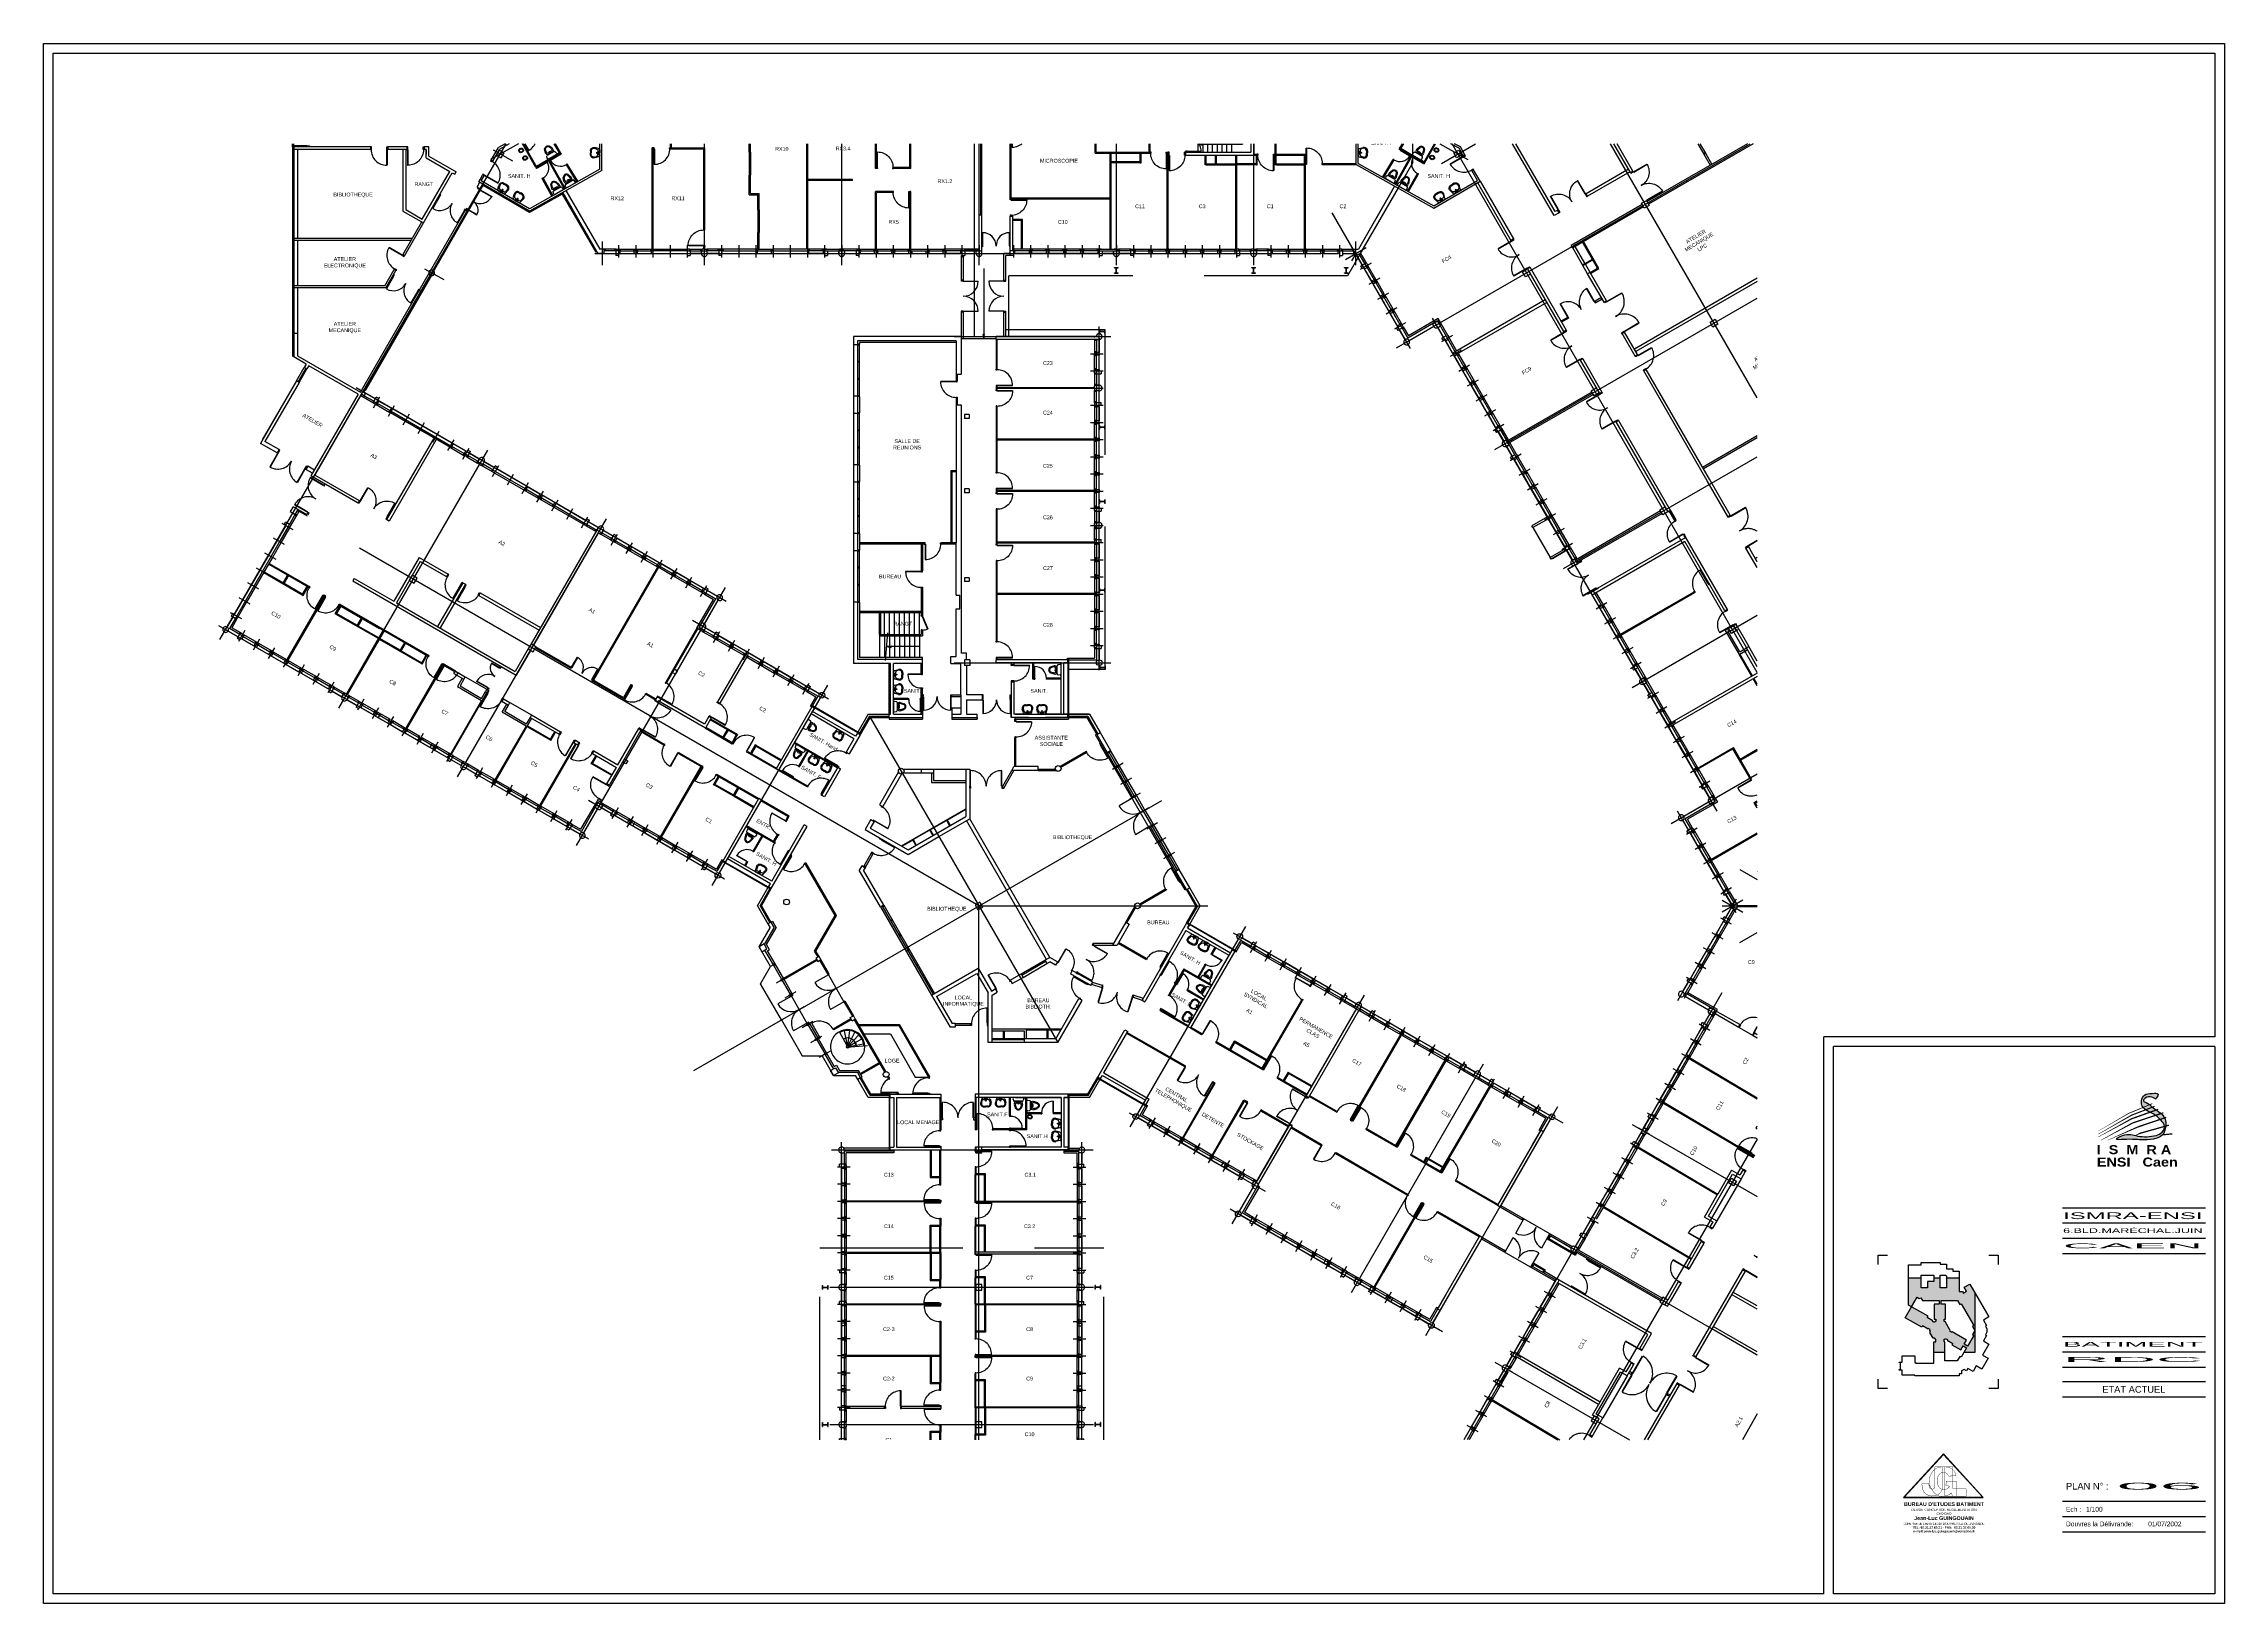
# Paper-space layout '4rc' of a CAD drawing. Extents: x 4 to 1147, y 1 to 819.
# The model-space entities are those that its viewports show. They can reach past a viewport. Long polylines and large blocks are cut down to what shows.
import ezdxf
from ezdxf.enums import TextEntityAlignment as Align

# ---------------------------------------------------------------- set-up
doc = ezdxf.new("R2010")
doc.units = 0
doc.header["$MEASUREMENT"] = 0
for name, pattern in [('AXES', [2, 1.25, -0.25, 0.25, -0.25]), ('CACHE', [0.375, 0.25, -0.125]), ('DISCONTINU2', [0.375, 0.25, -0.125])]:
    doc.linetypes.add(name, pattern=pattern)
doc.layers.get('0').update_dxf_attribs({"linetype": 'CONTINUOUS'})
for name, color, linetype in [('BA_APPUI_FENETRE', 140, 'CONTINUOUS'), ('BA_AUVENT', 140, 'CACHE'), ('BA_AXE_TRAME', 253, 'AXES'), ('BA_BARDAGE', 1, 'CONTINUOUS'), ('BA_CLOISON_EXISTANTE', 4, 'CONTINUOUS'), ('BA_CLOISON_HACH', 8, 'CONTINUOUS'), ('BA_DOUBLAGE', 134, 'CONTINUOUS'), ('BA_ESCALIER', 8, 'CONTINUOUS'), ('BA_ESCALIER_CACHE', 252, 'DISCONTINU2'), ('BA_MENUIS_EXTERIEURE', 6, 'CONTINUOUS'), ('BA_MENUIS_INTERIEURE', 202, 'CONTINUOUS'), ('BA_STRUCTURE', 5, 'CONTINUOUS'), ('EQ_SANITAIRE', 60, 'CONTINUOUS'), ('ESP_PAP_CADRE', 7, 'CONTINUOUS'), ('ESP_PAP_FENETRE', 2, 'CONTINUOUS'), ('reperage', 7, 'CONTINUOUS'), ('TXT_REP_PIECE', 3, 'CONTINUOUS')]:
    doc.layers.add(name, color=color, linetype=linetype)
doc.layers.get('ESP_PAP_FENETRE').off()
doc.styles.add('ARIAL', font='arial.ttf')
doc.styles.add('BOLD', font='BOLD.SHX')

# ---------------------------------------------------------------- blocks, each defined once
blk = doc.blocks.new('LOGO')
h = blk.add_hatch(color=256)
edge = h.paths.add_edge_path()
edge.add_spline(control_points=[(211.422, 122.251), (211.42, 122.253), (211.431, 122.268), (211.451, 122.299), (211.383, 122.291), (211.333, 122.294), (211.304, 122.237), (211.317, 122.176), (211.379, 122.151), (211.431, 122.117), (211.467, 122.082), (211.496, 122.043), (211.479, 121.987), (211.395, 121.956), (211.284, 121.955), (211.196, 121.99), (211.088, 121.93), (211.23, 121.944), (211.306, 121.93), (211.417, 121.938), (211.479, 121.969), (211.497, 122.023), (211.508, 122.091), (211.452, 122.152), (211.392, 122.187), (211.361, 122.219), (211.319, 122.234), (211.345, 122.271), (211.385, 122.267), (211.402, 122.262), (211.426, 122.247), (211.422, 122.251)], knot_values=[0, 0, 0, 0, 0.010426, 0.041401, 0.086218, 0.146718, 0.199089, 0.249871, 0.315285, 0.38436, 0.437999, 0.46684, 0.524819, 0.578673, 0.722284, 0.839462, 0.894906, 0.951022, 1.111079, 1.209303, 1.267872, 1.301859, 1.376201, 1.460954, 1.528252, 1.581362, 1.60744, 1.630345, 1.682522, 1.703546, 1.7183, 1.7183, 1.7183, 1.7183], degree=3, periodic=0)
for points in [[(210.975, 121.978, 0.00278, 0.009, 0), (211.233, 122.125, 0.009, 0.009, 0), (211.412, 122.194, 0.009, 0.009, 0)], [(210.975, 121.956, 0.00259, 0.01, 0), (211.235, 122.098, 0.01, 0.01, 0), (211.44, 122.171, 0.01, 0.01, 0)], [(210.975, 122.002, 0.0017, 0.006, 0), (211.212, 122.14, 0.006, 0.006, 0), (211.394, 122.215, 0.006, 0.006, 0)], [(210.996, 121.931, 0.00294, 0.01, 0), (211.244, 122.066, 0.01, 0.01, 0), (211.48, 122.144, 0.01, 0.01, 0)], [(211.048, 121.931, 0.00251, 0.01, 0), (211.282, 122.034, 0.01, 0.01, 0), (211.503, 122.109, 0.01, 0.01, 0)], [(211.259, 121.967, 0.003, 0.01, 0), (211.303, 121.986, 0.01, 0.01, 0), (211.523, 122.048, 0.01, 0.01, 0)], [(211.476, 121.973, 0.003, 0.01, 0), (211.476, 121.973, 0.01, 0.01, 0), (211.551, 121.981, 0.01, 0.01, 0)]]:
    blk.add_lwpolyline(points, format="xyseb")
at = {"start_tangent": (-0.651755, 0.75843), "end_tangent": (-0.651755, 0.75843)}
blk.add_spline([(211.422, 122.251), (211.426, 122.261), (211.439, 122.289), (211.394, 122.294), (211.335, 122.282), (211.31, 122.236), (211.322, 122.186), (211.376, 122.15), (211.434, 122.112), (211.472, 122.074), (211.487, 122.05), (211.472, 121.994), (211.424, 121.969), (211.281, 121.964), (211.163, 121.967), (211.116, 121.939), (211.172, 121.937), (211.332, 121.934), (211.429, 121.947), (211.479, 121.979), (211.492, 122.01), (211.497, 122.084), (211.446, 122.152), (211.391, 122.191), (211.348, 122.223), (211.327, 122.237), (211.338, 122.257), (211.39, 122.265), (211.409, 122.257), (211.422, 122.251)], degree=3, dxfattribs=at)
at = {"insert": (210.963, 121.893), "char_height": 0.07, "width": 5, "attachment_point": 1, "line_spacing_factor": 1.5}
blk.add_mtext('{\\fArial Black|b0|i0|c0|p34;I  S  M  R A}', dxfattribs=at)
at = {"insert": (210.964, 121.797), "char_height": 0.07, "width": 5, "attachment_point": 1}
blk.add_mtext('{\\fArial Black|b0|i0|c0|p34;ENSI   Caen}', dxfattribs=at)
blk = doc.blocks.new('reperage')
at = {"layer": 'reperage'}
for points in [[(-6963, 12708), (-4803, 12708), (-4803, 12528), (-4083, 12528), (-4083, 11988), (-3363, 11988), (-3363, 11718), (-2643, 11718), (-2643, 9403), (-2241, 9403), (-2139, 9227), (-1780, 9434), (-2042, 9887), (-1405, 10254), (485, 6980), (755, 6513), (131, 6153), (491, 5529), (372, 5460), (529, 5188), (530, 4766), (370, 4476), (491, 4406), (131, 3783), (755, 3423), (35, 2175), (658, 1815), (-62, 568), (-685, 928), (-1045, 305), (-1621, 637), (-1778, 365), (-2064, 531), (-2363, 358), (-2363, 28), (-2643, 28), (-2643, -192), (-7683, -192), (-7683, -109), (-9118, -109), (-9118, 468), (-9448, 468), (-9448, 518), (-9318, 518), (-9318, 1323), (-9448, 1323), (-9448, 1373), (-9118, 1373), (-9118, 2091), (-7678, 2091), (-7678, 1305), (-7598, 1305), (-7598, 1258), (-5523, 1258), (-5523, 3688), (-5274, 3688), (-5274, 3963), (-5383, 3963), (-5450, 4077), (-5565, 4077), (-5955, 4753), (-5897, 4853), (-5964, 4968), (-5909, 5062), (-6134, 5192), (-6171, 5128), (-6795, 5488), (-6882, 5337), (-8753, 6417), (-8044, 7654), (-8403, 7861), (-8403, 12438), (-6963, 12438)], [(-6963, 11268), (-5523, 11268), (-5523, 10548), (-6243, 10548), (-6243, 9828), (-6963, 9828)], [(-4803, 11268), (-4173, 11268), (-4165, 11268), (-4083, 11185), (-4083, 9828), (-4803, 9829)], [(-7403, 8745), (-7159, 8604), (-6988, 8700), (-6812, 8395), (-6807, 8398), (-6801, 8388), (-4900, 8388), (-4900, 7953), (-5461, 7953), (-5461, 6238), (-5274, 6238), (-5274, 5973), (-5383, 5973), (-5435, 5883), (-5663, 6008), (-5626, 6072), (-6250, 6432), (-6162, 6584), (-8033, 7664)], [(-4623, 8388), (-2828, 8388), (-2560, 7924), (-2404, 8014), (-964, 5520), (-1120, 5430), (-851, 4966), (-1120, 4505), (-964, 4415), (-1684, 3168), (-2070, 3391), (-1798, 3862), (-3435, 4807), (-3472, 4743), (-3697, 4873), (-3643, 4968), (-4223, 5973), (-4332, 5973), (-4332, 6258), (-4173, 6258), (-4173, 7953), (-4662, 7953), (-4662, 8378), (-4623, 8378)], [(-4332, 3963), (-4223, 3963), (-4171, 4052), (-3943, 3927), (-3980, 3863), (-3356, 3503), (-3444, 3352), (-2430, 2767), (-2168, 3222), (-1782, 2999), (-2404, 1921), (-2560, 2011), (-2839, 1528), (-4263, 1528), (-4263, 3688), (-4332, 3688)]]:
    blk.add_lwpolyline(points, close=True, dxfattribs=at)
blk = doc.blocks.new('Siglejl')
at = {"color": 3, "linetype": 'Continuous'}
for p, q in [((2.38, 20.46), (4.99, 23.32)), ((4.99, 23.29), (2.41, 20.48)), ((4.99, 23.32), (7.6, 20.46)), ((4.99, 23.29), (7.57, 20.48)), ((2.38, 20.46), (7.6, 20.46)), ((2.41, 20.48), (7.57, 20.48))]:
    blk.add_line(p, q, dxfattribs=at)
at = {"color": 3, "linetype": 'Continuous', "const_width": 0.0232}
for points in [[(4.99, 23.3), (2.4, 20.47)], [(4.99, 23.3), (7.58, 20.47)], [(3.58, 21.38), (3.6, 21.16), (3.65, 20.97), (3.7, 20.84), (3.78, 20.75), (3.9, 20.66), (4.03, 20.6), (4.21, 20.56), (4.49, 20.58), (4.61, 20.63), (4.76, 20.74), (4.9, 20.95), (4.94, 21.12), (4.93, 22.47)], [(4.95, 22.47), (4.44, 22.47), (4.44, 21.21), (4.43, 21.14), (4.37, 21.04), (4.31, 21.02), (4.2, 21.02), (4.14, 21.05), (4.08, 21.11), (4.06, 21.21), (4.03, 21.38), (3.58, 21.38)], [(5.52, 20.77), (5.43, 20.69), (5.32, 20.63), (5.19, 20.59), (4.98, 20.53), (4.73, 20.55), (4.54, 20.64), (4.36, 20.8), (4.19, 21.07), (4.09, 21.28), (4.07, 21.53), (4.09, 21.77), (4.14, 21.91), (4.29, 22.18), (4.51, 22.37), (4.71, 22.45), (4.91, 22.47), (5.11, 22.47), (5.31, 22.45), (5.52, 22.37), (5.7, 22.19), (5.79, 22.02), (5.81, 21.88), (5.33, 21.87)], [(5.33, 21.87), (5.27, 21.98), (5.16, 22.07), (5.07, 22.1), (4.94, 22.11), (4.81, 22.06), (4.76, 22.02), (4.66, 21.89), (4.59, 21.72), (4.58, 21.57), (4.6, 21.43), (4.64, 21.26), (4.73, 21.1), (4.86, 21.02), (4.98, 20.97), (5.14, 20.99), (5.28, 21.06), (5.36, 21.14), (5.39, 21.21), (5.16, 21.24), (5.17, 21.54), (5.86, 21.54), (5.86, 20.56)], [(5.09, 20.56), (5.09, 22.47)], [(5.61, 21.05), (5.61, 22.47), (5.11, 22.47)], [(2.4, 20.47), (7.58, 20.47)], [(5.09, 20.56), (6.48, 20.56), (6.48, 21.05)], [(5.52, 20.77), (5.58, 20.56)], [(6.48, 21.05), (5.61, 21.05)]]:
    blk.add_lwpolyline(points, dxfattribs=at)
at = {"color": 3, "insert": (5.03, 19.14), "char_height": 0.25, "width": 7.7819, "attachment_point": 5, "style": 'BOLD'}
blk.add_mtext("\\fArial|b1|i0|c0|p34;BUREAU D'ETUDES BATIMENT\\P\\fArial|b0|i0|c0|p34;\\H0.15;DESSIN-CONCEPTION-REGLEMENTATION\\PCAO-DAO\\P\\fArial|b1|i0|c0|p34;\\H0.25;Jean-Luc GUINGOUAIN\\P\\fArial|b0|i0|c0|p34;\\H0.15;10bis Rue du Lavoir-14440 DOUVRES LA DELIVRANDE\\P\\fArial|b1|i0|c0|p34;TEL: 02.31.37.60.21 - FAX:  02.31.37.60.20\\Pe-mail: jean-luc.guingouain@wanadoo.fr", dxfattribs=at)
blk = doc.blocks.new('baie1')
at = {"layer": 'BA_APPUI_FENETRE'}
blk.add_line((7.5, -5), (82.5, -5), dxfattribs=at)
at = {"layer": 'BA_DOUBLAGE'}
for p, q in [((4.5, 19), (0, 19)), ((85.5, 19), (90, 19))]:
    blk.add_line(p, q, dxfattribs=at)
at = {"layer": 'BA_MENUIS_EXTERIEURE'}
for p, q in [((4.5, 19), (85.5, 19)), ((4.5, 10), (4.5, 19)), ((4.5, 10), (85.5, 10)), ((10.5, 10), (10.5, 19)), ((79.5, 10), (79.5, 19)), ((85.5, 10), (85.5, 19))]:
    blk.add_line(p, q, dxfattribs=at)
at = {"layer": 'BA_STRUCTURE'}
for points in [[(0, 10), (7.5, 10), (7.5, -5), (0, -5)], [(90, -5), (82.5, -5), (82.5, 10), (90, 10)]]:
    blk.add_lwpolyline(points, dxfattribs=at)
blk = doc.blocks.new('baie2')
at = {"layer": 'BA_DOUBLAGE'}
blk.add_line((-12, 19), (0, 19), dxfattribs=at)
at = {"layer": 'BA_MENUIS_EXTERIEURE'}
for p, q in [((-78, 10), (-78, 19)), ((-12, 19), (-78, 19)), ((-12, 10), (-78, 10)), ((-72, 10), (-72, 19)), ((-18, 10), (-18, 19)), ((-12, 10), (-12, 19))]:
    blk.add_line(p, q, dxfattribs=at)
at = {"layer": 'BA_STRUCTURE'}
for p, q in [((-75, 0), (-75, 10)), ((0, 10), (-15, 10)), ((-15, 10), (-15, -15)), ((0, -15), (-15, -15)), ((0, -5), (0, -15))]:
    blk.add_line(p, q, dxfattribs=at)
blk = doc.blocks.new('P80_5')
for p, q in [((-90, 0), (-90, 5)), ((-90, 5), (-86, 5)), ((-85, 0), (-90, 0)), ((-86, 5), (-86, 4)), ((-86, 4), (-85, 4)), ((-85, 4), (-85, 0)), ((-6, 6), (-6, 87)), ((-4, 86), (-6, 86)), ((-4, 6), (-6, 6)), ((-5, 4), (-5, 0)), ((-4, 4), (-5, 4)), ((-5, 0), (0, 0)), ((-4, 6), (-4, 86)), ((0, 5), (-4, 5)), ((-4, 5), (-4, 4)), ((0, 0), (0, 5))]:
    blk.add_line(p, q)
for centre, radius, start, end in [((-6, 6), 80.9, 89.9501, 180.4961), ((-6, 6), 0, 180, 270), ((-5, 4), 0, 180, 270)]:
    blk.add_arc(centre, radius, start, end)
blk = doc.blocks.new('WC')
for p, q in [((-36, 22), (-57, 15)), ((-39, 16), (-55, 11)), ((-26, 5), (-26, 0)), ((-26, -5), (-26, 0)), ((-20, 14), (-23, 14)), ((-22, 12), (-22, 0)), ((-22, -12), (-22, 0)), ((-20, -21), (-20, 21)), ((-5, 28), (-16, 26)), ((0, -23), (0, 23)), ((-36, -22), (-57, -15)), ((-39, -16), (-55, -11)), ((-20, -14), (-23, -14)), ((-5, -28), (-16, -26))]:
    blk.add_line(p, q)
for centre, radius, start, end in [((-49, 0), 16.2, 116.4444, 180), ((-49, 0), 16.2, 180, 243.5556), ((-49, 0), 16.2, 178.1961, 178.7319), ((-49, 0), 12.2, 116.4444, 180), ((-49, 0), 12.2, 180, 243.5556), ((-37, 5), 11, 0, 102.4), ((-32, 12), 10, 0, 108.6162), ((-21, 0), 11.5, 134.9643, 225.0357), ((-15, 21), 5, 101.0796, 180), ((-5, 23), 5, 0, 90), ((-37, -5), 11, 257.6, 0), ((-32, -12), 10, 251.3838, 0), ((-15, -21), 5, 180, 258.9204), ((-5, -23), 5, 270, 0)]:
    blk.add_arc(centre, radius, start, end)
blk = doc.blocks.new('LAV60')
for p, q in [((-14, 0), (0, 0)), ((14, 0), (0, 0)), ((-24, -7), (-30, -30)), ((-26, -31), (-22, -19)), ((-13, -12), (0, -12)), ((-11, -50), (0, -50)), ((-11, -55), (0, -55)), ((13, -12), (0, -12)), ((11, -50), (0, -50)), ((11, -55), (0, -55)), ((26, -31), (22, -19)), ((24, -7), (30, -30))]:
    blk.add_line(p, q)
for centre, radius in [((-6, -6), 2.61), ((0, -18), 2.54), ((0, -6), 1.44), ((6, -6), 2.61)]:
    blk.add_circle(centre, radius)
for centre, radius, start, end in [((-14, -10), 10, 90, 164.0546), ((14, -10), 10, 15.9454, 90), ((-11, -35), 20, 164.0546, 270), ((-11, -35), 15, 164.0546, 270), ((-13, -22), 10, 90, 164.0546), ((11, -35), 20, 270, 15.9454), ((11, -35), 15, 270, 15.9454), ((13, -22), 10, 15.9454, 90)]:
    blk.add_arc(centre, radius, start, end)
blk = doc.blocks.new('P160_15')
for p, q in [((0, 0), (0, 15)), ((0, 15), (4, 15)), ((5, 0), (0, 0)), ((4, 16), (4, 96)), ((4, 96), (6, 96)), ((4, 16), (6, 16)), ((4, 15), (4, 14)), ((4, 14), (5, 14)), ((5, 14), (5, 0)), ((6, 16), (6, 97)), ((167, 16), (167, 97)), ((169, 96), (167, 96)), ((169, 16), (167, 16)), ((168, 14), (168, 0)), ((170, 14), (168, 14)), ((168, 0), (173, 0)), ((169, 16), (169, 96)), ((170, 15), (170, 14)), ((173, 15), (170, 15)), ((173, 0), (173, 15))]:
    blk.add_line(p, q)
for centre, radius, start, end in [((5, 14), 0, 270, 0), ((6, 16), 80.9, 359.5039, 90.0499), ((6, 16), 0, 270, 0), ((167, 16), 80.9, 89.9501, 180.4961), ((167, 16), 0, 180, 270), ((168, 14), 0, 180, 270)]:
    blk.add_arc(centre, radius, start, end)
blk = doc.blocks.new('P80_15')
for p, q in [((0, 0), (0, 15)), ((0, 15), (4, 15)), ((5, 0), (0, 0)), ((4, 96), (6, 96)), ((4, 16), (4, 96)), ((4, 16), (6, 16)), ((4, 15), (4, 14)), ((4, 14), (5, 14)), ((5, 14), (5, 0)), ((6, 16), (6, 97)), ((85, 14), (85, 0)), ((86, 14), (85, 14)), ((85, 0), (90, 0)), ((90, 15), (86, 15)), ((86, 15), (86, 14)), ((90, 0), (90, 15))]:
    blk.add_line(p, q)
for centre, radius, start, end in [((5, 14), 0, 270, 0), ((6, 16), 80.9, 359.5039, 90.0499), ((6, 16), 0, 270, 0)]:
    blk.add_arc(centre, radius, start, end)

msp = doc.modelspace()

# ---------------------------------------------------------------- hatches: boundary and pattern name
at = {"layer": 'BA_ESCALIER'}
h = msp.add_hatch(color=256, dxfattribs=at)
h.paths.add_polyline_path([(7493, 12134), (7493, 12131), (7504, 12129), (7504, 12134)])
h.paths.add_polyline_path([(7504, 12134), (7504, 12138), (7493, 12136), (7493, 12134)])
h.paths.add_polyline_path([(7493, 12131), (7493, 12134), (7478, 12134)])
h.paths.add_polyline_path([(7478, 12134), (7493, 12134), (7493, 12136)])
h = msp.add_hatch(color=256, dxfattribs=at)
h.paths.add_polyline_path([(6355, 11128), (6357, 11128), (6358, 11137), (6355, 11137)])
h.paths.add_polyline_path([(6355, 11137), (6351, 11137), (6353, 11128), (6355, 11128)])
h.paths.add_polyline_path([(6357, 11128), (6355, 11128), (6355, 11116)])
h.paths.add_polyline_path([(6355, 11116), (6355, 11128), (6353, 11128)])
h = msp.add_hatch(color=256, dxfattribs=at)
h.paths.add_polyline_path([(5859, 9500), (5859, 9498), (5870, 9496), (5870, 9500)])
h.paths.add_polyline_path([(5870, 9500), (5870, 9504), (5859, 9502), (5859, 9500)])
h.paths.add_polyline_path([(5859, 9498), (5859, 9500), (5844, 9500)])
h.paths.add_polyline_path([(5844, 9500), (5859, 9500), (5859, 9502)])
h = msp.add_hatch(color=256, dxfattribs=at)
h.paths.add_polyline_path([(5683, 7416), (5681, 7416), (5677, 7425), (5680, 7426)])
h.paths.add_polyline_path([(5680, 7426), (5684, 7427), (5686, 7417), (5683, 7416)])
h.paths.add_polyline_path([(5687, 7404), (5681, 7416), (5683, 7416)])
h.paths.add_polyline_path([(5687, 7404), (5683, 7416), (5686, 7417)])

# ---------------------------------------------------------------- linework, layer by layer
at = {"layer": 'BA_APPUI_FENETRE'}
for p, q in [((2730, 12121), (2730, 12266)), ((2757, 12106), (2757, 11640)), ((3653, 11785), (3718, 11898)), ((2757, 11630), (2757, 11392)), ((4875, 11561), (4815, 11561)), ((4965, 11561), (4905, 11561)), ((5535, 11561), (5595, 11561)), ((5625, 11561), (5685, 11561)), ((5797, 11561), (5872, 11561)), ((5887, 11561), (5962, 11561)), ((5977, 11561), (6052, 11561)), ((6232, 11561), (6157, 11561)), ((6255, 11561), (6315, 11561)), ((6345, 11561), (6460, 11561)), ((6592, 11561), (6517, 11561)), ((6772, 11561), (6697, 11561)), ((6862, 11561), (6787, 11561)), ((7035, 11561), (6975, 11561)), ((7125, 11561), (7065, 11561)), ((7695, 11561), (7755, 11561)), ((7695, 11561), (7755, 11561)), ((7785, 11561), (7845, 11561)), ((7785, 11561), (7845, 11561)), ((8235, 11561), (8295, 11561)), ((8340, 11500), (8310, 11552)), ((3113, 10844), (3460, 11445)), ((2757, 11382), (2757, 11144)), ((6247, 11116), (6419, 11116)), ((6960, 11118), (6960, 11043)), ((8565, 11111), (8535, 11162)), ((8585, 11105), (8715, 11180)), ((8766, 11123), (8736, 11175)), ((8814, 11038), (8777, 11103)), ((5671, 11083), (5671, 10813)), ((8859, 10960), (8822, 11025)), ((2751, 10893), (2792, 10964)), ((6960, 10871), (6960, 10931)), ((3113, 10829), (3165, 10799)), ((3184, 10788), (3249, 10751)), ((6960, 10781), (6960, 10841)), ((5671, 10723), (5671, 10453)), ((3574, 10563), (3639, 10526)), ((9051, 10629), (9081, 10577)), ((9051, 10629), (9081, 10577)), ((9096, 10551), (9126, 10499)), ((9126, 10499), (9096, 10551)), ((3658, 10514), (3710, 10484)), ((3736, 10469), (3788, 10439)), ((9137, 10480), (9174, 10415)), ((3964, 10338), (4028, 10301)), ((4106, 10256), (4041, 10293)), ((5671, 10363), (5671, 10093)), ((4184, 10211), (4119, 10248)), ((6960, 10211), (6960, 10151)), ((4334, 10124), (4282, 10154)), ((4412, 10079), (4360, 10109)), ((9234, 10124), (9324, 9967)), ((9317, 10168), (9354, 10103)), ((9362, 10090), (9399, 10025)), ((5671, 10003), (5671, 9733)), ((9411, 10005), (9441, 9953)), ((9441, 9953), (9411, 10005)), ((6960, 9858), (6960, 9783)), ((4890, 9618), (4963, 9744)), ((4957, 9764), (4905, 9794)), ((9579, 9713), (9542, 9778)), ((2417, 9655), (2387, 9603)), ((2393, 9582), (2445, 9552)), ((2445, 9552), (2393, 9582)), ((5110, 9474), (5045, 9512)), ((6960, 9491), (6960, 9431)), ((5123, 9467), (5188, 9429)), ((9771, 9382), (9801, 9330)), ((9801, 9330), (9771, 9382)), ((2938, 9267), (2990, 9237)), ((3636, 9342), (3749, 9277)), ((5441, 9283), (5493, 9253)), ((9816, 9304), (9846, 9252)), ((9846, 9252), (9816, 9304)), ((3016, 9222), (3068, 9192)), ((3870, 9207), (3983, 9142)), ((9902, 9154), (9939, 9090)), ((3166, 9136), (3231, 9099)), ((3244, 9091), (3308, 9054)), ((3386, 9009), (3321, 9046)), ((5749, 9146), (5694, 9051)), ((5749, 9146), (5858, 9146)), ((6799, 9146), (6910, 9146)), ((6910, 9146), (6800, 9146)), ((6910, 9146), (6965, 9050)), ((9947, 9077), (9984, 9012)), ((3464, 8964), (3399, 9001)), ((7065, 8877), (7020, 8955)), ((3614, 8877), (3562, 8907)), ((3692, 8832), (3640, 8862)), ((7110, 8799), (7065, 8877)), ((7155, 8721), (7110, 8799)), ((7200, 8643), (7155, 8721)), ((10131, 8758), (10161, 8706)), ((10161, 8706), (10131, 8758)), ((4258, 8523), (4330, 8648)), ((4403, 8624), (4351, 8654)), ((7200, 8643), (7245, 8565)), ((10020, 8590), (10050, 8538)), ((10025, 8611), (10155, 8686)), ((10025, 8611), (10155, 8686)), ((4237, 8517), (4185, 8547)), ((4500, 8568), (4565, 8530)), ((4578, 8523), (4643, 8485)), ((7245, 8565), (7290, 8487)), ((7290, 8487), (7335, 8409)), ((7335, 8409), (7380, 8332)), ((4896, 8339), (4948, 8309)), ((5169, 8141), (5223, 8235)), ((7490, 8141), (7435, 8236)), ((5169, 8141), (5223, 8046)), ((5813, 8135), (6080, 7672)), ((7435, 8045), (7490, 8141)), ((10245, 8201), (10275, 8149)), ((10245, 8079), (10275, 8131)), ((7762, 7943), (7710, 7973)), ((5540, 7780), (5622, 7638)), ((8081, 7759), (8016, 7797)), ((5346, 7668), (5428, 7526)), ((8159, 7714), (8094, 7752)), ((10020, 7691), (10050, 7743)), ((10025, 7671), (10155, 7596)), ((10025, 7671), (10155, 7596)), ((8256, 7658), (8308, 7628)), ((8334, 7613), (8386, 7583)), ((10161, 7575), (10131, 7523)), ((10131, 7523), (10161, 7575)), ((8483, 7527), (8548, 7489)), ((8561, 7482), (8626, 7444)), ((5749, 7136), (5694, 7231)), ((6910, 7136), (6964, 7230)), ((8931, 7268), (8880, 7298)), ((9009, 7223), (8957, 7253)), ((9947, 7205), (9984, 7270)), ((5858, 7136), (5749, 7136)), ((6910, 7136), (6800, 7136)), ((9107, 7167), (9172, 7129)), ((9185, 7122), (9250, 7084)), ((9902, 7127), (9939, 7192)), ((7217, 6999), (7165, 7029)), ((9269, 7073), (9321, 7043)), ((9327, 7022), (9289, 6957)), ((9846, 7030), (9816, 6978)), ((9816, 6978), (9846, 7030)), ((5863, 6870), (5621, 6870)), ((6795, 6870), (6857, 6870)), ((9801, 6952), (9771, 6900)), ((9771, 6900), (9801, 6952)), ((5609, 6846), (5609, 6786)), ((5609, 6786), (5609, 6846)), ((6869, 6846), (6869, 6786)), ((6869, 6786), (6869, 6846)), ((7536, 6815), (7471, 6853)), ((7614, 6770), (7549, 6808)), ((7754, 6488), (7702, 6518)), ((9579, 6569), (9542, 6504)), ((9486, 6406), (9456, 6354)), ((8072, 6304), (8007, 6342)), ((8150, 6259), (8085, 6297)), ((9441, 6328), (9411, 6276)), ((9411, 6276), (9441, 6328)), ((5609, 6216), (5609, 6156)), ((6869, 6216), (6869, 6156)), ((9317, 6114), (9358, 6186)), ((9371, 6178), (9358, 6186)), ((5609, 6126), (5609, 6066)), ((6869, 6126), (6869, 6066)), ((8475, 6072), (8540, 6034)), ((5609, 5953), (5609, 5878)), ((6869, 5953), (6869, 5878)), ((8553, 6027), (8618, 5989)), ((8637, 5978), (8689, 5948)), ((8710, 5954), (8747, 6019)), ((5609, 5863), (5609, 5788)), ((6869, 5863), (6869, 5788)), ((5609, 5698), (5609, 5773)), ((6869, 5698), (6869, 5773)), ((9126, 5783), (9096, 5731)), ((9096, 5731), (9126, 5783)), ((5609, 5608), (5609, 5683)), ((6869, 5608), (6869, 5683)), ((9051, 5653), (9081, 5705)), ((9051, 5653), (9081, 5705)), ((5609, 5436), (5609, 5496)), ((6869, 5436), (6869, 5496)), ((5609, 5346), (5609, 5406)), ((6869, 5346), (6869, 5406)), ((8859, 5321), (8822, 5257))]:
    msp.add_line(p, q, dxfattribs=at)
at = {"layer": 'BA_AUVENT', "ltscale": 30}
for p, q in [((8605, 12038), (8605, 14911)), ((6306, 11585), (6306, 13118)), ((8605, 12038), (8261, 11444)), ((6306, 11126), (6306, 11585)), ((8261, 11444), (6486, 11444)), ((6486, 11126), (6486, 11444)), ((6992, 11162), (6470, 11162)), ((6992, 9380), (6992, 11162)), ((6992, 9380), (6800, 9380)), ((5495, 4593), (5495, 6348)), ((5495, 6348), (6984, 6348)), ((6984, 4958), (6984, 6348))]:
    msp.add_line(p, q, dxfattribs=at)
at = {"layer": 'BA_AUVENT', "ltscale": 15}
for p, q in [((5185, 7732), (5237, 7822)), ((5294, 7543), (5185, 7732)), ((5294, 7543), (5403, 7354)), ((5403, 7354), (5507, 7354))]:
    msp.add_line(p, q, dxfattribs=at)
at = {"layer": 'BA_AXE_TRAME', "ltscale": 30}
for p, q in [((5610, 11500), (5610, 15942)), ((6330, 11500), (6330, 15942)), ((7050, 11500), (7050, 15762)), ((7770, 11500), (7770, 15222)), ((8490, 12163), (8490, 14993)), ((4890, 11500), (4890, 13782)), ((11918, 9633), (9695, 13482)), ((11551, 8828), (9072, 13122)), ((8754, 12034), (10140, 12834)), ((4238, 12319), (3768, 12055)), ((8421, 12319), (8892, 12055)), ((2349, 9537), (3853, 12142)), ((8519, 11067), (10500, 12211)), ((11032, 8287), (8810, 12136)), ((3885, 12046), (3785, 12104)), ((8514, 11924), (8601, 12078)), ((8592, 11063), (8182, 11774)), ((4315, 11561), (8551, 11561)), ((4355, 11500), (4355, 11625)), ((4440, 11606), (4440, 11540)), ((4530, 11606), (4530, 11540)), ((4620, 11606), (4620, 11540)), ((4710, 11606), (4710, 11540)), ((4800, 11606), (4800, 11540)), ((4980, 11606), (4980, 11540)), ((5070, 11606), (5070, 11540)), ((5160, 11606), (5160, 11540)), ((5250, 11606), (5250, 11540)), ((5340, 11606), (5340, 11540)), ((5430, 11606), (5430, 11540)), ((5520, 11606), (5520, 11540)), ((5610, 11606), (5610, 11540)), ((5700, 11606), (5700, 11540)), ((5790, 11606), (5790, 11540)), ((5880, 11606), (5880, 11540)), ((5970, 11606), (5970, 11540)), ((6060, 11606), (6060, 11540)), ((6150, 11606), (6150, 11540)), ((6240, 11606), (6240, 11540)), ((6330, 11606), (6330, 11540)), ((6510, 11585), (6508, 11585)), ((6510, 11606), (6510, 11540)), ((6510, 11606), (6510, 11540)), ((6600, 11606), (6600, 11540)), ((6690, 11606), (6690, 11540)), ((6780, 11606), (6780, 11540)), ((6870, 11606), (6870, 11540)), ((6960, 11606), (6960, 11540)), ((7050, 11606), (7050, 11540)), ((7140, 11606), (7140, 11540)), ((7230, 11606), (7230, 11540)), ((7320, 11606), (7320, 11540)), ((7410, 11606), (7410, 11540)), ((7500, 11606), (7500, 11540)), ((7590, 11606), (7590, 11540)), ((7590, 11606), (7590, 11540)), ((7680, 11606), (7680, 11540)), ((7680, 11606), (7680, 11540)), ((7860, 11606), (7860, 11540)), ((7860, 11606), (7860, 11540)), ((7950, 11606), (7950, 11540)), ((7950, 11606), (7950, 11540)), ((8040, 11606), (8040, 11540)), ((8040, 11606), (8040, 11540)), ((8130, 11606), (8130, 11540)), ((8130, 11606), (8130, 11540)), ((8220, 11606), (8220, 11540)), ((8220, 11606), (8220, 11540)), ((8252, 11530), (8360, 11593)), ((8252, 11530), (8360, 11593)), ((8305, 11561), (8283, 11523)), ((8305, 11500), (8305, 11625)), ((8305, 11500), (8305, 11625)), ((9035, 10533), (10860, 11587)), ((3525, 11423), (3425, 11480)), ((8386, 11510), (8329, 11477)), ((8386, 11510), (8329, 11477)), ((8431, 11432), (8374, 11399)), ((8476, 11354), (8419, 11321)), ((8521, 11276), (8464, 11243)), ((10200, 8638), (8708, 11222)), ((6200, 11126), (7021, 11126)), ((6960, 9376), (6960, 11179)), ((8566, 11198), (8509, 11165)), ((8812, 11132), (8755, 11099)), ((6915, 11036), (6981, 11036)), ((8857, 11054), (8800, 11021)), ((6915, 10946), (6981, 10946)), ((8902, 10976), (8845, 10943)), ((8947, 10898), (8890, 10865)), ((9395, 9910), (11220, 10963)), ((5005, 9737), (3065, 10857)), ((3155, 10753), (3188, 10810)), ((3233, 10708), (3266, 10765)), ((6915, 10856), (6981, 10856)), ((6915, 10766), (6981, 10766)), ((8992, 10820), (8935, 10787)), ((3311, 10663), (3344, 10720)), ((3389, 10618), (3422, 10675)), ((6915, 10676), (6981, 10676)), ((9037, 10742), (8980, 10709)), ((9082, 10664), (9025, 10631)), ((9082, 10664), (9025, 10631)), ((2973, 9177), (3754, 10530)), ((3467, 10573), (3500, 10630)), ((3545, 10528), (3578, 10585)), ((3623, 10483), (3656, 10540)), ((6915, 10586), (6981, 10586)), ((9127, 10586), (9070, 10553)), ((9127, 10586), (9070, 10553)), ((9127, 10586), (9070, 10553)), ((3779, 10393), (3812, 10450)), ((3779, 10393), (3812, 10450)), ((3857, 10348), (3890, 10405)), ((3857, 10348), (3890, 10405)), ((6915, 10496), (6981, 10496)), ((6915, 10406), (6981, 10406)), ((9172, 10509), (9115, 10475)), ((9217, 10431), (9160, 10398)), ((3934, 10303), (3968, 10360)), ((3934, 10303), (3968, 10360)), ((4012, 10258), (4046, 10315)), ((4012, 10258), (4046, 10315)), ((6915, 10316), (6981, 10316)), ((9262, 10353), (9205, 10320)), ((9755, 9286), (11580, 10340)), ((6329, 8141), (2705, 10233)), ((4090, 10213), (4123, 10270)), ((4168, 10168), (4201, 10225)), ((4246, 10123), (4279, 10180)), ((6915, 10226), (6981, 10226)), ((6960, 9376), (6960, 10200)), ((9307, 10275), (9250, 10242)), ((9352, 10197), (9295, 10164)), ((2689, 10035), (2631, 10068)), ((2734, 10113), (2676, 10146)), ((3596, 8817), (4377, 10170)), ((4402, 10033), (4435, 10090)), ((6915, 10136), (6981, 10136)), ((9397, 10119), (9340, 10086)), ((2644, 9957), (2586, 9990)), ((4480, 9988), (4513, 10045)), ((4558, 9943), (4591, 10000)), ((4636, 9898), (4669, 9955)), ((6915, 10046), (6981, 10046)), ((6915, 9956), (6981, 9956)), ((9442, 10041), (9385, 10008)), ((2554, 9801), (2496, 9834)), ((2599, 9879), (2541, 9912)), ((4714, 9853), (4747, 9910)), ((4792, 9808), (4825, 9865)), ((6915, 9866), (6981, 9866)), ((2509, 9723), (2451, 9756)), ((4220, 8457), (5001, 9810)), ((4870, 9763), (4903, 9820)), ((6915, 9776), (6981, 9776)), ((6915, 9776), (6981, 9776)), ((9577, 9807), (9520, 9774)), ((9622, 9729), (9565, 9696)), ((4285, 8490), (2345, 9610)), ((2464, 9645), (2406, 9678)), ((5541, 9225), (4827, 9637)), ((6915, 9686), (6981, 9686)), ((9667, 9651), (9610, 9618)), ((9959, 8573), (11940, 9716)), ((2480, 9584), (2447, 9527)), ((2558, 9539), (2525, 9482)), ((2636, 9494), (2603, 9437)), ((4938, 9521), (4971, 9579)), ((5016, 9476), (5049, 9534)), ((6915, 9596), (6981, 9596)), ((6915, 9506), (6981, 9506)), ((9712, 9573), (9655, 9540)), ((9757, 9495), (9700, 9462)), ((2714, 9449), (2681, 9392)), ((2792, 9404), (2759, 9347)), ((5094, 9431), (5127, 9489)), ((5172, 9386), (5205, 9444)), ((5250, 9341), (5283, 9399)), ((6200, 9416), (7021, 9416)), ((9802, 9417), (9745, 9384)), ((2870, 9359), (2837, 9302)), ((2948, 9314), (2915, 9257)), ((4931, 8248), (5537, 9298)), ((5328, 9296), (5361, 9354)), ((5406, 9251), (5439, 9309)), ((9847, 9339), (9790, 9306)), ((9847, 9339), (9790, 9306)), ((9847, 9339), (9790, 9306)), ((9847, 9339), (9790, 9306)), ((9847, 9339), (9790, 9306)), ((9892, 9261), (9835, 9228)), ((3104, 9224), (3071, 9167)), ((3104, 9224), (3071, 9167)), ((3182, 9179), (3149, 9122)), ((3182, 9179), (3149, 9122)), ((9937, 9184), (9880, 9150)), ((3260, 9134), (3226, 9077)), ((3260, 9134), (3226, 9077)), ((3338, 9089), (3304, 9032)), ((3338, 9089), (3304, 9032)), ((3415, 9044), (3382, 8987)), ((5759, 9129), (6743, 7424)), ((9982, 9106), (9925, 9072)), ((3493, 8999), (3460, 8942)), ((3571, 8954), (3538, 8897)), ((10027, 9028), (9970, 8995)), ((10072, 8950), (10015, 8917)), ((3727, 8864), (3694, 8807)), ((3805, 8819), (3772, 8762)), ((7029, 8857), (7086, 8890)), ((7074, 8779), (7131, 8812)), ((10117, 8872), (10060, 8839)), ((3883, 8774), (3850, 8717)), ((3961, 8729), (3928, 8672)), ((4996, 8281), (4282, 8693)), ((4834, 7277), (7288, 8694)), ((7119, 8701), (7176, 8734)), ((10162, 8794), (10105, 8761)), ((10319, 7949), (11677, 8733)), ((4039, 8684), (4006, 8627)), ((4117, 8639), (4084, 8582)), ((4195, 8594), (4162, 8537)), ((4438, 8655), (4405, 8598)), ((4516, 8610), (4483, 8553)), ((7164, 8623), (7221, 8656)), ((7164, 8623), (7221, 8656)), ((7209, 8545), (7266, 8578)), ((10300, 8105), (9992, 8638)), ((4594, 8565), (4561, 8508)), ((4672, 8520), (4639, 8463)), ((4750, 8475), (4717, 8418)), ((7254, 8467), (7311, 8500)), ((10096, 8548), (10039, 8515)), ((10141, 8470), (10084, 8437)), ((4828, 8430), (4795, 8373)), ((4906, 8385), (4873, 8328)), ((7299, 8389), (7356, 8422)), ((10186, 8392), (10129, 8359)), ((10231, 8314), (10174, 8281)), ((10276, 8236), (10219, 8203)), ((10276, 8236), (10219, 8203)), ((10319, 8332), (11677, 7549)), ((6329, 2920), (6329, 8141)), ((6329, 8141), (7530, 8141)), ((10300, 8176), (9992, 7642)), ((10227, 8109), (10335, 8172)), ((10227, 8109), (10335, 8172)), ((10227, 8171), (10335, 8108)), ((10227, 8171), (10335, 8108)), ((10227, 8141), (11702, 8141)), ((7122, 6983), (7728, 8033)), ((10276, 8044), (10219, 8077)), ((10276, 8044), (10219, 8077)), ((7663, 8000), (8876, 7300)), ((7753, 7896), (7786, 7954)), ((7831, 7851), (7864, 7909)), ((11008, 7953), (8931, 4356)), ((10186, 7888), (10129, 7921)), ((10186, 7888), (10129, 7921)), ((10231, 7966), (10174, 7999)), ((10231, 7966), (10174, 7999)), ((7909, 7806), (7942, 7864)), ((7987, 7761), (8020, 7819)), ((10141, 7810), (10084, 7843)), ((10141, 7810), (10084, 7843)), ((5324, 7768), (5267, 7735)), ((5369, 7690), (5312, 7657)), ((5605, 7722), (5547, 7689)), ((5605, 7722), (5547, 7689)), ((7658, 6473), (8351, 7673)), ((8065, 7716), (8098, 7774)), ((8142, 7671), (8176, 7729)), ((8220, 7626), (8254, 7684)), ((10224, 7685), (8708, 5059)), ((10096, 7732), (10039, 7765)), ((10096, 7732), (10039, 7765)), ((5414, 7612), (5357, 7579)), ((5414, 7612), (5357, 7579)), ((9392, 7002), (8278, 7645)), ((8376, 7536), (8409, 7594)), ((8454, 7491), (8487, 7549)), ((11632, 7593), (9415, 3753)), ((10115, 7619), (11940, 6565)), ((5459, 7534), (5402, 7501)), ((5504, 7456), (5447, 7423)), ((8532, 7446), (8565, 7504)), ((8610, 7401), (8643, 7459)), ((10117, 7410), (10060, 7443)), ((10162, 7488), (10105, 7521)), ((5549, 7379), (5492, 7345)), ((5549, 7379), (5492, 7345)), ((8688, 7356), (8721, 7414)), ((8766, 7311), (8799, 7369)), ((8844, 7266), (8877, 7324)), ((8844, 7266), (8877, 7324)), ((10072, 7332), (10015, 7365)), ((8282, 6113), (8975, 7313)), ((8922, 7221), (8955, 7279)), ((9000, 7176), (9033, 7234)), ((9982, 7176), (9925, 7209)), ((10027, 7254), (9970, 7287)), ((9078, 7131), (9111, 7189)), ((9156, 7086), (9189, 7144)), ((9234, 7041), (9267, 7099)), ((9234, 7041), (9267, 7099)), ((9937, 7098), (9880, 7131)), ((7118, 7056), (7830, 6645)), ((7253, 7030), (7220, 6973)), ((7331, 6985), (7298, 6928)), ((8672, 5888), (9365, 7088)), ((9312, 6996), (9345, 7054)), ((9755, 6995), (11580, 5942)), ((9847, 6942), (9790, 6975)), ((9847, 6942), (9790, 6975)), ((9847, 6942), (9790, 6975)), ((9847, 6942), (9790, 6975)), ((9847, 6942), (9790, 6975)), ((9847, 6942), (9790, 6975)), ((9892, 7020), (9835, 7053)), ((5557, 6861), (6929, 6861)), ((5609, 2920), (5609, 6901)), ((6329, 4661), (6329, 6901)), ((6869, 4661), (6869, 6901)), ((7409, 6940), (7376, 6883)), ((7487, 6895), (7454, 6838)), ((9802, 6864), (9745, 6897)), ((5654, 6771), (5588, 6771)), ((6824, 6771), (6890, 6771)), ((7565, 6850), (7532, 6793)), ((7643, 6805), (7609, 6748)), ((7721, 6760), (7687, 6703)), ((9757, 6786), (9700, 6819)), ((5654, 6681), (5588, 6681)), ((6824, 6681), (6890, 6681)), ((9667, 6630), (9610, 6664)), ((9712, 6708), (9655, 6741)), ((5654, 6591), (5588, 6591)), ((6824, 6591), (6890, 6591)), ((8760, 5907), (7646, 6550)), ((7789, 6520), (7756, 6462)), ((9622, 6552), (9565, 6586)), ((5654, 6501), (5588, 6501)), ((5654, 6411), (5588, 6411)), ((6824, 6501), (6890, 6501)), ((6824, 6411), (6890, 6411)), ((7867, 6475), (7834, 6417)), ((7945, 6430), (7912, 6372)), ((9577, 6475), (9520, 6508)), ((5654, 6321), (5588, 6321)), ((6824, 6321), (6890, 6321)), ((8023, 6385), (7990, 6327)), ((8101, 6340), (8068, 6282)), ((8179, 6295), (8146, 6237)), ((9395, 6372), (11844, 4958)), ((5654, 6231), (5588, 6231)), ((6824, 6231), (6890, 6231)), ((8257, 6250), (8224, 6192)), ((5548, 6141), (6930, 6141)), ((8413, 6160), (8380, 6102)), ((8491, 6115), (8458, 6057)), ((8569, 6070), (8536, 6012)), ((9352, 6085), (9295, 6118)), ((5654, 6051), (5588, 6051)), ((5654, 6051), (5588, 6051)), ((5654, 5961), (5588, 5961)), ((5654, 5961), (5588, 5961)), ((6824, 6051), (6890, 6051)), ((6824, 6051), (6890, 6051)), ((6824, 5961), (6890, 5961)), ((6824, 5961), (6890, 5961)), ((8647, 6025), (8614, 5967)), ((8647, 6025), (8614, 5967)), ((8725, 5980), (8692, 5922)), ((9262, 5929), (9205, 5962)), ((9307, 6007), (9250, 6040)), ((5654, 5871), (5588, 5871)), ((5654, 5871), (5588, 5871)), ((6824, 5871), (6890, 5871)), ((6824, 5871), (6890, 5871)), ((9217, 5851), (9160, 5884)), ((5654, 5781), (5588, 5781)), ((5654, 5781), (5588, 5781)), ((6824, 5781), (6890, 5781)), ((6824, 5781), (6890, 5781)), ((9035, 5748), (11484, 4335)), ((9127, 5695), (9070, 5728)), ((9127, 5695), (9070, 5728)), ((9127, 5695), (9070, 5728)), ((9172, 5773), (9115, 5806)), ((5654, 5691), (5588, 5691)), ((6824, 5691), (6890, 5691)), ((9082, 5617), (9025, 5650)), ((9082, 5617), (9025, 5650)), ((5654, 5601), (5588, 5601)), ((5654, 5511), (5588, 5511)), ((6794, 5511), (6860, 5511)), ((6824, 5601), (6890, 5601)), ((6824, 5511), (6890, 5511)), ((8992, 5461), (8935, 5494)), ((9037, 5539), (8980, 5572)), ((5548, 5421), (6930, 5421)), ((8947, 5383), (8890, 5416)), ((5654, 5331), (5588, 5331)), ((6824, 5331), (6890, 5331)), ((8902, 5305), (8845, 5339))]:
    msp.add_line(p, q, dxfattribs=at)
at = {"layer": 'BA_BARDAGE'}
for p, q in [((2730, 12121), (2730, 12106)), ((2737, 12121), (2730, 12121)), ((2732, 12119), (2732, 12106)), ((2737, 12119), (2732, 12119)), ((3973, 11777), (3730, 11918)), ((3973, 11779), (3731, 11920)), ((4145, 11876), (3973, 11779)), ((4144, 11873), (3973, 11777)), ((4144, 11873), (4320, 11568)), ((4145, 11876), (4321, 11571)), ((2730, 11641), (2730, 11630)), ((2732, 11641), (2732, 11630)), ((4326, 11571), (4320, 11568)), ((4325, 11573), (4321, 11571)), ((2730, 11144), (2730, 11023)), ((2732, 11144), (2732, 11024)), ((2737, 11019), (2730, 11023)), ((2737, 11021), (2732, 11024))]:
    msp.add_line(p, q, dxfattribs=at)
at = {"layer": 'BA_BARDAGE', "ltscale": 30}
for p, q in [((5858, 9146), (5858, 9411)), ((5861, 9146), (5861, 9411)), ((6795, 9431), (6800, 9431)), ((6795, 9431), (6800, 9431)), ((6797, 9131), (6797, 9431)), ((6800, 9131), (6800, 9431)), ((5454, 9184), (5456, 9189)), ((5454, 9184), (5456, 9189)), ((5706, 9041), (5455, 9186)), ((5707, 9044), (5456, 9189)), ((4988, 8377), (4985, 8373)), ((5236, 8228), (4985, 8373)), ((5238, 8231), (4987, 8376)), ((7421, 8051), (7672, 7906)), ((7422, 8054), (7673, 7909)), ((7671, 7904), (7673, 7909)), ((7671, 7904), (7673, 7909)), ((6951, 7238), (7202, 7093)), ((6953, 7241), (7204, 7096)), ((5858, 7151), (5858, 6855)), ((5861, 7151), (5861, 6855)), ((6797, 7151), (6797, 6855)), ((6800, 7151), (6800, 6855)), ((7205, 7097), (7202, 7093)), ((7791, 6673), (7789, 6669))]:
    msp.add_line(p, q, dxfattribs=at)
at = {"layer": 'BA_CLOISON_EXISTANTE'}
for p, q in [((4133, 12085), (4044, 12237)), ((4138, 12088), (4048, 12239)), ((4342, 12003), (4342, 12301)), ((4352, 11997), (4352, 12311)), ((4712, 12116), (4712, 12296)), ((4717, 12116), (4717, 12296)), ((5427, 11585), (5427, 12296)), ((5432, 11585), (5432, 12296)), ((5787, 12007), (5787, 12296)), ((5792, 12007), (5792, 12296)), ((5967, 12012), (5967, 12296)), ((5972, 12007), (5972, 12296)), ((6340, 11765), (6340, 12266)), ((6345, 11765), (6345, 12266)), ((6493, 11848), (6493, 12311)), ((6498, 11848), (6498, 12311)), ((6939, 12087), (6939, 12296)), ((6944, 12092), (6944, 12296)), ((7882, 12027), (7882, 12311)), ((7887, 12027), (7887, 12306)), ((8307, 12028), (8307, 12311)), ((8317, 12034), (8317, 12301)), ((8535, 12112), (8618, 12252)), ((8540, 12109), (8623, 12249)), ((3919, 12178), (3810, 12117)), ((3924, 12170), (3817, 12109)), ((4011, 12015), (3919, 12178)), ((4007, 12012), (3920, 12167)), ((5124, 12092), (5124, 12199)), ((5131, 12092), (5131, 12199)), ((7222, 12092), (7222, 12206)), ((7227, 12092), (7227, 12206)), ((7413, 12173), (7413, 12188)), ((7423, 12173), (7423, 12188)), ((7423, 12176), (7653, 12176)), ((7653, 12176), (7653, 12186)), ((8662, 12038), (8738, 12173)), ((8666, 12036), (8742, 12171)), ((8847, 12113), (8696, 12196)), ((8854, 12120), (8701, 12205)), ((8877, 12079), (8854, 12120)), ((3772, 12051), (3810, 12117)), ((3780, 12046), (3817, 12109)), ((4009, 12019), (4070, 12054)), ((4011, 12015), (4072, 12049)), ((4131, 12090), (4071, 12054)), ((4157, 11899), (4072, 12049)), ((4133, 12085), (4073, 12050)), ((4161, 11901), (4077, 12052)), ((4221, 11937), (4169, 12025)), ((4226, 11940), (4173, 12028)), ((4617, 11585), (4617, 12116)), ((4622, 12116), (4617, 12116)), ((4622, 11585), (4622, 12116)), ((4712, 12116), (4892, 12116)), ((4712, 12111), (4887, 12111)), ((4887, 11688), (4887, 12111)), ((4892, 11688), (4892, 12116)), ((5124, 12092), (5131, 12092)), ((5792, 12007), (5787, 12007)), ((5967, 12012), (5882, 12012)), ((5972, 12007), (5882, 12007)), ((6939, 12087), (7227, 12087)), ((6944, 12092), (7227, 12092)), ((7017, 11585), (7017, 12087)), ((7022, 11585), (7022, 12087)), ((7175, 12037), (7175, 12087)), ((7175, 12037), (7180, 12037)), ((7180, 12037), (7180, 12087)), ((7317, 11585), (7317, 12092)), ((7317, 12092), (7322, 12092)), ((7322, 11585), (7322, 12092)), ((7515, 12027), (7515, 12077)), ((7520, 12027), (7515, 12027)), ((7520, 12027), (7520, 12077)), ((7570, 12027), (7570, 12077)), ((7575, 12027), (7570, 12027)), ((7575, 12027), (7575, 12077)), ((7677, 11585), (7677, 12077)), ((7677, 11585), (7677, 12077)), ((7682, 11585), (7682, 12077)), ((7682, 11585), (7682, 12077)), ((7770, 12082), (7786, 12082)), ((7770, 12082), (7789, 12082)), ((7770, 12077), (7784, 12077)), ((7784, 12027), (7784, 12077)), ((7784, 12027), (7789, 12027)), ((7789, 12027), (7789, 12082)), ((7879, 12082), (7882, 12082)), ((7879, 12077), (7882, 12077)), ((7887, 12027), (7882, 12027)), ((7887, 12082), (7947, 12082)), ((7887, 12082), (8042, 12082)), ((7887, 12077), (7947, 12077)), ((7887, 12077), (8037, 12077)), ((8037, 11585), (8037, 12077)), ((8042, 11585), (8042, 12082)), ((8302, 12028), (8302, 12033)), ((8307, 12028), (8714, 11800)), ((8317, 12034), (8714, 11811)), ((8447, 11963), (8500, 12051)), ((8452, 11961), (8504, 12049)), ((8512, 11925), (8596, 12075)), ((8516, 11922), (8601, 12073)), ((8540, 12109), (8600, 12073)), ((8542, 12113), (8602, 12078)), ((8662, 12038), (8601, 12073)), ((8664, 12043), (8603, 12077)), ((8869, 12074), (8847, 12113)), ((10130, 12082), (10138, 12087)), ((10130, 12082), (10163, 12024)), ((10138, 12087), (10172, 12029)), ((3707, 11938), (3727, 11973)), ((3973, 11784), (3707, 11938)), ((3720, 11942), (3735, 11968)), ((3973, 11796), (3720, 11942)), ((4342, 12003), (3973, 11796)), ((4352, 11997), (3973, 11784)), ((4091, 11862), (4041, 11951)), ((4096, 11865), (4046, 11954)), ((5124, 11869), (5124, 11972)), ((5124, 11972), (5131, 11972)), ((5131, 11876), (5131, 11972)), ((5667, 11950), (5432, 11950)), ((5667, 11945), (5432, 11945)), ((5667, 11945), (5667, 11950)), ((8577, 11888), (8627, 11977)), ((8581, 11886), (8632, 11975)), ((8714, 11811), (8944, 11944)), ((8714, 11800), (8957, 11940)), ((8944, 11944), (8914, 11996)), ((8957, 11940), (8922, 12001)), ((5124, 11869), (5171, 11869)), ((5131, 11876), (5178, 11876)), ((5171, 11791), (5171, 11869)), ((5171, 11791), (5178, 11791)), ((5178, 11791), (5178, 11876)), ((5787, 11585), (5787, 11887)), ((5877, 11887), (5787, 11887)), ((5792, 11585), (5792, 11882)), ((5877, 11882), (5792, 11882)), ((5967, 11585), (5967, 11887)), ((5972, 11887), (5967, 11887)), ((5972, 11585), (5972, 11887)), ((6493, 11848), (7017, 11848)), ((6498, 11853), (7017, 11853)), ((3309, 11555), (3408, 11727)), ((3318, 11550), (3417, 11722)), ((5171, 11585), (5171, 11671)), ((5171, 11671), (5178, 11671)), ((5178, 11585), (5178, 11671)), ((6558, 11739), (6508, 11739)), ((6558, 11734), (6508, 11734)), ((6558, 11734), (6558, 11739)), ((3358, 11640), (2737, 11640)), ((3352, 11630), (2737, 11630)), ((4887, 11585), (4887, 11598)), ((4892, 11585), (4892, 11598)), ((9573, 11485), (9494, 11621)), ((9580, 11483), (9499, 11624)), ((3215, 11392), (3264, 11477)), ((3220, 11382), (3273, 11472)), ((9494, 11502), (9546, 11532)), ((9494, 11502), (9496, 11498)), ((9496, 11498), (9548, 11528)), ((9534, 11462), (9573, 11485)), ((9537, 11458), (9580, 11483)), ((3215, 11392), (2737, 11392)), ((3220, 11382), (2737, 11382)), ((9594, 11330), (9560, 11311)), ((9564, 11305), (9597, 11324)), ((9381, 11207), (9414, 11226)), ((9417, 11220), (9384, 11201)), ((6419, 11111), (6419, 10955)), ((6424, 11111), (6424, 10955)), ((6210, 10929), (6210, 10894)), ((6215, 10929), (6215, 10894)), ((6419, 10865), (6419, 10847)), ((6424, 10865), (6424, 10847)), ((6210, 10804), (6210, 10768)), ((6215, 10804), (6215, 10768)), ((6419, 10757), (6419, 10415)), ((6936, 10858), (6424, 10858)), ((6936, 10853), (6424, 10853)), ((6424, 10757), (6424, 10415)), ((6936, 10588), (6424, 10588)), ((6936, 10583), (6424, 10583)), ((6210, 10422), (6182, 10422)), ((6182, 10422), (6182, 10045)), ((6210, 10417), (6187, 10417)), ((6187, 10417), (6187, 10045)), ((6419, 10325), (6419, 10307)), ((6424, 10325), (6424, 10307)), ((6936, 10318), (6424, 10318)), ((6936, 10313), (6424, 10313)), ((2758, 10214), (2807, 10186)), ((2760, 10219), (2805, 10193)), ((2812, 10204), (2808, 10197)), ((2816, 10201), (2810, 10190)), ((6419, 10217), (6419, 10037)), ((6424, 10217), (6424, 10037)), ((9978, 10162), (9949, 10212)), ((9954, 10215), (9983, 10165)), ((10023, 10084), (10032, 10070)), ((10028, 10087), (10036, 10072)), ((6043, 10045), (5703, 10045)), ((6043, 10038), (5703, 10038)), ((6026, 10038), (6026, 9897)), ((6033, 10038), (6033, 9897)), ((6033, 9897), (6033, 10038)), ((6210, 10045), (6133, 10045)), ((6210, 10038), (6133, 10038)), ((6936, 10048), (6424, 10048)), ((6936, 10043), (6424, 10043)), ((2816, 9810), (2605, 9932)), ((2818, 9815), (2607, 9936)), ((2680, 9831), (2705, 9874)), ((2685, 9828), (2710, 9872)), ((4644, 9917), (4301, 9323)), ((4649, 9915), (4308, 9325)), ((6419, 9947), (6419, 9528)), ((6424, 9947), (6424, 9528)), ((2680, 9831), (2685, 9828)), ((2896, 9770), (2701, 9432)), ((2901, 9767), (2706, 9429)), ((2782, 9772), (2807, 9815)), ((2782, 9772), (2787, 9769)), ((2787, 9769), (2812, 9813)), ((2901, 9767), (2896, 9770)), ((2896, 9770), (2901, 9767)), ((2896, 9770), (2901, 9767)), ((2901, 9767), (2896, 9770)), ((2979, 9722), (3189, 9600)), ((6026, 9807), (6026, 9663)), ((6033, 9770), (6033, 9807)), ((6033, 9807), (6033, 9663)), ((6936, 9778), (6424, 9778)), ((6936, 9773), (6424, 9773)), ((9693, 9565), (10079, 9788)), ((9695, 9561), (10081, 9784)), ((2955, 9672), (2980, 9715)), ((2960, 9669), (2955, 9672)), ((2960, 9669), (2985, 9713)), ((2976, 9718), (3187, 9596)), ((3352, 9501), (3065, 9666)), ((3368, 9497), (3068, 9671)), ((3068, 9607), (3093, 9650)), ((3073, 9604), (3068, 9607)), ((3073, 9604), (3098, 9647)), ((6026, 9685), (5703, 9685)), ((6026, 9678), (5703, 9678)), ((5808, 9564), (5808, 9678)), ((5815, 9564), (5815, 9678)), ((3208, 9590), (3013, 9252)), ((3212, 9587), (3017, 9249)), ((3439, 9450), (3229, 9572)), ((3442, 9455), (3231, 9576)), ((3294, 9476), (3319, 9520)), ((3298, 9474), (3323, 9517)), ((4005, 9494), (4189, 9388)), ((4007, 9499), (4191, 9392)), ((4850, 9597), (4687, 9314)), ((4854, 9594), (4691, 9312)), ((5808, 9564), (6026, 9564)), ((5808, 9564), (5808, 9557)), ((5808, 9557), (6033, 9557)), ((6026, 9584), (6026, 9564)), ((6033, 9584), (6033, 9557)), ((10260, 9595), (10242, 9585)), ((10242, 9585), (10245, 9581)), ((10242, 9585), (10315, 9459)), ((10265, 9586), (10256, 9581)), ((10319, 9473), (10256, 9581)), ((10319, 9473), (10353, 9493)), ((3294, 9476), (3298, 9474)), ((3520, 9410), (3325, 9072)), ((3512, 9397), (3325, 9072)), ((3524, 9407), (3329, 9069)), ((3406, 9412), (3431, 9455)), ((3406, 9412), (3410, 9409)), ((3410, 9409), (3435, 9453)), ((3578, 9370), (3517, 9405)), ((3585, 9372), (3520, 9410)), ((3818, 9393), (3821, 9397)), ((3823, 9390), (3825, 9395)), ((6027, 9359), (6027, 9411)), ((6034, 9359), (6034, 9411)), ((6419, 9438), (6419, 9431)), ((6424, 9438), (6424, 9431)), ((6612, 9330), (6612, 9416)), ((6617, 9330), (6617, 9416)), ((10315, 9459), (10358, 9484)), ((3620, 9334), (3595, 9291)), ((3595, 9291), (3721, 9218)), ((3629, 9329), (3609, 9295)), ((3609, 9295), (3722, 9229)), ((3722, 9229), (3742, 9264)), ((3753, 9280), (3751, 9276)), ((3758, 9277), (3755, 9274)), ((4301, 9323), (4468, 9227)), ((4304, 9328), (4466, 9234)), ((4505, 9302), (4466, 9234)), ((4507, 9295), (4468, 9227)), ((4505, 9302), (4509, 9299)), ((6027, 9146), (6027, 9280)), ((6034, 9146), (6034, 9280)), ((6617, 9330), (6612, 9330)), ((6760, 9335), (6687, 9335)), ((6760, 9330), (6687, 9330)), ((3721, 9218), (3559, 8937)), ((3750, 9259), (3563, 8934)), ((3721, 9218), (3725, 9216)), ((3725, 9216), (3750, 9259)), ((3829, 9156), (3854, 9199)), ((3955, 9083), (3829, 9156)), ((3833, 9153), (3829, 9156)), ((3843, 9160), (3863, 9194)), ((3956, 9094), (3843, 9160)), ((4585, 9250), (4634, 9222)), ((4587, 9254), (4636, 9226)), ((5957, 9228), (5881, 9228)), ((5957, 9223), (5881, 9223)), ((6186, 9248), (6234, 9248)), ((6186, 9239), (6234, 9239)), ((6188, 9179), (6188, 9146)), ((6188, 9179), (6234, 9179)), ((3955, 9083), (3792, 8802)), ((3984, 9124), (3797, 8799)), ((3976, 9129), (3956, 9094)), ((4081, 9011), (4106, 9054)), ((4085, 9008), (4110, 9051)), ((4555, 9056), (4677, 8985)), ((4557, 9060), (4680, 8989)), ((4896, 9072), (5036, 8991)), ((4898, 9077), (5039, 8996)), ((5057, 9037), (4921, 9116)), ((5064, 9039), (4923, 9120)), ((5009, 9065), (4987, 9026)), ((5014, 9062), (4991, 9023)), ((5057, 9037), (5035, 8998)), ((5064, 9039), (5036, 8991)), ((6518, 9112), (6518, 9119)), ((6523, 9112), (6523, 9119)), ((4214, 8992), (4026, 8667)), ((4218, 8989), (4031, 8664)), ((4081, 9011), (4085, 9008)), ((4297, 8886), (4322, 8929)), ((4301, 8883), (4326, 8927)), ((4755, 8940), (4877, 8870)), ((4758, 8944), (4879, 8874)), ((5114, 8946), (5266, 8859)), ((5117, 8951), (5268, 8863)), ((5157, 8985), (5132, 8942)), ((5162, 8982), (5137, 8939)), ((5162, 8982), (5157, 8985)), ((5586, 8864), (5361, 8994)), ((5589, 8868), (5364, 8998)), ((5431, 8954), (5386, 8876)), ((5435, 8952), (5390, 8874)), ((6518, 8871), (6518, 9022)), ((6523, 8871), (6523, 9022)), ((6889, 8948), (6752, 8869)), ((6891, 8943), (6755, 8864)), ((10098, 8863), (10285, 8971)), ((10100, 8859), (10283, 8965)), ((10376, 8803), (10283, 8965)), ((10380, 8806), (10285, 8971)), ((10470, 8995), (10321, 8909)), ((10472, 8990), (10324, 8904)), ((4301, 8883), (4297, 8886)), ((4872, 8872), (4659, 8503)), ((4879, 8874), (4664, 8501)), ((4938, 8776), (4963, 8820)), ((4943, 8774), (4968, 8817)), ((4955, 8825), (5173, 8699)), ((4957, 8829), (5176, 8703)), ((5426, 8766), (5279, 8851)), ((5429, 8771), (5281, 8856)), ((6081, 8838), (6081, 8788)), ((6091, 8838), (6091, 8798)), ((6454, 8768), (6502, 8851)), ((6460, 8758), (6513, 8851)), ((4943, 8774), (4938, 8776)), ((5041, 8717), (5066, 8760)), ((5046, 8715), (5041, 8717)), ((5046, 8715), (5071, 8758)), ((5328, 8609), (5186, 8691)), ((5335, 8611), (5189, 8695)), ((6081, 8788), (6261, 8788)), ((6091, 8798), (6261, 8798)), ((6454, 8758), (6460, 8758)), ((10394, 8682), (10433, 8705)), ((10396, 8678), (10435, 8700)), ((10513, 8566), (10421, 8725)), ((10518, 8568), (10425, 8728)), ((5318, 8591), (5328, 8609)), ((5322, 8588), (5335, 8611)), ((10167, 8384), (10505, 8579)), ((10169, 8379), (10512, 8577)), ((10396, 8678), (10394, 8682)), ((5256, 8471), (5108, 8556)), ((5258, 8475), (5111, 8560)), ((5191, 8508), (5146, 8430)), ((5195, 8506), (5150, 8428)), ((5253, 8478), (5273, 8513)), ((5257, 8476), (5277, 8510)), ((5111, 8370), (5101, 8353)), ((5115, 8367), (5105, 8350)), ((7305, 8226), (7173, 8150)), ((7308, 8222), (7175, 8145)), ((10306, 8143), (10459, 8143)), ((10307, 8138), (10459, 8138)), ((6926, 7940), (6929, 7945)), ((6929, 7945), (7036, 7945)), ((6935, 7935), (7030, 7935)), ((7204, 7860), (7059, 7944)), ((7207, 7864), (7061, 7948)), ((7567, 7924), (7548, 7892)), ((7571, 7922), (7553, 7890)), ((7403, 7811), (7325, 7676)), ((7405, 7804), (7329, 7673)), ((7403, 7811), (7550, 7726)), ((7405, 7804), (7548, 7721)), ((7513, 7832), (7477, 7768)), ((7518, 7829), (7481, 7766)), ((7423, 7695), (7505, 7648)), ((7426, 7700), (7508, 7652)), ((8067, 7725), (8073, 7736)), ((8071, 7723), (8077, 7733)), ((7280, 7598), (7278, 7593)), ((7278, 7593), (7425, 7508)), ((7280, 7598), (7427, 7513)), ((7815, 7289), (8022, 7647)), ((7815, 7289), (8022, 7647)), ((7817, 7282), (8026, 7645)), ((7817, 7282), (8026, 7645)), ((6578, 7494), (6398, 7494)), ((6568, 7484), (6398, 7484)), ((6568, 7444), (6568, 7484)), ((6578, 7444), (6578, 7494)), ((7104, 7473), (7407, 7298)), ((7107, 7477), (7409, 7303)), ((7438, 7501), (7496, 7467)), ((7440, 7505), (7498, 7472)), ((8280, 7015), (8541, 7466)), ((8287, 7016), (8545, 7463)), ((7574, 7422), (7817, 7282)), ((7576, 7427), (7819, 7286)), ((7668, 7431), (7643, 7388)), ((7673, 7429), (7648, 7385)), ((7673, 7429), (7668, 7431)), ((8280, 7015), (8490, 7377)), ((8287, 7016), (8494, 7375)), ((8516, 6884), (8774, 7331)), ((8518, 6877), (8779, 7328)), ((10053, 7340), (10471, 7093)), ((10055, 7345), (10473, 7097)), ((7396, 6923), (7561, 7209)), ((7400, 6921), (7568, 7211)), ((7556, 7212), (7561, 7209)), ((7559, 7216), (7568, 7211)), ((7895, 7237), (8048, 7148)), ((7897, 7241), (8051, 7153)), ((7950, 7268), (7925, 7225)), ((7955, 7266), (7930, 7223)), ((7955, 7266), (7950, 7268)), ((8516, 6884), (8723, 7242)), ((8518, 6877), (8728, 7240)), ((6124, 7136), (6124, 6966)), ((6129, 7136), (6129, 6966)), ((6309, 7136), (6309, 6966)), ((6314, 7136), (6314, 6966)), ((6490, 7041), (6490, 7136)), ((6495, 7041), (6495, 7136)), ((6575, 6971), (6575, 7136)), ((6580, 6966), (6580, 7136)), ((7552, 6833), (7719, 7123)), ((7556, 6831), (7721, 7117)), ((7556, 6831), (7721, 7117)), ((7719, 7123), (7735, 7115)), ((7721, 7117), (7732, 7110)), ((8202, 7060), (8061, 7141)), ((8205, 7064), (8064, 7145)), ((8748, 6745), (9008, 7196)), ((8750, 6749), (8957, 7107)), ((8752, 6742), (9013, 7193)), ((8752, 6742), (8962, 7105)), ((9918, 7106), (10392, 6826)), ((9920, 7111), (10394, 6830)), ((6654, 7056), (6580, 7056)), ((6654, 7051), (6580, 7051)), ((6760, 7056), (6724, 7056)), ((6760, 7051), (6724, 7051)), ((7810, 7065), (7953, 6983)), ((7813, 7070), (7955, 6987)), ((8122, 6885), (7966, 6975)), ((8124, 6890), (7968, 6980)), ((6074, 6861), (6074, 6721)), ((6079, 6861), (6079, 6721)), ((6314, 6966), (6309, 6966)), ((6314, 6876), (6309, 6876)), ((6309, 6876), (6309, 6858)), ((6575, 6971), (6404, 6971)), ((6580, 6966), (6404, 6966)), ((8362, 6967), (8518, 6877)), ((8365, 6971), (8516, 6884)), ((9783, 6873), (10201, 6625)), ((9785, 6877), (10203, 6629)), ((6309, 6768), (6309, 6731)), ((6314, 6768), (6314, 6736)), ((8574, 6624), (8200, 6840)), ((8577, 6628), (8202, 6845)), ((8596, 6832), (8664, 6793)), ((8599, 6836), (8666, 6797)), ((8675, 6823), (8662, 6800)), ((8677, 6816), (8664, 6793)), ((8675, 6823), (8766, 6771)), ((8677, 6816), (8763, 6767)), ((10394, 6830), (10392, 6826)), ((6074, 6721), (6074, 6716)), ((6074, 6716), (6124, 6716)), ((6079, 6721), (6129, 6721)), ((6124, 6683), (6124, 6716)), ((6129, 6683), (6129, 6721)), ((6359, 6731), (6309, 6731)), ((6364, 6736), (6314, 6736)), ((6359, 6593), (6359, 6731)), ((6364, 6731), (6364, 6736)), ((6364, 6593), (6364, 6731)), ((8748, 6745), (8752, 6742)), ((8830, 6697), (9049, 6571)), ((8833, 6701), (9051, 6575)), ((6129, 6593), (5633, 6593)), ((6129, 6593), (5633, 6593)), ((6129, 6588), (5633, 6588)), ((6129, 6588), (5633, 6588)), ((6129, 6588), (6129, 6593)), ((6129, 6593), (6129, 6588)), ((6129, 6593), (6129, 6588)), ((6129, 6588), (6129, 6593)), ((6309, 6593), (6309, 6591)), ((6309, 6593), (6805, 6593)), ((6309, 6593), (6845, 6593)), ((6309, 6588), (6309, 6591)), ((6309, 6588), (6805, 6588)), ((6309, 6588), (6845, 6588)), ((8655, 6583), (8394, 6132)), ((8659, 6581), (8399, 6130)), ((8655, 6583), (8445, 6221)), ((8657, 6577), (8450, 6218)), ((8659, 6581), (8655, 6583)), ((8953, 6405), (8735, 6532)), ((8956, 6410), (8737, 6536)), ((9603, 6561), (10064, 6288)), ((9605, 6565), (10066, 6292)), ((6074, 6466), (6124, 6466)), ((6074, 6461), (6074, 6466)), ((6074, 6323), (6074, 6461)), ((6079, 6461), (6129, 6461)), ((6079, 6323), (6079, 6461)), ((6124, 6498), (6124, 6466)), ((6129, 6498), (6129, 6461)), ((6309, 6498), (6309, 6461)), ((6359, 6461), (6309, 6461)), ((6314, 6498), (6314, 6466)), ((6364, 6466), (6314, 6466)), ((6359, 6323), (6359, 6461)), ((6364, 6461), (6364, 6466)), ((6364, 6323), (6364, 6461)), ((6124, 6323), (5633, 6323)), ((6129, 6323), (5633, 6323)), ((6124, 6318), (5633, 6318)), ((6129, 6318), (5633, 6318)), ((6074, 6318), (6074, 6181)), ((6079, 6318), (6079, 6181)), ((6129, 6323), (6129, 6321)), ((6129, 6318), (6129, 6321)), ((6309, 6326), (6845, 6326)), ((6309, 6326), (6309, 6316)), ((6309, 6323), (6309, 6321)), ((6309, 6318), (6309, 6321)), ((6309, 6316), (6845, 6316)), ((6074, 6181), (6074, 6176)), ((6074, 6176), (6124, 6176)), ((6079, 6181), (6129, 6181)), ((6124, 6143), (6124, 6176)), ((6129, 6143), (6129, 6181)), ((6309, 6226), (6309, 6191)), ((6359, 6191), (6309, 6191)), ((6314, 6226), (6314, 6191)), ((6364, 6196), (6314, 6196)), ((6359, 6053), (6359, 6191)), ((6364, 6191), (6364, 6196)), ((6364, 6053), (6364, 6191)), ((6129, 6053), (5633, 6053)), ((6129, 6053), (5633, 6053)), ((6129, 6048), (5633, 6048)), ((6129, 6048), (5633, 6048)), ((6124, 5958), (6124, 5783)), ((6129, 6048), (6129, 6053)), ((6129, 5958), (6129, 5778)), ((6845, 6053), (6309, 6053)), ((6309, 6053), (6309, 6048)), ((6845, 6048), (6309, 6048)), ((6845, 6053), (6349, 6053)), ((6845, 6048), (6349, 6048)), ((6359, 6048), (6359, 5911)), ((6364, 6048), (6364, 5911)), ((6359, 5911), (6309, 5911)), ((6309, 5911), (6309, 5873)), ((6314, 5911), (6314, 5873)), ((6364, 5906), (6314, 5906)), ((6364, 5911), (6364, 5906)), ((6124, 5783), (5633, 5783)), ((6124, 5783), (5633, 5783)), ((6124, 5778), (5633, 5778)), ((6129, 5778), (5633, 5778)), ((6074, 5778), (6074, 5641)), ((6079, 5778), (6079, 5641)), ((6845, 5783), (6309, 5783)), ((6309, 5783), (6309, 5778)), ((6845, 5783), (6309, 5783)), ((6309, 5778), (6309, 5783)), ((6845, 5778), (6309, 5778)), ((6845, 5778), (6309, 5778)), ((6845, 5783), (6314, 5783)), ((6845, 5778), (6314, 5778)), ((6074, 5641), (6074, 5636)), ((6074, 5636), (6124, 5636)), ((6079, 5641), (6129, 5641)), ((6124, 5606), (6124, 5636)), ((6129, 5606), (6129, 5641)), ((6309, 5651), (6309, 5688)), ((6364, 5651), (6309, 5651)), ((6314, 5651), (6314, 5688)), ((6364, 5656), (6314, 5656)), ((6359, 5513), (6359, 5651)), ((6364, 5651), (6364, 5656)), ((6364, 5513), (6364, 5651)), ((5834, 5516), (5633, 5516)), ((5834, 5506), (5633, 5506)), ((6129, 5516), (5924, 5516)), ((6129, 5506), (5924, 5506)), ((6129, 5516), (6129, 5506)), ((6845, 5513), (6309, 5513)), ((6309, 5508), (6309, 5513)), ((6309, 5513), (6309, 5508)), ((6845, 5508), (6309, 5508)), ((6845, 5513), (6314, 5513)), ((6845, 5513), (6314, 5513)), ((6845, 5508), (6314, 5508)), ((6845, 5508), (6314, 5508)), ((6359, 5508), (6359, 5371)), ((6364, 5508), (6364, 5371)), ((9018, 5548), (9479, 5274)), ((9020, 5552), (9481, 5279)), ((6074, 5386), (6124, 5386)), ((6074, 5381), (6074, 5386)), ((6074, 5301), (6074, 5381)), ((6079, 5381), (6129, 5381)), ((6079, 5301), (6079, 5381)), ((6124, 5416), (6124, 5386)), ((6129, 5416), (6129, 5381)), ((6074, 5301), (6074, 5296)), ((6129, 5301), (6079, 5301)), ((6129, 5301), (6129, 5296)), ((6309, 5333), (6309, 5371)), ((6364, 5371), (6309, 5371)), ((6314, 5333), (6314, 5371)), ((6364, 5366), (6314, 5366)), ((6364, 5371), (6364, 5366)), ((8883, 5314), (9310, 5061)), ((8885, 5318), (9312, 5065))]:
    msp.add_line(p, q, dxfattribs=at)
at = {"layer": 'BA_DOUBLAGE'}
for p, q in [((10426, 12168), (10421, 12178)), ((10426, 12168), (10421, 12178)), ((10426, 12168), (10432, 12158)), ((10426, 12168), (10432, 12158)), ((4428, 11585), (4440, 11585)), ((4620, 11585), (4710, 11585)), ((4714, 11585), (4710, 11585)), ((4713, 11585), (4800, 11585)), ((4890, 11585), (4878, 11585)), ((4890, 11585), (4901, 11585)), ((5532, 11585), (5520, 11585)), ((5610, 11585), (5598, 11585)), ((5610, 11585), (5598, 11585)), ((5610, 11585), (5598, 11585)), ((5610, 11585), (5621, 11585)), ((5688, 11585), (5700, 11585)), ((5794, 11585), (5790, 11585)), ((5875, 11585), (5880, 11585)), ((5884, 11585), (5880, 11585)), ((5965, 11585), (5970, 11585)), ((5974, 11585), (5970, 11585)), ((6055, 11585), (6060, 11585)), ((6154, 11585), (6150, 11585)), ((6235, 11585), (6240, 11585)), ((6252, 11585), (6240, 11585)), ((6514, 11585), (6510, 11585)), ((6595, 11585), (6600, 11585)), ((6694, 11585), (6690, 11585)), ((6775, 11585), (6780, 11585)), ((6784, 11585), (6780, 11585)), ((6865, 11585), (6870, 11585)), ((6972, 11585), (6960, 11585)), ((7050, 11585), (7038, 11585)), ((7050, 11585), (7061, 11585)), ((7050, 11585), (7061, 11585)), ((7050, 11585), (7061, 11585)), ((7770, 11585), (7758, 11585)), ((7770, 11585), (7758, 11585)), ((7770, 11585), (7781, 11585)), ((7770, 11585), (7781, 11585)), ((7945, 11585), (7950, 11585)), ((7945, 11585), (7950, 11585)), ((8232, 11585), (8220, 11585)), ((8232, 11585), (8220, 11585)), ((8362, 11510), (8368, 11499)), ((8362, 11510), (8368, 11499)), ((8505, 11261), (8503, 11265)), ((8749, 11199), (8737, 11220)), ((5703, 11094), (5703, 11086)), ((6210, 11094), (5703, 11094)), ((6936, 11121), (6936, 11126)), ((8554, 11177), (8548, 11187)), ((8749, 11199), (8755, 11189)), ((8788, 11132), (8794, 11122)), ((6936, 11040), (6936, 11036)), ((6936, 10856), (6936, 10867)), ((8882, 10970), (8884, 10966)), ((3155, 10777), (3166, 10771)), ((3170, 10769), (3166, 10771)), ((5703, 10811), (5703, 10726)), ((6936, 10856), (6936, 10844)), ((3240, 10728), (3244, 10726)), ((3559, 10544), (3244, 10726)), ((9070, 10643), (9064, 10654)), ((9109, 10576), (9103, 10586)), ((9109, 10576), (9103, 10586)), ((9105, 10582), (9103, 10586)), ((9109, 10576), (9115, 10566)), ((9109, 10576), (9116, 10563)), ((9109, 10576), (9115, 10566)), ((9113, 10569), (9115, 10566)), ((9113, 10569), (9115, 10566)), ((3629, 10503), (3633, 10501)), ((3711, 10456), (3701, 10462)), ((3711, 10456), (3701, 10462)), ((3711, 10456), (3721, 10450)), ((3779, 10417), (3952, 10317)), ((5703, 10451), (5703, 10366)), ((9148, 10508), (9154, 10498)), ((9156, 10494), (9154, 10498)), ((9197, 10424), (9199, 10420)), ((2760, 10201), (2755, 10191)), ((2760, 10201), (2766, 10211)), ((4019, 10278), (4023, 10276)), ((4027, 10274), (4023, 10276)), ((4267, 10135), (4094, 10235)), ((9336, 10182), (9334, 10186)), ((4335, 10096), (4345, 10090)), ((4335, 10096), (4345, 10090)), ((5703, 10091), (5703, 10006)), ((6936, 10136), (6936, 10147)), ((6936, 10136), (6936, 10147)), ((6936, 10136), (6936, 10147)), ((6936, 10136), (6936, 10147)), ((6936, 10136), (6936, 10147)), ((6936, 10136), (6936, 10147)), ((6936, 10136), (6936, 10147)), ((6936, 10136), (6936, 10147)), ((6936, 10136), (6936, 10124)), ((6936, 10136), (6936, 10124)), ((6936, 10136), (6936, 10124)), ((6936, 10136), (6936, 10124)), ((6936, 10136), (6936, 10124)), ((6936, 10136), (6936, 10124)), ((6936, 10136), (6936, 10124)), ((9377, 10112), (9379, 10108)), ((6936, 10041), (6936, 10046)), ((9465, 9959), (9463, 9963)), ((9465, 9959), (9463, 9963)), ((9465, 9959), (9463, 9963)), ((4891, 9775), (4880, 9781)), ((5703, 9731), (5703, 9443)), ((9602, 9722), (9604, 9719)), ((2439, 9645), (2445, 9656)), ((2448, 9660), (2445, 9656)), ((2459, 9572), (2470, 9566)), ((4871, 9585), (4861, 9590)), ((4871, 9585), (4861, 9590)), ((4871, 9585), (4861, 9590)), ((4871, 9585), (4861, 9590)), ((4871, 9585), (4861, 9590)), ((4871, 9585), (4861, 9590)), ((4871, 9585), (4861, 9590)), ((4871, 9585), (4881, 9579)), ((4871, 9585), (4881, 9579)), ((4871, 9585), (4881, 9579)), ((4871, 9585), (4881, 9579)), ((4871, 9585), (4881, 9579)), ((4871, 9585), (4881, 9579)), ((4953, 9537), (4949, 9540)), ((5031, 9492), (5027, 9495)), ((6936, 9494), (6936, 9506)), ((5179, 9407), (5183, 9405)), ((6034, 9443), (5703, 9443)), ((6034, 9433), (6034, 9443)), ((9790, 9396), (9784, 9407)), ((5427, 9264), (5416, 9270)), ((9829, 9329), (9821, 9342)), ((9829, 9329), (9823, 9339)), ((9829, 9329), (9823, 9339)), ((9829, 9329), (9823, 9339)), ((9829, 9329), (9823, 9339)), ((9829, 9329), (9823, 9339)), ((9829, 9329), (9823, 9339)), ((9829, 9329), (9823, 9339)), ((9829, 9329), (9823, 9339)), ((9829, 9329), (9823, 9339)), ((9825, 9335), (9823, 9339)), ((9829, 9329), (9835, 9319)), ((9829, 9329), (9835, 9319)), ((9829, 9329), (9835, 9319)), ((9829, 9329), (9835, 9319)), ((9829, 9329), (9836, 9316)), ((9829, 9329), (9835, 9319)), ((9829, 9329), (9835, 9319)), ((9829, 9329), (9835, 9319)), ((3015, 9251), (3005, 9256)), ((3015, 9251), (3005, 9256)), ((3015, 9251), (3025, 9245)), ((3175, 9158), (3171, 9161)), ((6034, 9239), (6034, 9119)), ((9868, 9261), (9874, 9251)), ((9921, 9169), (9919, 9173)), ((3323, 9073), (3327, 9071)), ((3331, 9068), (3327, 9071)), ((5858, 9129), (5858, 9119)), ((5858, 9119), (6034, 9119)), ((6188, 9129), (6188, 9119)), ((6188, 9119), (6320, 9119)), ((6320, 9129), (6320, 9119)), ((6518, 9129), (6518, 9119)), ((6518, 9119), (6799, 9119)), ((6799, 9129), (6799, 9119)), ((6947, 9040), (6941, 9037)), ((7411, 8223), (6941, 9037)), ((3479, 8983), (3483, 8981)), ((10007, 9021), (10009, 9017)), ((3639, 8891), (3629, 8896)), ((3639, 8891), (3649, 8885)), ((3639, 8891), (3649, 8885)), ((4350, 8682), (4329, 8694)), ((10189, 8705), (10183, 8715)), ((10189, 8705), (10183, 8715)), ((10189, 8705), (10183, 8715)), ((10189, 8705), (10183, 8715)), ((10189, 8705), (10195, 8695)), ((10189, 8705), (10195, 8695)), ((10189, 8705), (10195, 8695)), ((10189, 8705), (10195, 8695)), ((4195, 8570), (4184, 8576)), ((4350, 8682), (4340, 8688)), ((4350, 8682), (4340, 8688)), ((4350, 8682), (4360, 8676)), ((4350, 8682), (4360, 8676)), ((4350, 8682), (4360, 8676)), ((4510, 8590), (4506, 8592)), ((4580, 8549), (4584, 8547)), ((4584, 8547), (4588, 8545)), ((4658, 8504), (4662, 8502)), ((10072, 8548), (10078, 8537)), ((10121, 8463), (10123, 8459)), ((4906, 8361), (4895, 8367)), ((7417, 8226), (7411, 8223)), ((10264, 8215), (10258, 8226)), ((10264, 8215), (10258, 8226)), ((5216, 7939), (5266, 8026)), ((5238, 8055), (5247, 8060)), ((5247, 8060), (5266, 8026)), ((10264, 8065), (10258, 8054)), ((10264, 8065), (10258, 8054)), ((5232, 7911), (5216, 7939)), ((5221, 7905), (5232, 7911)), ((5261, 7836), (5221, 7905)), ((7753, 7921), (7763, 7915)), ((8001, 7777), (7997, 7780)), ((10121, 7817), (10123, 7821)), ((10121, 7817), (10123, 7821)), ((8072, 7737), (8079, 7732)), ((8149, 7692), (8153, 7690)), ((10033, 7665), (10027, 7655)), ((10033, 7665), (10027, 7655)), ((10033, 7665), (10039, 7675)), ((10033, 7665), (10039, 7675)), ((10072, 7732), (10078, 7743)), ((8309, 7600), (8299, 7605)), ((8309, 7600), (8319, 7594)), ((8309, 7600), (8319, 7594)), ((8376, 7561), (8387, 7555)), ((10189, 7576), (10183, 7566)), ((10189, 7576), (10183, 7566)), ((10189, 7576), (10183, 7566)), ((10189, 7576), (10183, 7566)), ((10189, 7576), (10183, 7566)), ((10189, 7576), (10201, 7597)), ((10189, 7576), (10195, 7586)), ((10189, 7576), (10195, 7586)), ((10189, 7576), (10195, 7586)), ((10189, 7576), (10195, 7586)), ((8469, 7507), (8465, 7510)), ((8546, 7462), (8539, 7467)), ((5531, 7368), (5571, 7299)), ((8617, 7422), (8621, 7420)), ((5571, 7299), (5582, 7305)), ((5582, 7305), (5598, 7278)), ((5598, 7278), (5698, 7278)), ((5718, 7244), (5698, 7278)), ((5709, 7239), (5718, 7244)), ((8865, 7279), (8855, 7285)), ((8932, 7240), (8922, 7245)), ((8932, 7240), (8922, 7245)), ((8932, 7240), (8943, 7234)), ((10007, 7261), (10009, 7265)), ((9092, 7147), (9088, 7150)), ((9162, 7107), (9170, 7102)), ((9921, 7113), (9919, 7109)), ((7232, 7018), (7242, 7012)), ((9240, 7062), (9244, 7060)), ((9255, 7054), (9244, 7060)), ((9868, 7020), (9874, 7031)), ((7480, 6875), (7476, 6877)), ((9790, 6885), (9784, 6875)), ((9829, 6953), (9821, 6940)), ((9829, 6953), (9823, 6943)), ((9829, 6953), (9823, 6943)), ((9829, 6953), (9823, 6943)), ((9829, 6953), (9823, 6943)), ((9829, 6953), (9823, 6943)), ((9829, 6953), (9823, 6943)), ((9829, 6953), (9823, 6943)), ((9829, 6953), (9836, 6966)), ((9829, 6953), (9835, 6963)), ((9829, 6953), (9835, 6963)), ((9829, 6953), (9835, 6963)), ((9829, 6953), (9835, 6963)), ((9829, 6953), (9835, 6963)), ((9829, 6953), (9835, 6963)), ((9829, 6953), (9835, 6963)), ((5633, 6783), (5633, 6771)), ((6845, 6783), (6845, 6771)), ((7558, 6830), (7550, 6834)), ((7628, 6789), (7632, 6787)), ((7788, 6697), (7778, 6703)), ((9602, 6559), (9604, 6563)), ((7768, 6507), (7779, 6501)), ((8017, 6364), (8013, 6366)), ((8095, 6319), (8087, 6324)), ((9465, 6323), (9463, 6319)), ((9465, 6323), (9463, 6319)), ((9475, 6339), (9473, 6336)), ((8165, 6279), (8169, 6276)), ((8324, 6186), (8314, 6192)), ((8324, 6186), (8314, 6192)), ((8324, 6186), (8314, 6192)), ((8324, 6186), (8335, 6181)), ((8324, 6186), (8335, 6181)), ((8324, 6186), (8335, 6181)), ((5633, 6141), (5633, 6152)), ((5633, 6141), (5633, 6152)), ((5633, 6141), (5633, 6129)), ((6845, 6141), (6845, 6152)), ((6845, 6141), (6845, 6152)), ((6845, 6141), (6845, 6129)), ((8484, 6094), (8480, 6096)), ((9336, 6099), (9334, 6095)), ((5633, 5956), (5633, 5961)), ((6845, 5956), (6845, 5961)), ((8554, 6054), (8562, 6049)), ((8632, 6009), (8636, 6006)), ((8647, 6000), (8636, 6006)), ((5633, 5875), (5633, 5871)), ((5633, 5866), (5633, 5871)), ((5633, 5785), (5633, 5781)), ((5633, 5776), (5633, 5781)), ((6845, 5785), (6845, 5781)), ((6845, 5776), (6845, 5781)), ((9113, 5712), (9116, 5719)), ((5633, 5605), (5633, 5601)), ((6845, 5605), (6845, 5601)), ((9070, 5638), (9064, 5628)), ((9105, 5699), (9103, 5696)), ((9105, 5699), (9103, 5696)), ((9105, 5699), (9103, 5696)), ((9113, 5712), (9115, 5716)), ((9113, 5712), (9115, 5716)), ((9113, 5712), (9115, 5716)), ((9113, 5712), (9115, 5716)), ((5633, 5421), (5633, 5432)), ((5633, 5421), (5633, 5409)), ((5633, 5421), (5633, 5409)), ((6845, 5421), (6845, 5432)), ((6845, 5421), (6845, 5409)), ((6845, 5421), (6845, 5409)), ((8882, 5312), (8884, 5316))]:
    msp.add_line(p, q, dxfattribs=at)
at = {"layer": 'BA_ESCALIER'}
for p, q in [((7653, 12270), (7653, 12092)), ((7478, 12176), (7478, 12092)), ((7478, 12134), (7504, 12138)), ((7478, 12134), (7712, 12134)), ((7478, 12134), (7504, 12129)), ((7503, 12176), (7503, 12092)), ((7504, 12129), (7504, 12138)), ((7528, 12176), (7528, 12092)), ((7553, 12176), (7553, 12092)), ((7578, 12176), (7578, 12092)), ((7603, 12176), (7603, 12092)), ((7628, 12176), (7628, 12092)), ((7712, 12228), (7712, 12134)), ((6355, 11483), (6355, 11116)), ((6355, 11116), (6351, 11137)), ((6358, 11137), (6351, 11137)), ((6355, 11116), (6358, 11137)), ((5844, 9500), (5870, 9504)), ((6017, 9500), (5844, 9500)), ((5844, 9500), (5870, 9496)), ((5861, 9557), (5861, 9443)), ((5870, 9496), (5870, 9504)), ((5887, 9557), (5887, 9443)), ((5913, 9557), (5913, 9443)), ((5939, 9557), (5939, 9443)), ((5965, 9557), (5965, 9443)), ((5991, 9557), (5991, 9443)), ((6017, 9557), (6017, 9443)), ((5638, 7407), (5598, 7480)), ((5640, 7408), (5625, 7486)), ((5642, 7408), (5652, 7486)), ((5644, 7408), (5678, 7479)), ((5646, 7406), (5700, 7464)), ((5647, 7405), (5716, 7443)), ((5648, 7403), (5725, 7417)), ((5677, 7425), (5684, 7427)), ((5687, 7404), (5677, 7425)), ((5687, 7404), (5684, 7427))]:
    msp.add_line(p, q, dxfattribs=at)
at = {"layer": 'BA_ESCALIER', "linetype": 'CACHE', "ltscale": 30}
msp.add_arc((5641, 7402), 90, 118.7194, 3.5546, dxfattribs=at)
at = {"layer": 'BA_ESCALIER'}
for radius, start in [(90, 3.5546), (85.5, 3.518), (46.1, 2.8931)]:
    msp.add_arc((5641, 7402), radius, start, 118.7194, dxfattribs=at)
at = {"layer": 'BA_ESCALIER_CACHE', "ltscale": 20}
for p, q in [((5808, 9678), (5808, 9564)), ((5808, 9564), (5808, 9678)), ((5834, 9564), (5834, 9678)), ((5861, 9564), (5861, 9678)), ((5887, 9564), (5887, 9678)), ((5913, 9564), (5913, 9678)), ((5939, 9564), (5939, 9678)), ((5965, 9564), (5965, 9678)), ((5991, 9564), (5991, 9678)), ((6017, 9564), (6017, 9678)), ((5808, 9557), (5808, 9443)), ((5834, 9557), (5834, 9443))]:
    msp.add_line(p, q, dxfattribs=at)
at = {"layer": 'BA_ESCALIER_CACHE', "linetype": 'AXES', "ltscale": 20}
msp.add_line((5635, 7400), (5745, 7408), dxfattribs=at)
at = {"layer": 'BA_MENUIS_EXTERIEURE'}
for p, q in [((10387, 12236), (10423, 12174)), ((10395, 12240), (10431, 12179)), ((2737, 12106), (2730, 12106)), ((2730, 12106), (2730, 11641)), ((2737, 12101), (2730, 12101)), ((2737, 12106), (2737, 11144)), ((2737, 11993), (2730, 11993)), ((2737, 11988), (2730, 11988)), ((2737, 11878), (2730, 11878)), ((2737, 11873), (2730, 11873)), ((2737, 11763), (2730, 11763)), ((2737, 11758), (2730, 11758)), ((2737, 11646), (2730, 11646)), ((2737, 11641), (2730, 11641)), ((2737, 11630), (2730, 11630)), ((2730, 11630), (2730, 11144)), ((2737, 11625), (2730, 11625)), ((4428, 11585), (4361, 11585)), ((4365, 11576), (4365, 11585)), ((4428, 11576), (4365, 11576)), ((4371, 11576), (4371, 11585)), ((4422, 11576), (4422, 11585)), ((4428, 11576), (4428, 11585)), ((5160, 11585), (4968, 11585)), ((4984, 11576), (4984, 11585)), ((4990, 11576), (4990, 11585)), ((5434, 11585), (5250, 11585)), ((5515, 11585), (5610, 11585)), ((5515, 11576), (5610, 11576)), ((5704, 11585), (5610, 11585)), ((5704, 11576), (5610, 11576)), ((5794, 11576), (5794, 11585)), ((5794, 11585), (5875, 11585)), ((5794, 11576), (5875, 11576)), ((5800, 11576), (5800, 11585)), ((5869, 11576), (5869, 11585)), ((5875, 11576), (5875, 11585)), ((5884, 11585), (5965, 11585)), ((5884, 11576), (5884, 11585)), ((5884, 11576), (5965, 11576)), ((5890, 11576), (5890, 11585)), ((5959, 11576), (5959, 11585)), ((5965, 11576), (5965, 11585)), ((5965, 11585), (6064, 11585)), ((5965, 11576), (6055, 11576)), ((6330, 11585), (6145, 11585)), ((6330, 11576), (6145, 11576)), ((6237, 11551), (6237, 11416)), ((6247, 11551), (6247, 11416)), ((6252, 11585), (6330, 11585)), ((6252, 11576), (6315, 11576)), ((6460, 11416), (6460, 11561)), ((6493, 11561), (6460, 11561)), ((6470, 11416), (6470, 11551)), ((6493, 11551), (6470, 11551)), ((6600, 11585), (6508, 11585)), ((6600, 11576), (6508, 11576)), ((6694, 11576), (6694, 11585)), ((6775, 11585), (6694, 11585)), ((6775, 11576), (6694, 11576)), ((6700, 11576), (6700, 11585)), ((6769, 11576), (6769, 11585)), ((6775, 11576), (6775, 11585)), ((6865, 11585), (6784, 11585)), ((6784, 11576), (6784, 11585)), ((6865, 11576), (6784, 11576)), ((6790, 11576), (6790, 11585)), ((6859, 11576), (6859, 11585)), ((6865, 11576), (6865, 11585)), ((6955, 11585), (7050, 11585)), ((6955, 11576), (7050, 11576)), ((7669, 11576), (7669, 11585)), ((7669, 11576), (7669, 11585)), ((7675, 11576), (7675, 11585)), ((7675, 11576), (7675, 11585)), ((8232, 11576), (8232, 11585)), ((8232, 11585), (8298, 11585)), ((8232, 11585), (8298, 11585)), ((8232, 11576), (8232, 11585)), ((8232, 11576), (8295, 11576)), ((8232, 11576), (8295, 11576)), ((8238, 11576), (8238, 11585)), ((8238, 11576), (8238, 11585)), ((8289, 11576), (8289, 11585)), ((8289, 11576), (8289, 11585)), ((8295, 11576), (8295, 11585)), ((8295, 11576), (8295, 11585)), ((8323, 11560), (8331, 11564)), ((8323, 11560), (8331, 11564)), ((8354, 11505), (8323, 11560)), ((8354, 11505), (8323, 11560)), ((8326, 11554), (8334, 11559)), ((8326, 11554), (8334, 11559)), ((8362, 11510), (8330, 11565)), ((8362, 11510), (8330, 11565)), ((2737, 11512), (2730, 11512)), ((2737, 11507), (2730, 11507)), ((3502, 11536), (3466, 11473)), ((7040, 11488), (7060, 11488)), ((7040, 11486), (7040, 11488)), ((7040, 11486), (7060, 11486)), ((7040, 11458), (7040, 11460)), ((7040, 11460), (7060, 11460)), ((7040, 11458), (7060, 11458)), ((7049, 11460), (7049, 11486)), ((7051, 11460), (7051, 11486)), ((7060, 11486), (7060, 11488)), ((7060, 11458), (7060, 11460)), ((7760, 11488), (7780, 11488)), ((7760, 11486), (7760, 11488)), ((7760, 11486), (7780, 11486)), ((7760, 11458), (7760, 11460)), ((7760, 11460), (7780, 11460)), ((7760, 11458), (7780, 11458)), ((7769, 11460), (7769, 11486)), ((7771, 11460), (7771, 11486)), ((7780, 11486), (7780, 11488)), ((7780, 11458), (7780, 11460)), ((8246, 11488), (8266, 11488)), ((8246, 11486), (8246, 11488)), ((8246, 11486), (8266, 11486)), ((8246, 11458), (8246, 11460)), ((8246, 11460), (8266, 11460)), ((8246, 11458), (8266, 11458)), ((8255, 11460), (8255, 11486)), ((8257, 11460), (8257, 11486)), ((8266, 11486), (8266, 11488)), ((8266, 11458), (8266, 11460)), ((8351, 11510), (8359, 11515)), ((8351, 11510), (8359, 11515)), ((8354, 11505), (8362, 11510)), ((8354, 11505), (8362, 11510)), ((2737, 11397), (2730, 11397)), ((2737, 11392), (2730, 11392)), ((2737, 11382), (2730, 11382)), ((2737, 11377), (2730, 11377)), ((6247, 11421), (6237, 11421)), ((6247, 11416), (6237, 11416)), ((6247, 11416), (6326, 11416)), ((6460, 11416), (6382, 11416)), ((6460, 11421), (6470, 11421)), ((6460, 11416), (6470, 11416)), ((2737, 11264), (2730, 11264)), ((2737, 11259), (2730, 11259)), ((6247, 11259), (6237, 11259)), ((6237, 11259), (6237, 11116)), ((6247, 11254), (6237, 11254)), ((6247, 11259), (6247, 11116)), ((6247, 11259), (6326, 11259)), ((6460, 11259), (6382, 11259)), ((6460, 11126), (6460, 11259)), ((6460, 11259), (6470, 11259)), ((6460, 11254), (6470, 11254)), ((6470, 11126), (6470, 11259)), ((8734, 11208), (8578, 11118)), ((8737, 11220), (8581, 11130)), ((8786, 11117), (8734, 11208)), ((8794, 11122), (8737, 11220)), ((2737, 11149), (2730, 11149)), ((2737, 11144), (2730, 11144)), ((6237, 11116), (6247, 11116)), ((6936, 11111), (6936, 11040)), ((6945, 11111), (6936, 11111)), ((6945, 11105), (6936, 11105)), ((6945, 11111), (6945, 11040)), ((6962, 11142), (6962, 11162)), ((6964, 11162), (6962, 11162)), ((6964, 11142), (6962, 11142)), ((6964, 11142), (6964, 11162)), ((6990, 11153), (6964, 11153)), ((6990, 11151), (6964, 11151)), ((6992, 11162), (6990, 11162)), ((6990, 11142), (6990, 11162)), ((6992, 11142), (6990, 11142)), ((6992, 11142), (6992, 11162)), ((8546, 11173), (8554, 11177)), ((8546, 11173), (8578, 11118)), ((8549, 11167), (8557, 11172)), ((8554, 11177), (8581, 11130)), ((8827, 11046), (8786, 11117)), ((8835, 11050), (8794, 11122)), ((5703, 11086), (5693, 11086)), ((5693, 11083), (5693, 10813)), ((5703, 11081), (5693, 11081)), ((5703, 10996), (5693, 10996)), ((5703, 10991), (5693, 10991)), ((5703, 10811), (5703, 11086)), ((6945, 11046), (6936, 11046)), ((6945, 11040), (6936, 11040)), ((8874, 10965), (8833, 11035)), ((8835, 11033), (8843, 11037)), ((8838, 11027), (8846, 11032)), ((8882, 10970), (8843, 11037)), ((2760, 10888), (2801, 10959)), ((2765, 10885), (2806, 10956)), ((5703, 10906), (5693, 10906)), ((5703, 10901), (5693, 10901)), ((8871, 10970), (8879, 10975)), ((8874, 10965), (8882, 10970)), ((3155, 10777), (3088, 10816)), ((3160, 10785), (3105, 10816)), ((3155, 10788), (3150, 10780)), ((3160, 10785), (3155, 10777)), ((3174, 10777), (3170, 10769)), ((3170, 10769), (3240, 10728)), ((3174, 10777), (3244, 10736)), ((3179, 10774), (3175, 10766)), ((5703, 10816), (5693, 10816)), ((5703, 10811), (5693, 10811)), ((3239, 10739), (3234, 10731)), ((3244, 10736), (3240, 10728)), ((5703, 10726), (5693, 10726)), ((5693, 10723), (5693, 10453)), ((5703, 10721), (5693, 10721)), ((5703, 10636), (5693, 10636)), ((5703, 10451), (5703, 10726)), ((6962, 10640), (6962, 10660)), ((6964, 10660), (6962, 10660)), ((6964, 10640), (6962, 10640)), ((6964, 10640), (6964, 10660)), ((6990, 10651), (6964, 10651)), ((6990, 10651), (6964, 10651)), ((6990, 10649), (6964, 10649)), ((6992, 10660), (6990, 10660)), ((6990, 10640), (6990, 10660)), ((6992, 10640), (6990, 10640)), ((6992, 10640), (6992, 10660)), ((9062, 10639), (9070, 10643)), ((9062, 10639), (9094, 10584)), ((9065, 10634), (9073, 10638)), ((9070, 10643), (9101, 10589)), ((3564, 10552), (3559, 10544)), ((3559, 10544), (3629, 10503)), ((3564, 10552), (3634, 10511)), ((3569, 10549), (3564, 10541)), ((5703, 10631), (5693, 10631)), ((5703, 10546), (5693, 10546)), ((5703, 10541), (5693, 10541)), ((9146, 10494), (9109, 10558)), ((9154, 10498), (9116, 10563)), ((3629, 10514), (3624, 10506)), ((3634, 10511), (3629, 10503)), ((3726, 10458), (3721, 10450)), ((3779, 10417), (3721, 10450)), ((3783, 10425), (3726, 10458)), ((3731, 10455), (3727, 10447)), ((3778, 10428), (3774, 10420)), ((3783, 10425), (3779, 10417)), ((5703, 10456), (5693, 10456)), ((5703, 10451), (5693, 10451)), ((9146, 10494), (9193, 10412)), ((9154, 10498), (9201, 10416)), ((3953, 10327), (3949, 10319)), ((3949, 10319), (4019, 10278)), ((3953, 10327), (4024, 10286)), ((3959, 10324), (3954, 10316)), ((5703, 10366), (5693, 10366)), ((5693, 10363), (5693, 10093)), ((5703, 10361), (5693, 10361)), ((5703, 10091), (5703, 10366)), ((2708, 10128), (2747, 10196)), ((2715, 10123), (2755, 10191)), ((2744, 10191), (2752, 10186)), ((2747, 10196), (2755, 10191)), ((4018, 10289), (4014, 10281)), ((4024, 10286), (4019, 10278)), ((4031, 10282), (4027, 10274)), ((4097, 10233), (4027, 10274)), ((4102, 10241), (4031, 10282)), ((4037, 10279), (4032, 10271)), ((4096, 10244), (4092, 10236)), ((4102, 10241), (4097, 10233)), ((5703, 10276), (5693, 10276)), ((5703, 10271), (5693, 10271)), ((5703, 10186), (5693, 10186)), ((5703, 10181), (5693, 10181)), ((6962, 10250), (6962, 10270)), ((6964, 10270), (6962, 10270)), ((6964, 10250), (6962, 10250)), ((6964, 10250), (6964, 10270)), ((6990, 10261), (6964, 10261)), ((6990, 10261), (6964, 10261)), ((6990, 10259), (6964, 10259)), ((6990, 10259), (6964, 10259)), ((6992, 10270), (6990, 10270)), ((6990, 10250), (6990, 10270)), ((6992, 10250), (6990, 10250)), ((6992, 10250), (6992, 10270)), ((9310, 10180), (9229, 10133)), ((9324, 10186), (9416, 10026)), ((9332, 10190), (9424, 10030)), ((2708, 10128), (2663, 10050)), ((2715, 10123), (2670, 10045)), ((4272, 10143), (4267, 10135)), ((4267, 10135), (4322, 10104)), ((4272, 10143), (4326, 10111)), ((4277, 10140), (4272, 10132)), ((4321, 10114), (4317, 10107)), ((4326, 10111), (4322, 10104)), ((5703, 10096), (5693, 10096)), ((5703, 10091), (5693, 10091)), ((6936, 10136), (6936, 10124)), ((9234, 10124), (9229, 10133)), ((9315, 10171), (9234, 10124)), ((9373, 10100), (9414, 10030)), ((9381, 10104), (9422, 10034)), ((2625, 9967), (2580, 9890)), ((2670, 10045), (2625, 9967)), ((5703, 10006), (5693, 10006)), ((5693, 10003), (5693, 9733)), ((5703, 10001), (5693, 10001)), ((5703, 9731), (5703, 10006)), ((9397, 10009), (9324, 9967)), ((9329, 9958), (9324, 9967)), ((9402, 10000), (9329, 9958)), ((9337, 9963), (9402, 10000)), ((2580, 9890), (2535, 9812)), ((5703, 9916), (5693, 9916)), ((5703, 9911), (5693, 9911)), ((2448, 9660), (2490, 9734)), ((2535, 9812), (2490, 9734)), ((4850, 9597), (4937, 9748)), ((4862, 9600), (4950, 9751)), ((4895, 9783), (4891, 9775)), ((4891, 9775), (4937, 9748)), ((4895, 9783), (4950, 9751)), ((4900, 9780), (4896, 9772)), ((5703, 9826), (5693, 9826)), ((5703, 9821), (5693, 9821)), ((5703, 9736), (5693, 9736)), ((5703, 9731), (5693, 9731)), ((6962, 9786), (6962, 9806)), ((6964, 9806), (6962, 9806)), ((6964, 9786), (6962, 9786)), ((6964, 9786), (6964, 9806)), ((6990, 9797), (6964, 9797)), ((6990, 9797), (6964, 9797)), ((6990, 9795), (6964, 9795)), ((6990, 9795), (6964, 9795)), ((6990, 9795), (6964, 9795)), ((6992, 9806), (6990, 9806)), ((6990, 9786), (6990, 9806)), ((6992, 9786), (6990, 9786)), ((6992, 9786), (6992, 9806)), ((9594, 9718), (9553, 9788)), ((9604, 9719), (9566, 9784)), ((2432, 9650), (2400, 9595)), ((2439, 9645), (2412, 9599)), ((2429, 9645), (2436, 9640)), ((2432, 9650), (2439, 9645)), ((2455, 9564), (2400, 9595)), ((2474, 9553), (2400, 9595)), ((2474, 9563), (2412, 9599)), ((2459, 9572), (2413, 9598)), ((2450, 9567), (2454, 9575)), ((2455, 9564), (2459, 9572)), ((4871, 9585), (4850, 9597)), ((4871, 9585), (4881, 9579)), ((5035, 9500), (5031, 9492)), ((5098, 9453), (5031, 9492)), ((5105, 9460), (5035, 9500)), ((5040, 9497), (5036, 9489)), ((6945, 9494), (6936, 9494)), ((6936, 9494), (6936, 9440)), ((6945, 9494), (6945, 9431)), ((5097, 9464), (5093, 9456)), ((5103, 9461), (5098, 9453)), ((5116, 9454), (5111, 9446)), ((5111, 9446), (5179, 9407)), ((5113, 9455), (5183, 9415)), ((5121, 9451), (5116, 9443)), ((5178, 9418), (5173, 9410)), ((5183, 9415), (5179, 9407)), ((6794, 9431), (6794, 9440)), ((6794, 9440), (6936, 9440)), ((6794, 9431), (6945, 9431)), ((6800, 9431), (6800, 9440)), ((6945, 9488), (6936, 9488)), ((6962, 9400), (6962, 9380)), ((6964, 9400), (6962, 9400)), ((6964, 9380), (6962, 9380)), ((6964, 9400), (6964, 9380)), ((6990, 9391), (6964, 9391)), ((6990, 9389), (6964, 9389)), ((6992, 9400), (6990, 9400)), ((6990, 9400), (6990, 9380)), ((6992, 9380), (6990, 9380)), ((6992, 9400), (6992, 9380)), ((9774, 9406), (9821, 9324)), ((9782, 9411), (9829, 9329)), ((5431, 9271), (5427, 9264)), ((5427, 9264), (5474, 9237)), ((5431, 9271), (5486, 9240)), ((5436, 9268), (5432, 9261)), ((9868, 9243), (9821, 9324)), ((9876, 9247), (9829, 9329)), ((3170, 9151), (3175, 9158)), ((3170, 9151), (3241, 9110)), ((3175, 9158), (3243, 9119)), ((3176, 9148), (3180, 9155)), ((3191, 9149), (3179, 9128)), ((5446, 9188), (5474, 9237)), ((5453, 9184), (5446, 9188)), ((5456, 9189), (5449, 9193)), ((5453, 9184), (5486, 9240)), ((9913, 9165), (9921, 9169)), ((9913, 9165), (9954, 9094)), ((9916, 9159), (9924, 9164)), ((9921, 9169), (9960, 9101)), ((3233, 9115), (3237, 9122)), ((3238, 9112), (3243, 9119)), ((3248, 9106), (3319, 9065)), ((3251, 9104), (3256, 9112)), ((3256, 9112), (3323, 9073)), ((3256, 9101), (3261, 9109)), ((3313, 9068), (3318, 9076)), ((3319, 9065), (3323, 9073)), ((3326, 9061), (3331, 9068)), ((3397, 9020), (3326, 9061)), ((3398, 9029), (3331, 9068)), ((3332, 9058), (3336, 9065)), ((5755, 9135), (5704, 9046)), ((5707, 9044), (5705, 9039)), ((5759, 9129), (5707, 9038)), ((5712, 9048), (5707, 9051)), ((5756, 9124), (5751, 9127)), ((5759, 9129), (5754, 9132)), ((5755, 9135), (5858, 9135)), ((5759, 9129), (5759, 9135)), ((5759, 9129), (5858, 9129)), ((5765, 9129), (5765, 9135)), ((5852, 9129), (5852, 9135)), ((6800, 9131), (6795, 9131)), ((6799, 9135), (6900, 9135)), ((6799, 9129), (6896, 9129)), ((6805, 9129), (6805, 9135)), ((6806, 9129), (6806, 9135)), ((6890, 9129), (6890, 9135)), ((6896, 9129), (6896, 9135)), ((6896, 9129), (6902, 9132)), ((6896, 9129), (6947, 9040)), ((6899, 9124), (6905, 9127)), ((6900, 9135), (6953, 9043)), ((6944, 9046), (6950, 9049)), ((9949, 9102), (9957, 9107)), ((9952, 9097), (9960, 9101)), ((9958, 9087), (9999, 9016)), ((9960, 9084), (9968, 9088)), ((9963, 9079), (9971, 9083)), ((9968, 9088), (10007, 9021)), ((3389, 9025), (3393, 9032)), ((3394, 9022), (3398, 9029)), ((3474, 8975), (3404, 9016)), ((3407, 9014), (3411, 9022)), ((3479, 8983), (3411, 9022)), ((3412, 9011), (3417, 9019)), ((3463, 8992), (3451, 8971)), ((3469, 8978), (3474, 8986)), ((3474, 8975), (3479, 8983)), ((7047, 8867), (7002, 8945)), ((7004, 8942), (7019, 8951)), ((7054, 8874), (7012, 8947)), ((7018, 8954), (7019, 8951)), ((9996, 9022), (10004, 9026)), ((9999, 9016), (10007, 9021)), ((6640, 8857), (6731, 8857)), ((6640, 8851), (6734, 8851)), ((6646, 8851), (6646, 8857)), ((6725, 8851), (6725, 8857)), ((7046, 8870), (7061, 8879)), ((7092, 8789), (7047, 8867)), ((7049, 8865), (7064, 8874)), ((7099, 8796), (7057, 8869)), ((7063, 8876), (7061, 8879)), ((7063, 8876), (7064, 8874)), ((4329, 8694), (4241, 8543)), ((7139, 8709), (7064, 8665)), ((7091, 8792), (7106, 8801)), ((7137, 8711), (7092, 8789)), ((7094, 8787), (7109, 8796)), ((7144, 8718), (7102, 8791)), ((7108, 8798), (7106, 8801)), ((7108, 8798), (7109, 8796)), ((7136, 8714), (7151, 8723)), ((7139, 8709), (7137, 8711)), ((7139, 8709), (7154, 8718)), ((7190, 8638), (7147, 8713)), ((7153, 8720), (7151, 8723)), ((7153, 8720), (7154, 8718)), ((10131, 8788), (10139, 8792)), ((10134, 8783), (10142, 8787)), ((10189, 8705), (10183, 8715)), ((10189, 8705), (10201, 8685)), ((4332, 8682), (4245, 8530)), ((4505, 8582), (4510, 8590)), ((4505, 8582), (4575, 8542)), ((4510, 8590), (4580, 8549)), ((4510, 8579), (4515, 8587)), ((4526, 8581), (4514, 8560)), ((7190, 8638), (7234, 8562)), ((10189, 8688), (10033, 8598)), ((10073, 8529), (10033, 8598)), ((10201, 8685), (10045, 8595)), ((10080, 8533), (10045, 8595)), ((4190, 8562), (4195, 8570)), ((4190, 8562), (4245, 8530)), ((4195, 8570), (4241, 8543)), ((4195, 8559), (4200, 8567)), ((4570, 8545), (4575, 8552)), ((4575, 8542), (4580, 8549)), ((4583, 8537), (4588, 8545)), ((4583, 8537), (4653, 8497)), ((4588, 8545), (4658, 8504)), ((4588, 8534), (4593, 8542)), ((4648, 8500), (4652, 8507)), ((4653, 8497), (4658, 8504)), ((7226, 8558), (7151, 8514)), ((7226, 8558), (7241, 8567)), ((7226, 8558), (7227, 8555)), ((7227, 8555), (7272, 8477)), ((7229, 8553), (7244, 8562)), ((7237, 8557), (7279, 8485)), ((7243, 8564), (7241, 8567)), ((7243, 8564), (7244, 8562)), ((7271, 8480), (7286, 8489)), ((7272, 8477), (7317, 8399)), ((7274, 8475), (7289, 8484)), ((7282, 8479), (7324, 8407)), ((7288, 8486), (7286, 8489)), ((7288, 8486), (7289, 8484)), ((4901, 8353), (4906, 8361)), ((4901, 8353), (4956, 8322)), ((4906, 8361), (4953, 8334)), ((4906, 8350), (4911, 8358)), ((4981, 8383), (4953, 8334)), ((4988, 8378), (4956, 8322)), ((4985, 8373), (4978, 8377)), ((4988, 8378), (4981, 8383)), ((7316, 8402), (7331, 8411)), ((7317, 8399), (7362, 8322)), ((7319, 8397), (7334, 8406)), ((7327, 8401), (7369, 8329)), ((7333, 8408), (7331, 8411)), ((7333, 8408), (7334, 8406)), ((7361, 8324), (7376, 8333)), ((7378, 8331), (7376, 8333)), ((5182, 8141), (5233, 8230)), ((5182, 8141), (5233, 8052)), ((5189, 8141), (5183, 8144)), ((5189, 8141), (5183, 8138)), ((5192, 8146), (5186, 8149)), ((5192, 8136), (5186, 8133)), ((5189, 8141), (5241, 8231)), ((5189, 8141), (5238, 8055)), ((5235, 8222), (5230, 8225)), ((5236, 8228), (5239, 8232)), ((7100, 8055), (7146, 8137)), ((7105, 8052), (7150, 8131)), ((7142, 8128), (7147, 8125)), ((7468, 8138), (7417, 8226)), ((7418, 8050), (7468, 8138)), ((7420, 8221), (7426, 8224)), ((7475, 8138), (7423, 8229)), ((7425, 8051), (7475, 8138)), ((7465, 8143), (7471, 8146)), ((7465, 8133), (7471, 8130)), ((7468, 8138), (7474, 8141)), ((7468, 8138), (7474, 8135)), ((10256, 8211), (10264, 8215)), ((10256, 8211), (10264, 8215)), ((10256, 8211), (10288, 8156)), ((10256, 8211), (10288, 8156)), ((10256, 8069), (10288, 8124)), ((10256, 8069), (10288, 8124)), ((10259, 8206), (10267, 8210)), ((10259, 8206), (10267, 8210)), ((10264, 8215), (10296, 8160)), ((10264, 8215), (10296, 8160)), ((10264, 8065), (10297, 8122)), ((10264, 8065), (10297, 8122)), ((10285, 8161), (10293, 8166)), ((10285, 8161), (10293, 8166)), ((10285, 8119), (10293, 8114)), ((10285, 8119), (10293, 8114)), ((10288, 8156), (10296, 8161)), ((10288, 8156), (10296, 8161)), ((10288, 8124), (10296, 8119)), ((10288, 8124), (10296, 8119)), ((5235, 8060), (5230, 8057)), ((7103, 8060), (7108, 8057)), ((7422, 8054), (7420, 8049)), ((7423, 8060), (7429, 8057)), ((7423, 8059), (7428, 8056)), ((10256, 8069), (10264, 8065)), ((10256, 8069), (10264, 8065)), ((10259, 8074), (10267, 8070)), ((10259, 8074), (10267, 8070)), ((7670, 7904), (7703, 7960)), ((7670, 7904), (7678, 7899)), ((7673, 7909), (7681, 7904)), ((7678, 7899), (7706, 7948)), ((7757, 7928), (7703, 7960)), ((7753, 7921), (7706, 7948)), ((7752, 7931), (7748, 7924)), ((7757, 7928), (7753, 7921)), ((5259, 7838), (5251, 7833)), ((5252, 7831), (5251, 7833)), ((5252, 7831), (5254, 7828)), ((5262, 7833), (5254, 7828)), ((5296, 7755), (5254, 7828)), ((5306, 7758), (5261, 7836)), ((5477, 7860), (5289, 7751)), ((5480, 7855), (5292, 7746)), ((5391, 7804), (5388, 7809)), ((5396, 7807), (5393, 7812)), ((5540, 7780), (5469, 7739)), ((5475, 7852), (5472, 7857)), ((5538, 7784), (5496, 7856)), ((5504, 7855), (5499, 7852)), ((5541, 7790), (5501, 7859)), ((5543, 7787), (5538, 7784)), ((5540, 7780), (5538, 7784)), ((5545, 7783), (5538, 7778)), ((5545, 7783), (5541, 7790)), ((8006, 7785), (8001, 7777)), ((8072, 7737), (8001, 7777)), ((8076, 7745), (8006, 7785)), ((8011, 7782), (8006, 7774)), ((5346, 7668), (5275, 7627)), ((5290, 7749), (5289, 7751)), ((5290, 7749), (5292, 7746)), ((5341, 7677), (5299, 7750)), ((5351, 7680), (5306, 7758)), ((5312, 7758), (5309, 7763)), ((5349, 7682), (5334, 7673)), ((5335, 7671), (5334, 7673)), ((5335, 7671), (5337, 7668)), ((5352, 7677), (5337, 7668)), ((5346, 7668), (5344, 7672)), ((5355, 7673), (5347, 7668)), ((5355, 7673), (5351, 7680)), ((8071, 7747), (8066, 7740)), ((8076, 7744), (8072, 7737)), ((8084, 7740), (8079, 7732)), ((8149, 7692), (8079, 7732)), ((8154, 7700), (8083, 7740)), ((8089, 7737), (8084, 7729)), ((8148, 7703), (8144, 7695)), ((8154, 7700), (8149, 7692)), ((10064, 7737), (10031, 7679)), ((10031, 7679), (10039, 7675)), ((10189, 7594), (10033, 7684)), ((10034, 7684), (10042, 7680)), ((10072, 7732), (10039, 7675)), ((10201, 7597), (10045, 7687)), ((10061, 7732), (10069, 7727)), ((10064, 7737), (10072, 7732)), ((5622, 7638), (5551, 7597)), ((5657, 7549), (5565, 7495)), ((5627, 7641), (5620, 7636)), ((5622, 7638), (5625, 7633)), ((5622, 7638), (5625, 7633)), ((5630, 7636), (5625, 7633)), ((5625, 7633), (5666, 7562)), ((5627, 7641), (5631, 7634)), ((5631, 7634), (5671, 7565)), ((5669, 7569), (5664, 7566)), ((5681, 7547), (5840, 7272)), ((8326, 7600), (8322, 7592)), ((8376, 7561), (8322, 7592)), ((8381, 7568), (8326, 7600)), ((8332, 7597), (8327, 7589)), ((8376, 7571), (8371, 7564)), ((8381, 7568), (8376, 7561)), ((5428, 7526), (5357, 7485)), ((5439, 7526), (5424, 7517)), ((5425, 7515), (5424, 7517)), ((5425, 7515), (5427, 7512)), ((5442, 7521), (5427, 7512)), ((5428, 7526), (5431, 7521)), ((5428, 7526), (5431, 7521)), ((5437, 7531), (5429, 7526)), ((5434, 7516), (5476, 7444)), ((5437, 7531), (5441, 7524)), ((5441, 7524), (5486, 7446)), ((5494, 7454), (5453, 7525)), ((5494, 7454), (5469, 7440)), ((5484, 7449), (5469, 7440)), ((5470, 7437), (5469, 7440)), ((5470, 7437), (5472, 7434)), ((5497, 7449), (5472, 7434)), ((5487, 7443), (5472, 7434)), ((5479, 7438), (5521, 7366)), ((5486, 7446), (5531, 7368)), ((5494, 7454), (5490, 7452)), ((5494, 7454), (5490, 7452)), ((5493, 7446), (5490, 7452)), ((5497, 7449), (5493, 7457)), ((5497, 7449), (5493, 7446)), ((5568, 7497), (5565, 7495)), ((5565, 7495), (5568, 7490)), ((5568, 7490), (5565, 7495)), ((5660, 7543), (5568, 7490)), ((5572, 7492), (5569, 7497)), ((5652, 7546), (5655, 7540)), ((5676, 7544), (5835, 7270)), ((5684, 7542), (5679, 7539)), ((5724, 7474), (5718, 7471)), ((5727, 7469), (5721, 7466)), ((8473, 7515), (8469, 7507)), ((8469, 7507), (8539, 7467)), ((8473, 7515), (8543, 7475)), ((8478, 7512), (8474, 7504)), ((8538, 7478), (8533, 7470)), ((8543, 7475), (8539, 7467)), ((8551, 7470), (8546, 7462)), ((8546, 7462), (8617, 7422)), ((8551, 7470), (8621, 7430)), ((8556, 7467), (8551, 7459)), ((8616, 7433), (8612, 7425)), ((10131, 7494), (10139, 7489)), ((10134, 7499), (10142, 7494)), ((5529, 7371), (5521, 7366)), ((5529, 7371), (5521, 7366)), ((5522, 7363), (5521, 7366)), ((5522, 7363), (5521, 7366)), ((5522, 7363), (5524, 7360)), ((5522, 7363), (5524, 7360)), ((5532, 7365), (5524, 7360)), ((5532, 7365), (5524, 7360)), ((5812, 7321), (5708, 7261)), ((5807, 7318), (5708, 7261)), ((5767, 7399), (5762, 7396)), ((5770, 7393), (5765, 7390)), ((5809, 7326), (5804, 7323)), ((5807, 7318), (5810, 7313)), ((5812, 7321), (5815, 7316)), ((8621, 7430), (8617, 7422)), ((5759, 7147), (5707, 7237)), ((5708, 7261), (5711, 7256)), ((5714, 7236), (5709, 7233)), ((5815, 7316), (5711, 7256)), ((5762, 7153), (5712, 7240)), ((5713, 7264), (5716, 7259)), ((5802, 7315), (5805, 7310)), ((5850, 7244), (5854, 7236)), ((5854, 7248), (5859, 7239)), ((6900, 7153), (6952, 7243)), ((6903, 7147), (6955, 7236)), ((6946, 7234), (6952, 7231)), ((6951, 7238), (6954, 7242)), ((8869, 7286), (8865, 7279)), ((8875, 7283), (8870, 7276)), ((9958, 7195), (9999, 7265)), ((9968, 7193), (10007, 7261)), ((9996, 7260), (10004, 7255)), ((9999, 7265), (10007, 7261)), ((5759, 7158), (5754, 7155)), ((5762, 7153), (5757, 7150)), ((5858, 7147), (5759, 7147)), ((5863, 7153), (5762, 7153)), ((5762, 7153), (5762, 7147)), ((5768, 7153), (5768, 7147)), ((5852, 7153), (5852, 7147)), ((5852, 7153), (5852, 7147)), ((5858, 7151), (5863, 7151)), ((5858, 7151), (5863, 7151)), ((5899, 7158), (5902, 7153)), ((5904, 7161), (5909, 7153)), ((6900, 7153), (6795, 7153)), ((6800, 7151), (6795, 7151)), ((6800, 7151), (6795, 7151)), ((6903, 7147), (6800, 7147)), ((6806, 7153), (6806, 7147)), ((6894, 7153), (6894, 7147)), ((6900, 7153), (6900, 7147)), ((6900, 7153), (6905, 7150)), ((6903, 7158), (6908, 7155)), ((7205, 7098), (7173, 7042)), ((7213, 7094), (7185, 7045)), ((7202, 7093), (7210, 7088)), ((7205, 7098), (7213, 7094)), ((9097, 7155), (9092, 7147)), ((9092, 7147), (9162, 7107)), ((9097, 7155), (9167, 7115)), ((9102, 7152), (9097, 7144)), ((9108, 7138), (9120, 7159)), ((9162, 7118), (9157, 7110)), ((9167, 7115), (9162, 7107)), ((9175, 7110), (9170, 7102)), ((9170, 7102), (9240, 7062)), ((9175, 7110), (9245, 7070)), ((9180, 7107), (9175, 7099)), ((9913, 7117), (9954, 7187)), ((9913, 7117), (9921, 7113)), ((9916, 7122), (9924, 7118)), ((9921, 7113), (9960, 7180)), ((9949, 7179), (9957, 7175)), ((9952, 7185), (9960, 7180)), ((9960, 7198), (9968, 7193)), ((9963, 7203), (9971, 7198)), ((7227, 7010), (7173, 7042)), ((7232, 7018), (7185, 7045)), ((7222, 7013), (7227, 7021)), ((7227, 7010), (7232, 7018)), ((9231, 6887), (9314, 7030)), ((9240, 7073), (9235, 7065)), ((9245, 7070), (9240, 7062)), ((9244, 7060), (9301, 7027)), ((9249, 7067), (9314, 7030)), ((9266, 6965), (9301, 7027)), ((9860, 7025), (9829, 6970)), ((9832, 6975), (9839, 6971)), ((9868, 7020), (9836, 6966)), ((9857, 7020), (9865, 7015)), ((9860, 7025), (9868, 7020)), ((5883, 6861), (5883, 6846)), ((6775, 6861), (6775, 6846)), ((7476, 6867), (7480, 6875)), ((7546, 6827), (7476, 6867)), ((7550, 6834), (7480, 6875)), ((7481, 6864), (7485, 6872)), ((9274, 6961), (9266, 6965)), ((9782, 6890), (9814, 6944)), ((9782, 6890), (9790, 6885)), ((9785, 6895), (9793, 6890)), ((9790, 6885), (9821, 6940)), ((9811, 6939), (9818, 6935)), ((9814, 6944), (9821, 6940)), ((9829, 6970), (9836, 6966)), ((5624, 6760), (5624, 6855)), ((5883, 6855), (5624, 6855)), ((5624, 6783), (5624, 6846)), ((5624, 6789), (5633, 6789)), ((5624, 6783), (5633, 6783)), ((5633, 6766), (5633, 6846)), ((5883, 6846), (5633, 6846)), ((5633, 6783), (5633, 6837)), ((6775, 6855), (6854, 6855)), ((6775, 6846), (6845, 6846)), ((6845, 6783), (6845, 6846)), ((6845, 6766), (6845, 6837)), ((6854, 6789), (6845, 6789)), ((6854, 6783), (6845, 6783)), ((6854, 6760), (6854, 6846)), ((6854, 6783), (6854, 6846)), ((7540, 6830), (7545, 6837)), ((7546, 6827), (7550, 6834)), ((7553, 6822), (7558, 6830)), ((7624, 6782), (7553, 6822)), ((7628, 6789), (7558, 6830)), ((7558, 6819), (7563, 6827)), ((7612, 6799), (7600, 6778)), ((7618, 6785), (7623, 6792)), ((7624, 6782), (7628, 6789)), ((7792, 6674), (7709, 6531)), ((7800, 6669), (7722, 6534)), ((7789, 6669), (7797, 6664)), ((7792, 6674), (7800, 6669)), ((7764, 6500), (7709, 6531)), ((7768, 6507), (7722, 6534)), ((9062, 6563), (9183, 6493)), ((9066, 6570), (9440, 6354)), ((9594, 6564), (9553, 6493)), ((9604, 6563), (9566, 6498)), ((7759, 6503), (7763, 6510)), ((7764, 6500), (7768, 6507)), ((9144, 6425), (9187, 6500)), ((9179, 6496), (9183, 6503)), ((9280, 6347), (9323, 6422)), ((9321, 6413), (9310, 6394)), ((9326, 6411), (9317, 6396)), ((9319, 6415), (9435, 6348)), ((9323, 6412), (9327, 6419)), ((8012, 6356), (8017, 6364)), ((8082, 6316), (8012, 6356)), ((8087, 6324), (8017, 6364)), ((8017, 6353), (8022, 6361)), ((8077, 6319), (8082, 6327)), ((8082, 6316), (8087, 6324)), ((8090, 6311), (8094, 6319)), ((8160, 6271), (8090, 6311)), ((8165, 6279), (8094, 6319)), ((8095, 6308), (8100, 6316)), ((8965, 6395), (9351, 6172)), ((8969, 6402), (9090, 6332)), ((9086, 6335), (9082, 6328)), ((9129, 6400), (9086, 6325)), ((9265, 6322), (9222, 6247)), ((9310, 6394), (9457, 6309)), ((9317, 6396), (9455, 6316)), ((9461, 6325), (9455, 6316)), ((9465, 6323), (9457, 6309)), ((8149, 6288), (8137, 6267)), ((8155, 6274), (8159, 6282)), ((8160, 6271), (8165, 6279)), ((9226, 6254), (9355, 6179)), ((9230, 6251), (9226, 6244)), ((9228, 6252), (9238, 6268)), ((9233, 6250), (9239, 6261)), ((9238, 6268), (9299, 6233)), ((9239, 6261), (9292, 6231)), ((9292, 6231), (9285, 6219)), ((9299, 6233), (9290, 6217)), ((9371, 6178), (9294, 6223)), ((5509, 6131), (5509, 6151)), ((5509, 6151), (5511, 6151)), ((5509, 6131), (5511, 6131)), ((5511, 6131), (5511, 6151)), ((5511, 6142), (5537, 6142)), ((5511, 6140), (5537, 6140)), ((5537, 6131), (5537, 6151)), ((5537, 6151), (5539, 6151)), ((5537, 6131), (5539, 6131)), ((5539, 6131), (5539, 6151)), ((6939, 6131), (6939, 6151)), ((6941, 6151), (6939, 6151)), ((6941, 6131), (6939, 6131)), ((6941, 6131), (6941, 6151)), ((6967, 6142), (6941, 6142)), ((6967, 6140), (6941, 6140)), ((6969, 6151), (6967, 6151)), ((6967, 6131), (6967, 6151)), ((6969, 6131), (6967, 6131)), ((6969, 6131), (6969, 6151)), ((8480, 6086), (8484, 6094)), ((8480, 6086), (8550, 6046)), ((8484, 6094), (8554, 6054)), ((8485, 6083), (8489, 6091)), ((8500, 6085), (8488, 6064)), ((8779, 6104), (8697, 5961)), ((9328, 6104), (9364, 6165)), ((9328, 6104), (9336, 6099)), ((9331, 6109), (9339, 6104)), ((9336, 6099), (9372, 6161)), ((5624, 5956), (5633, 5956)), ((5624, 5956), (5624, 5875)), ((5624, 5950), (5633, 5950)), ((5633, 5956), (5633, 5875)), ((6854, 5956), (6845, 5956)), ((6845, 5956), (6845, 5871)), ((6854, 5950), (6845, 5950)), ((6854, 5956), (6854, 5875)), ((8545, 6049), (8549, 6057)), ((8550, 6046), (8554, 6054)), ((8557, 6041), (8562, 6049)), ((8558, 6041), (8628, 6001)), ((8562, 6049), (8632, 6009)), ((8563, 6038), (8567, 6046)), ((8623, 6004), (8627, 6012)), ((8628, 6001), (8632, 6009)), ((8642, 5993), (8647, 6000)), ((8642, 5993), (8697, 5961)), ((8647, 6000), (8693, 5973)), ((8647, 5990), (8652, 5997)), ((8729, 6035), (8693, 5973)), ((8737, 6030), (8729, 6035)), ((5633, 5938), (5609, 5938)), ((5624, 5881), (5633, 5881)), ((5624, 5875), (5633, 5875)), ((5624, 5866), (5624, 5785)), ((5624, 5866), (5633, 5866)), ((5624, 5860), (5633, 5860)), ((5633, 5866), (5633, 5785)), ((6845, 5938), (6869, 5938)), ((6854, 5881), (6845, 5881)), ((6854, 5875), (6845, 5875)), ((6845, 5871), (6845, 5785)), ((6854, 5866), (6845, 5866)), ((6854, 5860), (6845, 5860)), ((6854, 5866), (6854, 5785)), ((5624, 5791), (5633, 5791)), ((5624, 5785), (5633, 5785)), ((5624, 5695), (5624, 5776)), ((5624, 5776), (5633, 5776)), ((5624, 5770), (5633, 5770)), ((5633, 5695), (5633, 5776)), ((6854, 5791), (6845, 5791)), ((6854, 5785), (6845, 5785)), ((6845, 5691), (6845, 5776)), ((6854, 5776), (6845, 5776)), ((6854, 5770), (6845, 5770)), ((6854, 5695), (6854, 5776)), ((9140, 5778), (9109, 5723)), ((9109, 5723), (9116, 5719)), ((9112, 5728), (9119, 5724)), ((9148, 5773), (9116, 5719)), ((9137, 5773), (9145, 5768)), ((9140, 5778), (9148, 5773)), ((5633, 5624), (5609, 5624)), ((5624, 5701), (5633, 5701)), ((5624, 5695), (5633, 5695)), ((5624, 5605), (5624, 5686)), ((5624, 5686), (5633, 5686)), ((5624, 5680), (5633, 5680)), ((5624, 5611), (5633, 5611)), ((5624, 5605), (5633, 5605)), ((5633, 5605), (5633, 5695)), ((6854, 5701), (6845, 5701)), ((6854, 5695), (6845, 5695)), ((6845, 5605), (6845, 5691)), ((6854, 5686), (6845, 5686)), ((6854, 5680), (6845, 5680)), ((6845, 5624), (6869, 5624)), ((6854, 5611), (6845, 5611)), ((6854, 5605), (6845, 5605)), ((6854, 5605), (6854, 5686)), ((9062, 5643), (9094, 5697)), ((9062, 5643), (9070, 5638)), ((9065, 5648), (9073, 5643)), ((9070, 5638), (9101, 5693)), ((9091, 5692), (9098, 5687)), ((9094, 5697), (9101, 5693)), ((5509, 5411), (5509, 5431)), ((5509, 5431), (5511, 5431)), ((5509, 5411), (5511, 5411)), ((5511, 5411), (5511, 5431)), ((5511, 5422), (5537, 5422)), ((5511, 5420), (5537, 5420)), ((5537, 5411), (5537, 5431)), ((5537, 5431), (5539, 5431)), ((5537, 5411), (5539, 5411)), ((5539, 5411), (5539, 5431)), ((6939, 5411), (6939, 5431)), ((6941, 5431), (6939, 5431)), ((6941, 5411), (6939, 5411)), ((6941, 5411), (6941, 5431)), ((6967, 5422), (6941, 5422)), ((6967, 5420), (6941, 5420)), ((6969, 5431), (6967, 5431)), ((6967, 5411), (6967, 5431)), ((6969, 5411), (6967, 5411)), ((6969, 5411), (6969, 5431)), ((3203, 5323), (3205, 5323)), ((3203, 5243), (3203, 5323)), ((3205, 5243), (3205, 5323)), ((3367, 5243), (3367, 5323)), ((3369, 5323), (3367, 5323)), ((3369, 5243), (3369, 5323)), ((8874, 5317), (8833, 5246)), ((8882, 5312), (8843, 5245)), ((8871, 5311), (8879, 5307)), ((8874, 5317), (8882, 5312))]:
    msp.add_line(p, q, dxfattribs=at)
for centre, radius, start, end in [((6247, 11416), 78.6, 270, 360), ((6247, 11259), 78.6, 360, 90), ((6460, 11416), 78.6, 180, 270), ((6460, 11259), 78.6, 90, 180), ((7139, 8709), 87, 210, 300), ((7226, 8558), 87, 120, 210), ((5540, 7780), 82, 210, 300), ((5622, 7638), 82, 120, 210), ((5346, 7668), 82, 210, 300), ((5428, 7526), 82, 120, 210), ((5494, 7454), 82, 30, 120), ((9183, 6493), 78.6, 240, 330), ((9319, 6415), 78.6, 150, 240), ((9090, 6332), 78.6, 330, 60), ((9226, 6254), 78.6, 60, 150), ((3206, 5243), 80.9, 359.5039, 90.0499), ((3367, 5243), 80.9, 89.9501, 180.4961)]:
    msp.add_arc(centre, radius, start, end, dxfattribs=at)
at = {"layer": 'BA_MENUIS_INTERIEURE'}
for p, q in [((4052, 12240), (4091, 12170)), ((4054, 12241), (4093, 12171)), ((8608, 12244), (8569, 12174)), ((8610, 12243), (8571, 12173)), ((8620, 12237), (8581, 12168)), ((8622, 12236), (8583, 12166)), ((3924, 12181), (3919, 12178)), ((3919, 12178), (3924, 12170)), ((3928, 12173), (3924, 12181)), ((3924, 12170), (3927, 12171)), ((3927, 12173), (3928, 12173)), ((3927, 12171), (3927, 12173)), ((3928, 12170), (3930, 12171)), ((3928, 12170), (3967, 12100)), ((3930, 12171), (3969, 12101)), ((4091, 12170), (4093, 12171)), ((7423, 12173), (7413, 12173)), ((7413, 12173), (7413, 12168)), ((7422, 12168), (7413, 12168)), ((7423, 12169), (7422, 12169)), ((7422, 12169), (7422, 12168)), ((7423, 12173), (7423, 12169)), ((10070, 12186), (10130, 12082)), ((10078, 12191), (10138, 12087)), ((3772, 12051), (3769, 12046)), ((3776, 12042), (3769, 12046)), ((3772, 12051), (3780, 12046)), ((3777, 12043), (3776, 12042)), ((3778, 12043), (3777, 12043)), ((3780, 12046), (3778, 12043)), ((3967, 12100), (3969, 12101)), ((4011, 12015), (4007, 12012)), ((4007, 12012), (4009, 12008)), ((4013, 12010), (4009, 12008)), ((4011, 12015), (4013, 12012)), ((4013, 12012), (4012, 12011)), ((4012, 12011), (4013, 12010)), ((4014, 12012), (4066, 12041)), ((4014, 12012), (4015, 12011)), ((4015, 12011), (4067, 12040)), ((4066, 12041), (4067, 12040)), ((4134, 12081), (4083, 12051)), ((4135, 12080), (4083, 12050)), ((4083, 12051), (4083, 12050)), ((4133, 12085), (4138, 12088)), ((4133, 12085), (4135, 12082)), ((4134, 12081), (4135, 12080)), ((4135, 12082), (4136, 12083)), ((4136, 12083), (4137, 12082)), ((4137, 12082), (4140, 12084)), ((4138, 12088), (4140, 12084)), ((4167, 12030), (4171, 12032)), ((4168, 12029), (4167, 12030)), ((4167, 12028), (4168, 12029)), ((4169, 12025), (4167, 12028)), ((4169, 12025), (4173, 12028)), ((4173, 12028), (4171, 12032)), ((5124, 12092), (5124, 11972)), ((5124, 12087), (5131, 12087)), ((5131, 12092), (5131, 11972)), ((7175, 12042), (7022, 12042)), ((7175, 12037), (7022, 12037)), ((7413, 12092), (7413, 12098)), ((7422, 12098), (7413, 12098)), ((7423, 12092), (7413, 12092)), ((7422, 12096), (7422, 12098)), ((7423, 12096), (7422, 12096)), ((7423, 12092), (7423, 12096)), ((7425, 12096), (7425, 12098)), ((7425, 12098), (7495, 12098)), ((7425, 12096), (7495, 12096)), ((7495, 12096), (7495, 12098)), ((7520, 12032), (7570, 12032)), ((7520, 12027), (7570, 12027)), ((7575, 12032), (7677, 12032)), ((7575, 12027), (7677, 12027)), ((7784, 12032), (7682, 12032)), ((7784, 12027), (7682, 12027)), ((7887, 12032), (8037, 12032)), ((7887, 12027), (8037, 12027)), ((8132, 12033), (8307, 12033)), ((8132, 12028), (8307, 12028)), ((8137, 12028), (8137, 12033)), ((8500, 12051), (8502, 12056)), ((8504, 12049), (8500, 12051)), ((8505, 12054), (8502, 12056)), ((8504, 12049), (8506, 12052)), ((8505, 12053), (8505, 12054)), ((8506, 12052), (8505, 12053)), ((8535, 12112), (8533, 12107)), ((8536, 12105), (8533, 12107)), ((8540, 12109), (8535, 12112)), ((8537, 12106), (8536, 12105)), ((8538, 12106), (8537, 12106)), ((8540, 12109), (8538, 12106)), ((8539, 12105), (8538, 12104)), ((8538, 12104), (8589, 12073)), ((8539, 12105), (8590, 12074)), ((8590, 12074), (8589, 12073)), ((8659, 12036), (8606, 12065)), ((8606, 12065), (8606, 12064)), ((8658, 12034), (8606, 12064)), ((8659, 12036), (8658, 12034)), ((8662, 12038), (8660, 12035)), ((8660, 12035), (8661, 12035)), ((8661, 12035), (8660, 12034)), ((8660, 12034), (8664, 12032)), ((8662, 12038), (8666, 12036)), ((8666, 12036), (8664, 12032)), ((8869, 12070), (8800, 12030)), ((8800, 12030), (8801, 12029)), ((8870, 12069), (8801, 12029)), ((8877, 12079), (8869, 12074)), ((8869, 12074), (8871, 12071)), ((8869, 12070), (8870, 12069)), ((8871, 12071), (8872, 12072)), ((8872, 12072), (8873, 12070)), ((8873, 12070), (8880, 12075)), ((8880, 12075), (8877, 12079)), ((10127, 12086), (10136, 12091)), ((3703, 11901), (3705, 11905)), ((3714, 11894), (3703, 11901)), ((3705, 11905), (3718, 11898)), ((3715, 11896), (3714, 11894)), ((3716, 11895), (3715, 11896)), ((3718, 11898), (3716, 11895)), ((3718, 11894), (3717, 11892)), ((3717, 11892), (3775, 11859)), ((3718, 11894), (3776, 11861)), ((3729, 11977), (3727, 11973)), ((3727, 11973), (3735, 11968)), ((3736, 11973), (3729, 11977)), ((3735, 11968), (3737, 11971)), ((3736, 11971), (3736, 11973)), ((3737, 11971), (3736, 11971)), ((3738, 11970), (3739, 11972)), ((3738, 11970), (3807, 11930)), ((3739, 11972), (3809, 11932)), ((3807, 11930), (3808, 11932)), ((4042, 11958), (4039, 11956)), ((4041, 11951), (4039, 11956)), ((4046, 11954), (4041, 11951)), ((4043, 11957), (4042, 11958)), ((4044, 11957), (4043, 11957)), ((4046, 11954), (4044, 11957)), ((5124, 11977), (5131, 11977)), ((8627, 11977), (8629, 11981)), ((8627, 11977), (8632, 11975)), ((8629, 11981), (8630, 11980)), ((8630, 11980), (8631, 11981)), ((8631, 11981), (8634, 11979)), ((8632, 11975), (8634, 11979)), ((8912, 11999), (8913, 12000)), ((8914, 11996), (8912, 11999)), ((8913, 12001), (8920, 12005)), ((8913, 12000), (8913, 12001)), ((8922, 12001), (8914, 11996)), ((8922, 12001), (8920, 12005)), ((3501, 11861), (3464, 11798)), ((3502, 11860), (3466, 11797)), ((3504, 11873), (3499, 11864)), ((3499, 11864), (3502, 11862)), ((3501, 11861), (3502, 11860)), ((3502, 11862), (3502, 11864)), ((3502, 11864), (3503, 11863)), ((3503, 11863), (3508, 11870)), ((3508, 11870), (3504, 11873)), ((3630, 11786), (3594, 11723)), ((3632, 11785), (3596, 11722)), ((3632, 11785), (3630, 11786)), ((3632, 11788), (3637, 11796)), ((3633, 11788), (3632, 11788)), ((3633, 11787), (3633, 11788)), ((3636, 11785), (3633, 11787)), ((3641, 11794), (3636, 11785)), ((3637, 11796), (3641, 11794)), ((3643, 11797), (3640, 11793)), ((3640, 11793), (3653, 11785)), ((3654, 11790), (3643, 11797)), ((3653, 11785), (3655, 11788)), ((3654, 11789), (3654, 11790)), ((3655, 11788), (3654, 11789)), ((3656, 11788), (3657, 11789)), ((3656, 11788), (3697, 11764)), ((3657, 11789), (3698, 11766)), ((3776, 11861), (3775, 11859)), ((5171, 11791), (5171, 11671)), ((5171, 11786), (5178, 11786)), ((5178, 11791), (5178, 11671)), ((5171, 11676), (5178, 11676)), ((6348, 11602), (6348, 11671)), ((6348, 11671), (6350, 11671)), ((6350, 11602), (6350, 11671)), ((6489, 11602), (6489, 11671)), ((6490, 11671), (6489, 11671)), ((6490, 11602), (6490, 11671)), ((6553, 11585), (6553, 11734)), ((6558, 11585), (6558, 11734)), ((3237, 11593), (3236, 11591)), ((3305, 11551), (3236, 11591)), ((3306, 11553), (3237, 11593)), ((3306, 11553), (3305, 11551)), ((3309, 11555), (3307, 11552)), ((3307, 11552), (3309, 11552)), ((3309, 11552), (3308, 11550)), ((3308, 11550), (3315, 11546)), ((3318, 11550), (3309, 11555)), ((3315, 11546), (3318, 11550)), ((6345, 11600), (6348, 11600)), ((6345, 11596), (6345, 11600)), ((6349, 11596), (6345, 11596)), ((6348, 11602), (6350, 11602)), ((6348, 11600), (6348, 11599)), ((6348, 11599), (6349, 11599)), ((6349, 11599), (6349, 11596)), ((6489, 11602), (6490, 11602)), ((6490, 11599), (6489, 11599)), ((6489, 11599), (6489, 11596)), ((6489, 11596), (6493, 11596)), ((6493, 11600), (6490, 11600)), ((6490, 11600), (6490, 11599)), ((6493, 11596), (6493, 11600)), ((9494, 11502), (9443, 11591)), ((9507, 11510), (9456, 11599)), ((3258, 11440), (3221, 11377)), ((3259, 11439), (3223, 11376)), ((3261, 11452), (3256, 11443)), ((3256, 11443), (3259, 11441)), ((3258, 11440), (3259, 11439)), ((3259, 11441), (3259, 11443)), ((3259, 11443), (3260, 11442)), ((3260, 11442), (3265, 11449)), ((3265, 11449), (3261, 11452)), ((3264, 11477), (3266, 11481)), ((3273, 11472), (3264, 11477)), ((3266, 11481), (3267, 11480)), ((3267, 11480), (3268, 11481)), ((3268, 11481), (3275, 11477)), ((3275, 11477), (3273, 11472)), ((9521, 11455), (9496, 11498)), ((9534, 11462), (9509, 11506)), ((3387, 11365), (3351, 11302)), ((3389, 11365), (3353, 11301)), ((3389, 11365), (3387, 11365)), ((3389, 11368), (3394, 11375)), ((3390, 11367), (3389, 11368)), ((3390, 11366), (3390, 11367)), ((3393, 11364), (3390, 11366)), ((3398, 11373), (3393, 11364)), ((3394, 11375), (3398, 11373)), ((9555, 11309), (9516, 11377)), ((9555, 11309), (9516, 11377)), ((9557, 11310), (9518, 11378)), ((9557, 11310), (9518, 11378)), ((9623, 11311), (9700, 11355)), ((9624, 11309), (9701, 11353)), ((9700, 11355), (9701, 11353)), ((9416, 11229), (9377, 11297)), ((9377, 11296), (9379, 11297)), ((9416, 11229), (9377, 11297)), ((9377, 11296), (9379, 11297)), ((9418, 11230), (9378, 11298)), ((9418, 11230), (9378, 11298)), ((9412, 11225), (9417, 11228)), ((9417, 11220), (9414, 11226)), ((9417, 11220), (9414, 11226)), ((9416, 11229), (9418, 11230)), ((9416, 11229), (9418, 11230)), ((9421, 11222), (9416, 11219)), ((9417, 11228), (9417, 11226)), ((9417, 11228), (9417, 11226)), ((9417, 11226), (9419, 11227)), ((9417, 11226), (9419, 11227)), ((9419, 11227), (9421, 11222)), ((9419, 11227), (9421, 11222)), ((9557, 11310), (9555, 11309)), ((9557, 11310), (9555, 11309)), ((9559, 11308), (9557, 11307)), ((9559, 11308), (9557, 11307)), ((9557, 11307), (9560, 11302)), ((9557, 11307), (9560, 11302)), ((9563, 11312), (9558, 11309)), ((9558, 11309), (9559, 11308)), ((9558, 11309), (9559, 11308)), ((9560, 11302), (9567, 11306)), ((9564, 11305), (9561, 11311)), ((9564, 11305), (9561, 11311)), ((9607, 11306), (9620, 11314)), ((9610, 11302), (9607, 11306)), ((9621, 11308), (9610, 11302)), ((9620, 11314), (9622, 11311)), ((9622, 11311), (9620, 11310)), ((9620, 11310), (9621, 11308)), ((9623, 11311), (9624, 11309)), ((9711, 11153), (9699, 11146)), ((9704, 11139), (9699, 11146)), ((9699, 11146), (9702, 11142)), ((9702, 11142), (9715, 11149)), ((9712, 11152), (9711, 11153)), ((9713, 11152), (9712, 11152)), ((9715, 11149), (9713, 11152)), ((9714, 11155), (9790, 11199)), ((9715, 11153), (9714, 11155)), ((9715, 11153), (9791, 11197)), ((9791, 11197), (9790, 11199)), ((10897, 10886), (10124, 10440)), ((10902, 10878), (10129, 10432)), ((2660, 10533), (2650, 10516)), ((2655, 10515), (2664, 10531)), ((2664, 10531), (2660, 10533)), ((2652, 10513), (2612, 10443)), ((2612, 10443), (2614, 10442)), ((2654, 10512), (2614, 10442)), ((2650, 10516), (2653, 10514)), ((2652, 10513), (2654, 10512)), ((2653, 10514), (2654, 10515)), ((2654, 10515), (2655, 10515)), ((2794, 10431), (2754, 10361)), ((2796, 10430), (2756, 10360)), ((2796, 10430), (2794, 10431)), ((2796, 10433), (2805, 10449)), ((2797, 10432), (2796, 10433)), ((2797, 10431), (2797, 10432)), ((2800, 10429), (2797, 10431)), ((2810, 10447), (2800, 10429)), ((2805, 10449), (2810, 10447)), ((2756, 10360), (2754, 10361)), ((2824, 10387), (2823, 10385)), ((2892, 10345), (2823, 10385)), ((2893, 10347), (2824, 10387)), ((2893, 10347), (2892, 10345)), ((2896, 10349), (2894, 10346)), ((2894, 10346), (2896, 10346)), ((2896, 10346), (2895, 10344)), ((2895, 10344), (2898, 10343)), ((2900, 10347), (2896, 10349)), ((2898, 10343), (2900, 10347)), ((2810, 10203), (2741, 10243)), ((2811, 10205), (2742, 10245)), ((2743, 10248), (2744, 10249)), ((2809, 10200), (2811, 10203)), ((2814, 10197), (2809, 10200)), ((2810, 10203), (2811, 10205)), ((2811, 10203), (2813, 10202)), ((2813, 10203), (2816, 10201)), ((2813, 10202), (2813, 10203)), ((2816, 10201), (2814, 10197)), ((10256, 10182), (10269, 10189)), ((10259, 10177), (10256, 10182)), ((10271, 10184), (10259, 10177)), ((10269, 10189), (10271, 10186)), ((10271, 10186), (10270, 10185)), ((10270, 10185), (10271, 10184)), ((10273, 10187), (10349, 10231)), ((10273, 10187), (10274, 10185)), ((10274, 10185), (10350, 10229)), ((10349, 10231), (10350, 10229)), ((10363, 10031), (10439, 10075)), ((10364, 10029), (10440, 10073)), ((10440, 10073), (10439, 10075)), ((6048, 10045), (6043, 10045)), ((6043, 10045), (6043, 10038)), ((6043, 10038), (6046, 10038)), ((6046, 10040), (6048, 10040)), ((6046, 10038), (6046, 10040)), ((6047, 10037), (6047, 9957)), ((6047, 10037), (6049, 10037)), ((6047, 9957), (6049, 9957)), ((6048, 10040), (6048, 10045)), ((6049, 10037), (6049, 9957)), ((6128, 10040), (6128, 10045)), ((6128, 10045), (6133, 10045)), ((6129, 10040), (6128, 10040)), ((6129, 10038), (6129, 10040)), ((6133, 10038), (6129, 10038)), ((6133, 10045), (6133, 10038)), ((9488, 9952), (9483, 9949)), ((9483, 9949), (9485, 9946)), ((9490, 9947), (9488, 9952)), ((10360, 10029), (10349, 10022)), ((10349, 10022), (10351, 10017)), ((10353, 10015), (10349, 10022)), ((10351, 10017), (10364, 10025)), ((10361, 10027), (10360, 10029)), ((10362, 10028), (10361, 10027)), ((10364, 10025), (10362, 10028)), ((10364, 10029), (10363, 10031)), ((2580, 9889), (2782, 9772)), ((2582, 9893), (2683, 9835)), ((6025, 9894), (5945, 9894)), ((5945, 9894), (5945, 9892)), ((6025, 9892), (5945, 9892)), ((6025, 9894), (6025, 9892)), ((6033, 9897), (6026, 9897)), ((6026, 9897), (6026, 9894)), ((6026, 9894), (6028, 9894)), ((6028, 9894), (6028, 9892)), ((6028, 9892), (6033, 9892)), ((6033, 9892), (6033, 9897)), ((9484, 9945), (9416, 9906)), ((9416, 9906), (9417, 9905)), ((9485, 9944), (9417, 9904)), ((9484, 9945), (9485, 9944)), ((9485, 9946), (9486, 9947)), ((9486, 9947), (9487, 9946)), ((9487, 9946), (9490, 9947)), ((2687, 9833), (2785, 9776)), ((6026, 9811), (6028, 9811)), ((6026, 9807), (6026, 9811)), ((6033, 9807), (6026, 9807)), ((6028, 9812), (6033, 9812)), ((6028, 9811), (6028, 9812)), ((6033, 9812), (6033, 9807)), ((9564, 9806), (9496, 9767)), ((9497, 9765), (9496, 9767)), ((9565, 9805), (9497, 9765)), ((9565, 9805), (9564, 9806)), ((9566, 9805), (9568, 9806)), ((9568, 9802), (9566, 9805)), ((9567, 9807), (9570, 9809)), ((9568, 9806), (9567, 9807)), ((9572, 9805), (9568, 9802)), ((9570, 9809), (9572, 9805)), ((3181, 9542), (2960, 9669)), ((3071, 9611), (2962, 9674)), ((3183, 9546), (3075, 9608)), ((6026, 9659), (6026, 9663)), ((6026, 9663), (6033, 9663)), ((6032, 9659), (6026, 9659)), ((6032, 9660), (6032, 9659)), ((6033, 9660), (6032, 9660)), ((6034, 9659), (6032, 9658)), ((6032, 9658), (6059, 9592)), ((6033, 9663), (6033, 9660)), ((6034, 9659), (6061, 9593)), ((3185, 9539), (3406, 9412)), ((3187, 9544), (3297, 9481)), ((4852, 9590), (4847, 9592)), ((6032, 9589), (6026, 9589)), ((6026, 9589), (6026, 9584)), ((6026, 9584), (6033, 9584)), ((6032, 9587), (6032, 9589)), ((6033, 9587), (6032, 9587)), ((6033, 9584), (6033, 9587)), ((10301, 9584), (10314, 9591)), ((10301, 9584), (10353, 9493)), ((10314, 9591), (10366, 9500)), ((10353, 9493), (10366, 9500)), ((3301, 9478), (3408, 9416)), ((3814, 9388), (3774, 9412)), ((3815, 9390), (3775, 9414)), ((3815, 9390), (3814, 9388)), ((3818, 9393), (3817, 9389)), ((3817, 9389), (3818, 9389)), ((3818, 9389), (3817, 9387)), ((3817, 9387), (3820, 9386)), ((3823, 9390), (3818, 9393)), ((3820, 9386), (3823, 9390)), ((4189, 9388), (4191, 9392)), ((4192, 9386), (4189, 9388)), ((4191, 9392), (4194, 9391)), ((4194, 9390), (4192, 9386)), ((4194, 9391), (4193, 9390)), ((4193, 9390), (4194, 9390)), ((4194, 9392), (4224, 9444)), ((4194, 9392), (4196, 9391)), ((4196, 9391), (4226, 9443)), ((4224, 9444), (4226, 9443)), ((4301, 9331), (4331, 9383)), ((4302, 9330), (4332, 9382)), ((4332, 9382), (4331, 9383)), ((6498, 9401), (6498, 9406)), ((6498, 9406), (6513, 9406)), ((6512, 9401), (6498, 9401)), ((6512, 9403), (6512, 9401)), ((6513, 9403), (6512, 9403)), ((6513, 9406), (6513, 9403)), ((6515, 9403), (6595, 9403)), ((6515, 9403), (6515, 9401)), ((6515, 9401), (6595, 9401)), ((6595, 9403), (6595, 9401)), ((6621, 9336), (6621, 9396)), ((6621, 9396), (6623, 9396)), ((6623, 9336), (6623, 9396)), ((10381, 9344), (10315, 9459)), ((10385, 9347), (10319, 9462)), ((3696, 9317), (3697, 9319)), ((3754, 9284), (3696, 9317)), ((3755, 9285), (3697, 9319)), ((3753, 9280), (3755, 9283)), ((3758, 9277), (3753, 9280)), ((3754, 9284), (3755, 9285)), ((3755, 9283), (3756, 9282)), ((3756, 9282), (3757, 9284)), ((3757, 9284), (3760, 9282)), ((3760, 9282), (3758, 9277)), ((4300, 9328), (4298, 9325)), ((4298, 9325), (4301, 9323)), ((4301, 9328), (4300, 9328)), ((4302, 9330), (4301, 9331)), ((4302, 9329), (4301, 9328)), ((4301, 9323), (4304, 9328)), ((4304, 9328), (4302, 9329)), ((6026, 9356), (5956, 9356)), ((5956, 9356), (5956, 9354)), ((6026, 9354), (5956, 9354)), ((6026, 9356), (6026, 9354)), ((6034, 9359), (6027, 9359)), ((6027, 9359), (6027, 9356)), ((6027, 9356), (6029, 9356)), ((6027, 9283), (6029, 9283)), ((6027, 9280), (6027, 9283)), ((6034, 9280), (6027, 9280)), ((6029, 9356), (6029, 9354)), ((6029, 9354), (6034, 9354)), ((6029, 9284), (6034, 9284)), ((6029, 9283), (6029, 9284)), ((6034, 9354), (6034, 9359)), ((6034, 9284), (6034, 9280)), ((6512, 9321), (6498, 9321)), ((6498, 9321), (6498, 9316)), ((6498, 9316), (6513, 9316)), ((6512, 9320), (6512, 9321)), ((6513, 9320), (6512, 9320)), ((6513, 9316), (6513, 9320)), ((6617, 9335), (6621, 9335)), ((6617, 9335), (6617, 9330)), ((6617, 9330), (6622, 9330)), ((6621, 9336), (6623, 9336)), ((6621, 9335), (6621, 9334)), ((6621, 9334), (6622, 9334)), ((6622, 9334), (6622, 9330)), ((6682, 9334), (6682, 9330)), ((6683, 9334), (6682, 9334)), ((6687, 9330), (6682, 9330)), ((6683, 9335), (6683, 9334)), ((6687, 9335), (6683, 9335)), ((6687, 9335), (6687, 9330)), ((10459, 9210), (10389, 9331)), ((10463, 9213), (10393, 9334)), ((4956, 9207), (4959, 9211)), ((4968, 9200), (4956, 9207)), ((4959, 9211), (4971, 9204)), ((4968, 9202), (4968, 9200)), ((4970, 9201), (4968, 9202)), ((4971, 9204), (4970, 9201)), ((5957, 9228), (5962, 9228)), ((5957, 9223), (5957, 9228)), ((5957, 9223), (5961, 9223)), ((5961, 9224), (5962, 9224)), ((5961, 9223), (5961, 9224)), ((5962, 9224), (5962, 9228)), ((6022, 9224), (6022, 9228)), ((6027, 9228), (6022, 9228)), ((6023, 9224), (6022, 9224)), ((6022, 9222), (6022, 9162)), ((6023, 9222), (6022, 9222)), ((6023, 9223), (6023, 9224)), ((6027, 9223), (6023, 9223)), ((6023, 9222), (6023, 9162)), ((6027, 9223), (6027, 9228)), ((6034, 9248), (6034, 9239)), ((6039, 9248), (6034, 9248)), ((6034, 9239), (6037, 9239)), ((6037, 9229), (6036, 9229)), ((6037, 9239), (6037, 9240)), ((6037, 9240), (6039, 9240)), ((6037, 9237), (6039, 9237)), ((6037, 9237), (6037, 9167)), ((6037, 9167), (6039, 9167)), ((6039, 9240), (6039, 9248)), ((6039, 9237), (6039, 9167)), ((6181, 9237), (6181, 9167)), ((6183, 9237), (6181, 9237)), ((6183, 9167), (6181, 9167)), ((6182, 9240), (6182, 9248)), ((6182, 9248), (6186, 9248)), ((6183, 9240), (6182, 9240)), ((6183, 9239), (6183, 9240)), ((6186, 9239), (6183, 9239)), ((6183, 9237), (6183, 9167)), ((6186, 9248), (6186, 9239)), ((6347, 9248), (6347, 9222)), ((6351, 9248), (6347, 9248)), ((6347, 9222), (6350, 9222)), ((6350, 9222), (6350, 9223)), ((6350, 9223), (6351, 9223)), ((6350, 9220), (6351, 9220)), ((6350, 9220), (6350, 9150)), ((6350, 9150), (6351, 9150)), ((6351, 9223), (6351, 9248)), ((6351, 9220), (6351, 9150)), ((6494, 9223), (6494, 9248)), ((6494, 9248), (6498, 9248)), ((6495, 9223), (6494, 9223)), ((6494, 9220), (6494, 9150)), ((6495, 9220), (6494, 9220)), ((6495, 9150), (6494, 9150)), ((6495, 9222), (6495, 9223)), ((6498, 9222), (6495, 9222)), ((6495, 9220), (6495, 9150)), ((6498, 9248), (6498, 9222)), ((3959, 9081), (4081, 9011)), ((3962, 9085), (4083, 9015)), ((4916, 9138), (4914, 9133)), ((4914, 9133), (4926, 9126)), ((4928, 9131), (4916, 9138)), ((4926, 9126), (4928, 9129)), ((4927, 9130), (4928, 9131)), ((4928, 9129), (4927, 9130)), ((4930, 9128), (4931, 9130)), ((4930, 9128), (4999, 9088)), ((4931, 9130), (5000, 9090)), ((4999, 9088), (5000, 9090)), ((5291, 8902), (5159, 8978)), ((5293, 8906), (5162, 8982)), ((4404, 8824), (4301, 8883)), ((4406, 8828), (4304, 8888)), ((5352, 8821), (5300, 8851)), ((5300, 8850), (5300, 8851)), ((5352, 8820), (5300, 8850)), ((5351, 8816), (5353, 8819)), ((5351, 8816), (5355, 8813)), ((5352, 8820), (5352, 8821)), ((5353, 8819), (5354, 8818)), ((5354, 8819), (5357, 8817)), ((5354, 8818), (5354, 8819)), ((5355, 8813), (5357, 8817)), ((5386, 8876), (5384, 8873)), ((5384, 8873), (5385, 8872)), ((5385, 8872), (5384, 8871)), ((5384, 8871), (5387, 8869)), ((5386, 8876), (5390, 8874)), ((5390, 8874), (5387, 8869)), ((5924, 8832), (5825, 8661)), ((5927, 8838), (5923, 8844)), ((5933, 8838), (6026, 8838)), ((6091, 8858), (6261, 8858)), ((6284, 8849), (6286, 8849)), ((6284, 8769), (6284, 8849)), ((6286, 8769), (6286, 8849)), ((6448, 8769), (6448, 8849)), ((6450, 8849), (6448, 8849)), ((6450, 8769), (6450, 8849)), ((5041, 8717), (4943, 8774)), ((5044, 8721), (4945, 8778)), ((5148, 8655), (5046, 8715)), ((5151, 8660), (5048, 8719)), ((6281, 8758), (6281, 8768)), ((6281, 8768), (6284, 8768)), ((6286, 8758), (6281, 8758)), ((6284, 8769), (6286, 8769)), ((6284, 8768), (6284, 8766)), ((6284, 8766), (6286, 8766)), ((6286, 8766), (6286, 8758)), ((6450, 8769), (6448, 8769)), ((6449, 8766), (6449, 8758)), ((6450, 8766), (6449, 8766)), ((6449, 8758), (6454, 8758)), ((6454, 8768), (6450, 8768)), ((6450, 8768), (6450, 8766)), ((6454, 8758), (6454, 8768)), ((5777, 8591), (5775, 8586)), ((5775, 8586), (5780, 8583)), ((5781, 8588), (5777, 8591)), ((5780, 8587), (5781, 8588)), ((5782, 8586), (5780, 8587)), ((5780, 8583), (5782, 8586)), ((5783, 8586), (5784, 8587)), ((5783, 8586), (5852, 8546)), ((5784, 8587), (5853, 8547)), ((5817, 8660), (5820, 8664)), ((5821, 8658), (5817, 8660)), ((5820, 8664), (5825, 8661)), ((5822, 8659), (5821, 8658)), ((5823, 8658), (5822, 8659)), ((5825, 8661), (5823, 8658)), ((5923, 8455), (6261, 8650)), ((6074, 8539), (6160, 8589)), ((6159, 8591), (6176, 8561)), ((6161, 8592), (6179, 8562)), ((6162, 8590), (6261, 8647)), ((6243, 8640), (6245, 8638)), ((10466, 8557), (10396, 8678)), ((10471, 8559), (10401, 8680)), ((5808, 8492), (5811, 8496)), ((5815, 8488), (5808, 8492)), ((5811, 8496), (5819, 8491)), ((5816, 8489), (5815, 8488)), ((5817, 8488), (5816, 8489)), ((5819, 8491), (5817, 8488)), ((5819, 8487), (5818, 8486)), ((5818, 8486), (5887, 8446)), ((5819, 8487), (5888, 8447)), ((5852, 8546), (5853, 8547)), ((5925, 8453), (5983, 8486)), ((5940, 8465), (5942, 8463)), ((5981, 8488), (5999, 8458)), ((5984, 8490), (6001, 8459)), ((5985, 8488), (6071, 8538)), ((6070, 8540), (6088, 8509)), ((6072, 8541), (6090, 8511)), ((5060, 8404), (5060, 8405)), ((5112, 8375), (5060, 8405)), ((5112, 8374), (5060, 8404)), ((5111, 8370), (5113, 8373)), ((5111, 8370), (5115, 8367)), ((5112, 8374), (5112, 8375)), ((5113, 8373), (5114, 8373)), ((5114, 8373), (5114, 8374)), ((5114, 8374), (5117, 8372)), ((5115, 8367), (5117, 8372)), ((5146, 8430), (5144, 8427)), ((5144, 8427), (5145, 8427)), ((5145, 8427), (5144, 8426)), ((5144, 8426), (5147, 8424)), ((5146, 8430), (5150, 8428)), ((5150, 8428), (5147, 8424)), ((5344, 8403), (5304, 8333)), ((5346, 8402), (5305, 8332)), ((5344, 8410), (5342, 8406)), ((5342, 8406), (5345, 8404)), ((5344, 8403), (5346, 8402)), ((5349, 8409), (5345, 8411)), ((5345, 8405), (5347, 8405)), ((5345, 8404), (5345, 8405)), ((5347, 8405), (5349, 8409)), ((5416, 8365), (5418, 8369)), ((5417, 8364), (5416, 8365)), ((5416, 8363), (5417, 8364)), ((5419, 8361), (5416, 8363)), ((5418, 8369), (5422, 8366)), ((5422, 8366), (5419, 8361)), ((5419, 8361), (5425, 8364)), ((5576, 8090), (5419, 8361)), ((5424, 8365), (5422, 8366)), ((5422, 8356), (5428, 8359)), ((5582, 8090), (5424, 8365)), ((5765, 8417), (5724, 8346)), ((5735, 8346), (5727, 8351)), ((5733, 8341), (5774, 8412)), ((5768, 8422), (5765, 8417)), ((5765, 8417), (5774, 8412)), ((5775, 8418), (5768, 8422)), ((5774, 8416), (5775, 8418)), ((5776, 8416), (5774, 8416)), ((5774, 8412), (5776, 8416)), ((5888, 8447), (5887, 8446)), ((5304, 8333), (5306, 8332)), ((5724, 8346), (5733, 8341)), ((5822, 8140), (6089, 7677)), ((5833, 8140), (5825, 8135)), ((5830, 8145), (6097, 7682)), ((5468, 7904), (5576, 8090)), ((5475, 7904), (5582, 8090)), ((5527, 8006), (5532, 8003)), ((5573, 8096), (5578, 8099)), ((5573, 8085), (5578, 8082)), ((5576, 8090), (5581, 8093)), ((5576, 8090), (5581, 8087)), ((5874, 8070), (5865, 8065)), ((5877, 8064), (5868, 8059)), ((5486, 7873), (5468, 7904)), ((5475, 7904), (5470, 7907)), ((5475, 7904), (5470, 7901)), ((5478, 7910), (5473, 7913)), ((5478, 7899), (5473, 7896)), ((5491, 7876), (5475, 7904)), ((5524, 8000), (5529, 7997)), ((5919, 7992), (5910, 7987)), ((5922, 7986), (5913, 7981)), ((5965, 7911), (5948, 7901)), ((5964, 7914), (5955, 7909)), ((5967, 7908), (5958, 7903)), ((6923, 7936), (6926, 7940)), ((6931, 7932), (6923, 7936)), ((6926, 7940), (6935, 7935)), ((6932, 7933), (6931, 7932)), ((6933, 7932), (6932, 7933)), ((6935, 7935), (6933, 7932)), ((6934, 7931), (6933, 7930)), ((6933, 7930), (7003, 7890)), ((6934, 7931), (7003, 7891)), ((7003, 7891), (7002, 7890)), ((7548, 7892), (7546, 7888)), ((7553, 7890), (7548, 7892)), ((7553, 7890), (7551, 7886)), ((5488, 7882), (5483, 7879)), ((6009, 7836), (6000, 7831)), ((6012, 7831), (6003, 7826)), ((6551, 7784), (6675, 7856)), ((6554, 7778), (6678, 7850)), ((6561, 7766), (6685, 7838)), ((6842, 7795), (6839, 7790)), ((6839, 7790), (6848, 7785)), ((6849, 7790), (6842, 7795)), ((6848, 7785), (6850, 7788)), ((6849, 7789), (6849, 7790)), ((6850, 7788), (6849, 7789)), ((6851, 7788), (6852, 7789)), ((6851, 7788), (6920, 7748)), ((6852, 7789), (6922, 7749)), ((7369, 7734), (7399, 7786)), ((7370, 7733), (7400, 7785)), ((7399, 7786), (7400, 7785)), ((7513, 7832), (7516, 7836)), ((7518, 7829), (7513, 7832)), ((7519, 7834), (7516, 7836)), ((7518, 7829), (7520, 7833)), ((7519, 7833), (7519, 7834)), ((7520, 7833), (7519, 7833)), ((7549, 7886), (7546, 7888)), ((7550, 7887), (7549, 7886)), ((7551, 7886), (7550, 7887)), ((7552, 7886), (7551, 7885)), ((7551, 7885), (7603, 7854)), ((7552, 7886), (7604, 7856)), ((7604, 7856), (7603, 7855)), ((6052, 7760), (6044, 7755)), ((6055, 7755), (6047, 7750)), ((6094, 7688), (6086, 7683)), ((6826, 7771), (6825, 7769)), ((6895, 7729), (6825, 7769)), ((6896, 7731), (6826, 7771)), ((6896, 7731), (6895, 7729)), ((6899, 7733), (6897, 7730)), ((6897, 7730), (6898, 7729)), ((6898, 7729), (6898, 7728)), ((6898, 7728), (6901, 7726)), ((6904, 7730), (6899, 7733)), ((6901, 7726), (6904, 7730)), ((6920, 7748), (6921, 7749)), ((6976, 7711), (6952, 7634)), ((6978, 7710), (6954, 7634)), ((6976, 7725), (6973, 7713)), ((6973, 7713), (6976, 7712)), ((6981, 7723), (6976, 7725)), ((6976, 7712), (6977, 7714)), ((6976, 7711), (6978, 7710)), ((6977, 7714), (6978, 7713)), ((6978, 7713), (6981, 7723)), ((7132, 7662), (7108, 7585)), ((7134, 7661), (7110, 7585)), ((7134, 7661), (7132, 7662)), ((7134, 7664), (7137, 7674)), ((7135, 7664), (7134, 7664)), ((7135, 7663), (7135, 7664)), ((7138, 7662), (7135, 7663)), ((7137, 7674), (7142, 7673)), ((7138, 7662), (7142, 7673)), ((7365, 7735), (7362, 7730)), ((7362, 7730), (7367, 7728)), ((7365, 7735), (7368, 7733)), ((7369, 7731), (7367, 7728)), ((7368, 7733), (7368, 7732)), ((7368, 7732), (7369, 7731)), ((7369, 7734), (7370, 7733)), ((7421, 7701), (7419, 7698)), ((7423, 7695), (7419, 7698)), ((7422, 7701), (7421, 7701)), ((7426, 7700), (7422, 7702)), ((7422, 7702), (7422, 7701)), ((7426, 7700), (7423, 7695)), ((6372, 7525), (6372, 7605)), ((6374, 7605), (6372, 7605)), ((6374, 7525), (6374, 7605)), ((6854, 7655), (6856, 7658)), ((6859, 7652), (6854, 7655)), ((6856, 7658), (6857, 7657)), ((6857, 7657), (6858, 7659)), ((6858, 7659), (6861, 7656)), ((6861, 7656), (6859, 7652)), ((5698, 7519), (5912, 7519)), ((5701, 7513), (5909, 7513)), ((5712, 7513), (5712, 7519)), ((5727, 7469), (5865, 7469)), ((5805, 7513), (5805, 7519)), ((5811, 7513), (5811, 7519)), ((5865, 7469), (5996, 7243)), ((5903, 7513), (5903, 7519)), ((5909, 7513), (5909, 7519)), ((5909, 7513), (5914, 7516)), ((5909, 7513), (6065, 7243)), ((5912, 7519), (6071, 7244)), ((5912, 7508), (5917, 7511)), ((6205, 7524), (6290, 7524)), ((6291, 7514), (6205, 7514)), ((6286, 7514), (6286, 7524)), ((6290, 7524), (6290, 7522)), ((6290, 7522), (6291, 7522)), ((6291, 7522), (6291, 7514)), ((6374, 7525), (6372, 7525)), ((6373, 7522), (6373, 7514)), ((6374, 7522), (6373, 7522)), ((6373, 7514), (6378, 7514)), ((6374, 7524), (6374, 7522)), ((6378, 7524), (6374, 7524)), ((6378, 7514), (6378, 7524)), ((6458, 7444), (6398, 7444)), ((6568, 7439), (6398, 7439)), ((6458, 7439), (6458, 7484)), ((6463, 7439), (6463, 7484)), ((6568, 7444), (6463, 7444)), ((6761, 7494), (6578, 7494)), ((6688, 7489), (6578, 7489)), ((6688, 7444), (6688, 7494)), ((6693, 7444), (6693, 7494)), ((6758, 7489), (6693, 7489)), ((5957, 7429), (5963, 7432)), ((5960, 7424), (5966, 7427)), ((6568, 7424), (6398, 7424)), ((7837, 7328), (7670, 7424)), ((7840, 7332), (7673, 7429)), ((5859, 7239), (5854, 7236)), ((5854, 7236), (5856, 7233)), ((5856, 7233), (5857, 7233)), ((5857, 7233), (5858, 7232)), ((5858, 7232), (5862, 7234)), ((5862, 7234), (5859, 7239)), ((5996, 7243), (6065, 7243)), ((6062, 7248), (6067, 7251)), ((6065, 7243), (6070, 7246)), ((6071, 7243), (6065, 7243)), ((6065, 7243), (6065, 7239)), ((6065, 7239), (6066, 7239)), ((6066, 7239), (6066, 7238)), ((6066, 7238), (6071, 7238)), ((6071, 7244), (6071, 7243)), ((6071, 7238), (6071, 7243)), ((7409, 7295), (7369, 7226)), ((7369, 7226), (7371, 7225)), ((7411, 7294), (7371, 7225)), ((7409, 7303), (7407, 7298)), ((7407, 7298), (7410, 7297)), ((7413, 7300), (7409, 7303)), ((7409, 7295), (7411, 7294)), ((7410, 7297), (7410, 7298)), ((7410, 7298), (7412, 7297)), ((7412, 7297), (7413, 7300)), ((7551, 7213), (7511, 7144)), ((7553, 7212), (7513, 7143)), ((7553, 7212), (7551, 7213)), ((7553, 7216), (7555, 7219)), ((7554, 7215), (7553, 7216)), ((7553, 7214), (7554, 7215)), ((7556, 7212), (7553, 7214)), ((7555, 7219), (7559, 7216)), ((7559, 7216), (7556, 7212)), ((8071, 7193), (7952, 7262)), ((8074, 7197), (7955, 7266)), ((5896, 7162), (5815, 7162)), ((5896, 7160), (5815, 7160)), ((5896, 7160), (5896, 7162)), ((5898, 7163), (5902, 7165)), ((5899, 7162), (5898, 7163)), ((5898, 7161), (5899, 7162)), ((5899, 7158), (5898, 7161)), ((5904, 7161), (5899, 7158)), ((5902, 7165), (5904, 7161)), ((6063, 7158), (5983, 7158)), ((5983, 7156), (5983, 7158)), ((6063, 7156), (5983, 7156)), ((6063, 7156), (6063, 7158)), ((6065, 7153), (6065, 7156)), ((6065, 7156), (6066, 7156)), ((6070, 7153), (6065, 7153)), ((6066, 7158), (6071, 7158)), ((6066, 7156), (6066, 7158)), ((6071, 7158), (6071, 7153)), ((6137, 7030), (6137, 7110)), ((6137, 7110), (6139, 7110)), ((6139, 7030), (6139, 7110)), ((6300, 7030), (6300, 7110)), ((6302, 7030), (6302, 7110)), ((6718, 7057), (6718, 7117)), ((6720, 7057), (6720, 7117)), ((7513, 7143), (7511, 7144)), ((8041, 7139), (7972, 7179)), ((8042, 7140), (7973, 7180)), ((8042, 7140), (8041, 7139)), ((8045, 7143), (8043, 7140)), ((8043, 7140), (8045, 7139)), ((8045, 7139), (8044, 7137)), ((8044, 7137), (8051, 7133)), ((8054, 7138), (8045, 7143)), ((8051, 7133), (8054, 7138)), ((6129, 7029), (6136, 7029)), ((6138, 7019), (6129, 7019)), ((6136, 7029), (6136, 7027)), ((6136, 7027), (6138, 7027)), ((6137, 7030), (6139, 7030)), ((6138, 7027), (6138, 7019)), ((6302, 7030), (6300, 7030)), ((6302, 7027), (6301, 7027)), ((6301, 7027), (6301, 7019)), ((6301, 7019), (6309, 7019)), ((6302, 7029), (6302, 7027)), ((6309, 7029), (6302, 7029)), ((6490, 7041), (6490, 7036)), ((6495, 7041), (6490, 7041)), ((6494, 7036), (6490, 7036)), ((6494, 6976), (6490, 6976)), ((6490, 6971), (6490, 6976)), ((6494, 7037), (6494, 7036)), ((6495, 7037), (6494, 7037)), ((6494, 6975), (6494, 6976)), ((6495, 6975), (6494, 6975)), ((6495, 7041), (6495, 7037)), ((6495, 6971), (6495, 6975)), ((6496, 6975), (6496, 6976)), ((6496, 6976), (6557, 6976)), ((6496, 6975), (6556, 6975)), ((6556, 6975), (6556, 6976)), ((6654, 7056), (6658, 7056)), ((6654, 7056), (6654, 7051)), ((6654, 7051), (6659, 7051)), ((6658, 7056), (6658, 7055)), ((6658, 7055), (6659, 7055)), ((6659, 7055), (6659, 7051)), ((6720, 7057), (6718, 7057)), ((6719, 7055), (6719, 7051)), ((6720, 7055), (6719, 7055)), ((6724, 7051), (6719, 7051)), ((6724, 7056), (6720, 7056)), ((6720, 7056), (6720, 7055)), ((6724, 7056), (6724, 7051)), ((7890, 7037), (7891, 7038)), ((7959, 6997), (7890, 7037)), ((7960, 6998), (7891, 7038)), ((7959, 6997), (7960, 6998)), ((7959, 6993), (7960, 6996)), ((7972, 6985), (7959, 6993)), ((7960, 6996), (7962, 6995)), ((7962, 6995), (7962, 6996)), ((7962, 6996), (7970, 6992)), ((7970, 6992), (7967, 6988)), ((6124, 6721), (6124, 6861)), ((6129, 6721), (6129, 6861)), ((6495, 6971), (6490, 6971)), ((8664, 6793), (8748, 6745)), ((8666, 6797), (8750, 6749)), ((6309, 6593), (6309, 6731)), ((6314, 6593), (6314, 6731)), ((10325, 6709), (10198, 6489)), ((6124, 6323), (6124, 6461)), ((6129, 6323), (6129, 6461)), ((6309, 6323), (6309, 6461)), ((6314, 6323), (6314, 6461)), ((6124, 6318), (6124, 6181)), ((6129, 6318), (6129, 6181)), ((9515, 6286), (9519, 6292)), ((9523, 6289), (9520, 6284)), ((10430, 6400), (10425, 6393)), ((10425, 6393), (10428, 6398)), ((10437, 6386), (10425, 6393)), ((10428, 6398), (10441, 6390)), ((10438, 6388), (10437, 6386)), ((10439, 6387), (10438, 6388)), ((10441, 6390), (10439, 6387)), ((10441, 6386), (10440, 6384)), ((10440, 6384), (10516, 6340)), ((10441, 6386), (10517, 6342)), ((6309, 6053), (6309, 6191)), ((6314, 6053), (6314, 6191)), ((9518, 6284), (9515, 6286)), ((9519, 6285), (9518, 6284)), ((9520, 6284), (9519, 6285)), ((9522, 6284), (9521, 6282)), ((9521, 6282), (9589, 6243)), ((9522, 6284), (9590, 6244)), ((9590, 6244), (9589, 6243)), ((10336, 6238), (10333, 6233)), ((10333, 6233), (10346, 6225)), ((10347, 6231), (10336, 6238)), ((10346, 6229), (10347, 6231)), ((10348, 6229), (10346, 6229)), ((10346, 6225), (10348, 6229)), ((10349, 6228), (10350, 6230)), ((10349, 6228), (10426, 6184)), ((10350, 6230), (10427, 6186)), ((10426, 6184), (10427, 6186)), ((9436, 6147), (9433, 6143)), ((9439, 6146), (9436, 6147)), ((9437, 6140), (9439, 6144)), ((9438, 6144), (9439, 6146)), ((9439, 6144), (9438, 6144)), ((9440, 6143), (9441, 6145)), ((9440, 6143), (9508, 6104)), ((9441, 6145), (9509, 6105)), ((9508, 6104), (9509, 6105)), ((6309, 6048), (6309, 5911)), ((6314, 6049), (6314, 5911)), ((6124, 5778), (6124, 5641)), ((6129, 5778), (6129, 5641)), ((9757, 5692), (9808, 5780)), ((9757, 5692), (9808, 5780)), ((9759, 5691), (9810, 5779)), ((9759, 5691), (9810, 5779)), ((6309, 5513), (6309, 5651)), ((6314, 5513), (6314, 5651)), ((9728, 5676), (9601, 5456)), ((9751, 5681), (9700, 5593)), ((9751, 5681), (9700, 5593)), ((9753, 5680), (9702, 5592)), ((9753, 5680), (9702, 5592)), ((9737, 5691), (9749, 5685)), ((9758, 5690), (9741, 5699)), ((9746, 5686), (9752, 5683)), ((9752, 5693), (9748, 5685)), ((9752, 5693), (9748, 5685)), ((9758, 5690), (9750, 5694)), ((9751, 5681), (9753, 5680)), ((9751, 5681), (9753, 5680)), ((9752, 5683), (9753, 5684)), ((9752, 5683), (9753, 5684)), ((9753, 5684), (9754, 5683)), ((9753, 5684), (9754, 5683)), ((9754, 5683), (9758, 5690)), ((9754, 5683), (9758, 5690)), ((9757, 5692), (9759, 5691)), ((9757, 5692), (9759, 5691)), ((9937, 5588), (9988, 5676)), ((9937, 5588), (9988, 5676)), ((9940, 5587), (9990, 5675)), ((9940, 5587), (9990, 5675)), ((5834, 5506), (5834, 5516)), ((5834, 5516), (5838, 5516)), ((5839, 5506), (5834, 5506)), ((5838, 5516), (5838, 5514)), ((5838, 5514), (5839, 5514)), ((5839, 5514), (5839, 5506)), ((5919, 5517), (5919, 5597)), ((5921, 5597), (5919, 5597)), ((5921, 5517), (5919, 5517)), ((5919, 5514), (5919, 5506)), ((5921, 5514), (5919, 5514)), ((5919, 5506), (5924, 5506)), ((5921, 5517), (5921, 5597)), ((5924, 5516), (5921, 5516)), ((5921, 5516), (5921, 5514)), ((5924, 5506), (5924, 5516)), ((6309, 5508), (6309, 5371)), ((6314, 5508), (6314, 5371)), ((9931, 5577), (9880, 5489)), ((9931, 5577), (9880, 5489)), ((9933, 5576), (9882, 5488)), ((9933, 5576), (9882, 5488)), ((9933, 5576), (9931, 5577)), ((9933, 5576), (9931, 5577)), ((9933, 5580), (9937, 5586)), ((9933, 5580), (9937, 5586)), ((9935, 5579), (9933, 5580)), ((9935, 5579), (9933, 5580)), ((9934, 5577), (9935, 5579)), ((9934, 5577), (9935, 5579)), ((9941, 5573), (9934, 5577)), ((9937, 5586), (9946, 5581)), ((9937, 5586), (9954, 5576)), ((9942, 5583), (9938, 5575)), ((9942, 5583), (9938, 5575)), ((9950, 5569), (9938, 5575)), ((6124, 5301), (6124, 5381)), ((6129, 5301), (6129, 5381))]:
    msp.add_line(p, q, dxfattribs=at)
for centre, radius, start, end in [((4053, 12241), 80.9, 299.3127, 29.8588), ((8608, 12245), 80.9, 150.3581, 240.9042), ((3928, 12173), 0, 29.3627, 119.3627), ((3930, 12171), 0, 29.3627, 119.3627), ((3929, 12172), 80.9, 299.3127, 29.8588), ((7424, 12098), 70.8, 359.9501, 90.4961), ((8622, 12237), 80.9, 240.7527, 331.2988), ((3739, 11972), 80.9, 329.9249, 60.4709), ((4013, 12010), 0, 209.3627, 299.3627), ((4015, 12011), 0, 209.3627, 299.3627), ((4014, 12010), 60.7, 298.8665, 29.4126), ((4136, 12080), 60.7, 210.5874, 301.1335), ((4135, 12080), 0, 300.6373, 30.6373), ((4137, 12082), 0, 300.6373, 30.6373), ((7422, 12098), 0, 90, 180), ((7425, 12098), 0, 90, 180), ((8537, 12104), 60.7, 238.8665, 329.4126), ((8536, 12105), 0, 149.3627, 239.3627), ((8538, 12104), 0, 149.3627, 239.3627), ((8658, 12034), 60.7, 150.5874, 241.1335), ((8658, 12034), 0, 240.6373, 330.6373), ((8660, 12034), 0, 240.6373, 330.6373), ((8871, 12069), 80.9, 209.9249, 300.4709), ((8870, 12069), 0, 299.9748, 29.9748), ((8873, 12070), 0, 299.9748, 29.9748), ((3714, 11894), 0, 150, 240), ((3717, 11892), 0, 150, 240), ((3736, 11973), 0, 59.9748, 149.9748), ((3739, 11972), 0, 59.9748, 149.9748), ((3503, 11861), 73.8, 239.9501, 330.4961), ((3502, 11860), 0, 330, 60), ((3503, 11863), 0, 330, 60), ((3631, 11787), 73.8, 149.5039, 240.0499), ((3630, 11786), 0, 60, 150), ((3632, 11788), 0, 60, 150), ((3654, 11790), 0, 60, 150), ((3657, 11789), 0, 60, 150), ((3715, 11893), 69.1, 239.2744, 330.3005), ((3654, 11790), 50, 328.3008, 60), ((6350, 11601), 69.5, 359.5039, 90.0499), ((6489, 11601), 69.5, 89.9501, 180.4961), ((3306, 11551), 80.9, 149.9501, 240.4961), ((3305, 11551), 0, 240, 330), ((3308, 11550), 0, 240, 330), ((6349, 11599), 0, 270, 0), ((6489, 11601), 0, 90, 180), ((6489, 11599), 0, 180, 270), ((3259, 11439), 0, 330, 60), ((3260, 11442), 0, 330, 60), ((3260, 11440), 73.8, 239.9501, 330.4961), ((3388, 11366), 73.8, 149.5039, 240.0499), ((3387, 11365), 0, 60, 150), ((3389, 11368), 0, 60, 150), ((9556, 11309), 79.4, 119.9501, 210.4961), ((9556, 11309), 79.4, 119.9501, 210.4961), ((9624, 11309), 89, 299.5039, 30.0499), ((9418, 11229), 79.4, 29.5039, 120.0499), ((9418, 11229), 79.4, 29.5039, 120.0499), ((9418, 11230), 0, 300, 30), ((9418, 11230), 0, 300, 30), ((9419, 11227), 0, 300, 30), ((9419, 11227), 0, 300, 30), ((9555, 11309), 0, 210, 300), ((9555, 11309), 0, 210, 300), ((9557, 11307), 0, 210, 300), ((9557, 11307), 0, 210, 300), ((9621, 11308), 0, 210, 300), ((9624, 11309), 0, 210, 300), ((9713, 11155), 89, 29.9501, 120.4961), ((9711, 11153), 0, 120, 210), ((9714, 11155), 0, 120, 210), ((2654, 10512), 80.9, 239.9501, 330.4961), ((2654, 10512), 0, 330, 60), ((2655, 10515), 0, 330, 60), ((2795, 10431), 80.9, 149.5039, 240.0499), ((2794, 10431), 0, 60, 150), ((2796, 10433), 0, 60, 150), ((2893, 10345), 80.9, 149.9501, 240.4961), ((2892, 10345), 0, 240, 330), ((2895, 10344), 0, 240, 330), ((2812, 10205), 80.9, 59.5039, 150.0499), ((2811, 10205), 0, 330, 60), ((2813, 10203), 0, 330, 60), ((10271, 10184), 0, 210, 300), ((10274, 10185), 0, 210, 300), ((10273, 10184), 89, 299.5039, 30.0499), ((10362, 10030), 89, 29.9501, 120.4961), ((6048, 10040), 0, 0, 90), ((6049, 10038), 80.9, 269.9501, 0.4961), ((6049, 10037), 0, 0, 90), ((10360, 10029), 0, 120, 210), ((10363, 10031), 0, 120, 210), ((6026, 9892), 80.9, 179.9501, 270.4961), ((6025, 9892), 0, 270, 0), ((6028, 9892), 0, 270, 0), ((9486, 9944), 79.2, 209.9501, 300.4961), ((9485, 9944), 0, 300, 30), ((9565, 9807), 79.2, 119.5039, 210.0499), ((9487, 9946), 0, 300, 30), ((9564, 9806), 0, 30, 120), ((9567, 9807), 0, 30, 120), ((6032, 9659), 0, 180, 270), ((6032, 9658), 0, 112.0171, 202.0171), ((6034, 9658), 70.8, 269.5039, 292.0992), ((3817, 9387), 50, 148.3008, 240), ((3814, 9388), 0, 240, 330), ((3817, 9387), 0, 240, 330), ((4194, 9390), 0, 240, 330), ((4196, 9391), 0, 240, 330), ((4195, 9391), 60.7, 329.5039, 60.0499), ((4300, 9330), 60.7, 59.9501, 150.4961), ((6512, 9401), 0, 180, 270), ((6514, 9401), 80.9, 269.5039, 0.0499), ((6515, 9401), 0, 180, 270), ((6623, 9335), 60.7, 359.5039, 90.0499), ((3757, 9285), 69.1, 59.2744, 150.3005), ((3755, 9285), 0, 330, 60), ((3757, 9284), 0, 330, 60), ((4300, 9328), 0, 150, 240), ((4301, 9331), 0, 150, 240), ((6027, 9354), 70.8, 179.9501, 270.4961), ((6026, 9354), 0, 270, 0), ((6029, 9354), 0, 270, 0), ((6622, 9334), 0, 270, 0), ((6623, 9336), 0, 270, 0), ((4930, 9130), 80.9, 329.9501, 60.4961), ((6022, 9222), 60.7, 179.5039, 270.0499), ((6022, 9224), 0, 90, 180), ((6022, 9222), 0, 90, 180), ((6039, 9240), 0, 360, 90), ((6039, 9238), 71, 269.9501, 0.4961), ((6039, 9237), 0, 360, 90), ((6181, 9238), 71, 179.5039, 270.0499), ((6181, 9237), 0, 90, 180), ((6182, 9240), 0, 90, 180), ((6351, 9223), 0, 360, 90), ((6351, 9221), 71, 269.9501, 0.4961), ((6351, 9220), 0, 360, 90), ((6493, 9221), 71, 179.5039, 270.0499), ((6494, 9223), 0, 90, 180), ((6494, 9220), 0, 90, 180), ((4928, 9131), 0, 60, 150), ((4931, 9130), 0, 60, 150), ((5353, 8821), 60.7, 59.5039, 150.0499), ((5352, 8821), 0, 330, 60), ((5354, 8819), 0, 330, 60), ((6286, 8769), 80.9, 359.5039, 90.0499), ((6448, 8769), 80.9, 89.9501, 180.4961), ((6286, 8769), 0, 270, 0), ((6286, 8766), 0, 270, 0), ((6448, 8769), 0, 180, 270), ((6449, 8766), 0, 180, 270), ((5781, 8588), 0, 60, 150), ((5784, 8587), 0, 60, 150), ((5783, 8588), 80.9, 329.9501, 60.4961), ((5815, 8488), 0, 150, 240), ((5818, 8486), 0, 150, 240), ((5113, 8375), 60.7, 59.5039, 150.0499), ((5112, 8375), 0, 330, 60), ((5114, 8374), 0, 330, 60), ((5346, 8402), 80.9, 239.9501, 330.4961), ((5346, 8402), 0, 330, 60), ((5347, 8405), 0, 330, 60), ((5775, 8418), 0, 60, 150), ((5817, 8486), 80.9, 239.5039, 330.0499), ((5778, 8417), 0, 60, 150), ((6932, 7930), 80.9, 239.5039, 330.0499), ((6931, 7932), 0, 150, 240), ((6933, 7930), 0, 150, 240), ((6849, 7790), 0, 60, 150), ((6852, 7789), 0, 60, 150), ((6852, 7790), 80.9, 329.9501, 60.4961), ((7370, 7732), 60.7, 329.5039, 60.0499), ((7550, 7885), 60.7, 239.5039, 330.0499), ((7549, 7886), 0, 150, 240), ((7551, 7885), 0, 150, 240), ((6895, 7729), 80.9, 149.9501, 240.4961), ((6895, 7729), 0, 240, 330), ((6898, 7728), 0, 240, 330), ((6978, 7711), 80.9, 252.5624, 343.1084), ((6978, 7713), 0, 342.6123, 72.6123), ((6978, 7710), 0, 342.6123, 72.6123), ((7132, 7663), 80.9, 162.1162, 252.6622), ((7132, 7662), 0, 72.6123, 162.6123), ((7134, 7664), 0, 72.6123, 162.6123), ((7369, 7731), 0, 240, 330), ((7370, 7733), 0, 240, 330), ((6372, 7524), 81, 89.9631, 181.5264), ((6291, 7522), 0, 270, 0), ((6292, 7525), 0, 270, 0), ((6372, 7525), 0, 180, 270), ((6373, 7522), 0, 180, 270), ((5896, 7162), 80.9, 119.5039, 181.826), ((6064, 7158), 80.9, 89.5039, 180.0499), ((7411, 7295), 80.9, 239.9501, 330.4961), ((7411, 7294), 0, 330, 60), ((7412, 7297), 0, 330, 60), ((7551, 7214), 80.9, 149.5039, 240.0499), ((7551, 7213), 0, 60, 150), ((7553, 7216), 0, 60, 150), ((5896, 7162), 0, 0.272, 90.272), ((5898, 7163), 0, 30, 120), ((6063, 7158), 0, 0, 90), ((6066, 7158), 0, 0, 90), ((6139, 7030), 80.9, 359.5039, 90.0499), ((6300, 7030), 80.9, 89.9501, 180.4961), ((6718, 7056), 60.7, 89.9501, 180.4961), ((8042, 7138), 80.9, 149.9501, 240.4961), ((8041, 7139), 0, 240, 330), ((8044, 7137), 0, 240, 330), ((6138, 7027), 0, 270, 360), ((6139, 7030), 0, 270, 360), ((6300, 7030), 0, 180, 270), ((6301, 7027), 0, 180, 270), ((6494, 6976), 0, 90, 180), ((6496, 6976), 60.7, 359.9501, 90.4961), ((6496, 6976), 0, 90, 180), ((6718, 7057), 0, 180, 270), ((6719, 7055), 0, 180, 270), ((7961, 6998), 80.9, 59.5039, 150.0499), ((7960, 6998), 0, 330, 60), ((7962, 6996), 0, 330, 60), ((10439, 6384), 89, 239.5039, 330.0499), ((10350, 6230), 89, 329.9501, 60.4961), ((10437, 6386), 0, 150, 240), ((10440, 6384), 0, 150, 240), ((9520, 6282), 79.2, 239.5039, 330.0499), ((9441, 6145), 79.2, 329.9501, 60.4961), ((9518, 6284), 0, 150, 240), ((9521, 6282), 0, 150, 240), ((10347, 6231), 0, 60, 150), ((10350, 6230), 0, 60, 150), ((9439, 6146), 0, 60, 150), ((9441, 6145), 0, 60, 150), ((9759, 5690), 103, 329.5039, 60.0499), ((9754, 5681), 103, 239.9501, 330.4961), ((9753, 5680), 0, 330, 60), ((9753, 5680), 0, 330, 60), ((9754, 5683), 0, 330, 60), ((9754, 5683), 0, 330, 60), ((9759, 5691), 0, 240, 330), ((9759, 5691), 0, 240, 330), ((9931, 5578), 103, 149.5039, 240.0499), ((9931, 5578), 103, 149.5039, 240.0499), ((9937, 5587), 103, 59.9501, 150.4961), ((9937, 5587), 103, 59.9501, 150.4961), ((5919, 5517), 80.9, 89.9501, 180.4961), ((5919, 5517), 0, 180, 270), ((5919, 5514), 0, 180, 270), ((9931, 5577), 0, 60, 150), ((9931, 5577), 0, 60, 150), ((9933, 5580), 0, 60, 150), ((9933, 5580), 0, 60, 150)]:
    msp.add_arc(centre, radius, start, end, dxfattribs=at)
at = {"layer": 'BA_STRUCTURE'}
for p, q in [((9345, 11760), (8882, 12561)), ((9351, 11781), (8891, 12576)), ((9745, 11986), (9484, 12438)), ((9758, 11993), (9490, 12459)), ((7755, 12266), (7755, 12092)), ((7770, 12266), (7770, 12077)), ((2737, 12121), (2737, 12106)), ((3140, 12121), (2737, 12121)), ((3330, 12121), (3230, 12121)), ((3446, 12121), (3420, 12121)), ((3446, 12072), (3446, 12121)), ((10431, 12179), (9833, 11834)), ((10438, 12166), (9840, 11821)), ((10427, 12185), (10442, 12159)), ((10442, 12159), (10427, 12185)), ((10455, 12167), (10442, 12159)), ((10442, 12159), (10455, 12167)), ((10450, 12164), (10442, 12159)), ((10450, 12164), (10442, 12159)), ((3140, 12106), (2737, 12106)), ((3330, 12106), (3230, 12106)), ((3309, 12106), (3309, 11784)), ((3324, 12106), (3324, 11793)), ((3431, 12106), (3420, 12106)), ((3431, 12064), (3431, 12106)), ((3431, 12106), (3431, 12080)), ((3431, 12064), (3555, 11992)), ((3446, 12072), (3589, 11990)), ((7412, 12092), (7755, 12092)), ((7412, 12077), (7770, 12077)), ((3411, 11742), (3555, 11992)), ((3417, 11722), (3568, 11984)), ((3568, 11984), (3581, 11977)), ((3581, 11977), (3589, 11990)), ((3698, 11910), (3712, 11935)), ((3698, 11910), (3705, 11905)), ((3718, 11898), (3733, 11923)), ((4164, 11891), (4341, 11585)), ((8509, 11915), (8319, 11585)), ((8496, 11891), (8319, 11585)), ((8527, 11905), (8330, 11565)), ((8944, 11933), (9119, 11630)), ((8957, 11940), (9132, 11638)), ((9735, 12003), (9513, 11875)), ((9743, 11990), (9521, 11862)), ((3087, 10835), (3640, 11793)), ((3104, 10834), (3653, 11785)), ((3309, 11784), (3417, 11722)), ((3324, 11793), (3411, 11742)), ((4147, 11882), (4332, 11561)), ((8513, 11882), (8330, 11565)), ((9363, 11788), (9351, 11781)), ((9807, 11819), (9435, 11604)), ((9814, 11806), (9443, 11591)), ((9833, 11834), (9829, 11840)), ((9846, 11841), (9845, 11844)), ((6330, 11576), (6330, 11765)), ((6330, 11765), (6345, 11765)), ((6345, 11576), (6345, 11765)), ((6493, 11551), (6493, 11758)), ((6493, 11758), (6508, 11758)), ((6508, 11576), (6508, 11758)), ((9371, 11775), (9345, 11760)), ((4365, 11561), (4332, 11561)), ((4365, 11585), (4341, 11585)), ((4365, 11576), (4365, 11585)), ((4365, 11561), (4365, 11576)), ((4440, 11576), (4425, 11576)), ((4425, 11576), (4425, 11551)), ((4440, 11551), (4425, 11551)), ((4440, 11561), (4440, 11551)), ((4710, 11576), (4620, 11576)), ((4620, 11561), (4710, 11561)), ((4800, 11576), (4710, 11576)), ((4710, 11561), (4800, 11561)), ((4875, 11566), (4875, 11576)), ((4875, 11576), (4875, 11561)), ((4875, 11576), (4905, 11576)), ((4905, 11561), (4905, 11576)), ((4905, 11566), (4905, 11576)), ((4980, 11576), (5160, 11576)), ((4987, 11561), (4980, 11561)), ((4987, 11561), (5160, 11561)), ((5250, 11576), (5430, 11576)), ((5250, 11561), (5430, 11561)), ((5520, 11576), (5535, 11576)), ((5520, 11561), (5520, 11551)), ((5520, 11551), (5535, 11551)), ((5535, 11576), (5535, 11551)), ((5595, 11561), (5595, 11576)), ((5595, 11561), (5595, 11576)), ((5595, 11576), (5610, 11576)), ((5595, 11576), (5610, 11576)), ((5595, 11576), (5595, 11561)), ((5595, 11566), (5595, 11576)), ((5595, 11566), (5595, 11576)), ((5595, 11566), (5595, 11576)), ((5595, 11561), (5595, 11576)), ((5625, 11576), (5595, 11576)), ((5595, 11566), (5595, 11576)), ((5625, 11576), (5625, 11561)), ((5625, 11566), (5625, 11576)), ((5625, 11566), (5625, 11576)), ((5700, 11576), (5685, 11576)), ((5685, 11576), (5685, 11551)), ((5700, 11551), (5685, 11551)), ((5700, 11561), (5700, 11551)), ((6240, 11576), (6255, 11576)), ((6240, 11561), (6240, 11551)), ((6240, 11551), (6255, 11551)), ((6255, 11576), (6255, 11551)), ((6315, 11576), (6345, 11576)), ((6315, 11561), (6315, 11576)), ((6345, 11561), (6345, 11576)), ((6510, 11576), (6493, 11576)), ((6510, 11551), (6493, 11551)), ((6510, 11561), (6510, 11551)), ((6960, 11576), (6975, 11576)), ((6960, 11561), (6960, 11551)), ((6960, 11551), (6975, 11551)), ((6975, 11576), (6975, 11551)), ((7035, 11576), (7035, 11561)), ((7035, 11566), (7035, 11576)), ((7035, 11576), (7065, 11576)), ((7035, 11566), (7035, 11576)), ((7065, 11576), (7050, 11576)), ((7065, 11576), (7050, 11576)), ((7065, 11561), (7065, 11576)), ((7065, 11576), (7065, 11561)), ((7065, 11561), (7065, 11576)), ((7065, 11561), (7065, 11576)), ((7065, 11566), (7065, 11576)), ((7065, 11566), (7065, 11576)), ((7065, 11566), (7065, 11576)), ((7672, 11561), (7680, 11561)), ((7672, 11561), (7680, 11561)), ((7785, 11576), (7755, 11576)), ((7755, 11561), (7755, 11576)), ((7755, 11566), (7755, 11576)), ((7755, 11561), (7755, 11576)), ((7755, 11566), (7755, 11576)), ((7785, 11576), (7755, 11576)), ((7785, 11576), (7785, 11561)), ((7785, 11566), (7785, 11576)), ((7785, 11576), (7785, 11561)), ((7785, 11566), (7785, 11576)), ((8220, 11576), (8235, 11576)), ((8220, 11576), (8235, 11576)), ((8220, 11561), (8220, 11551)), ((8220, 11561), (8220, 11551)), ((8220, 11551), (8235, 11551)), ((8220, 11551), (8235, 11551)), ((8235, 11576), (8235, 11551)), ((8235, 11576), (8235, 11551)), ((8295, 11585), (8319, 11585)), ((8295, 11576), (8295, 11585)), ((8295, 11585), (8319, 11585)), ((8295, 11576), (8295, 11585)), ((8295, 11561), (8295, 11576)), ((8295, 11561), (8295, 11576)), ((8295, 11561), (8305, 11561)), ((8295, 11561), (8305, 11561)), ((8310, 11552), (8305, 11561)), ((8310, 11552), (8305, 11561)), ((8305, 11561), (8310, 11552)), ((8310, 11552), (8323, 11560)), ((8310, 11552), (8323, 11560)), ((8323, 11560), (8331, 11564)), ((8323, 11560), (8331, 11564)), ((9443, 11591), (9435, 11604)), ((10749, 11627), (9767, 11060)), ((10757, 11614), (9774, 11047)), ((8353, 11508), (8331, 11495)), ((8353, 11508), (8331, 11495)), ((8339, 11482), (8331, 11495)), ((8339, 11482), (8331, 11495)), ((8347, 11487), (8339, 11482)), ((8347, 11487), (8339, 11482)), ((8360, 11495), (8353, 11508)), ((8360, 11495), (8353, 11508)), ((9206, 11480), (9395, 11152)), ((9219, 11488), (9408, 11159)), ((9534, 11462), (9521, 11455)), ((9607, 11306), (9521, 11455)), ((9620, 11314), (9534, 11462)), ((8708, 11193), (8734, 11208)), ((8734, 11208), (8721, 11200)), ((8725, 11203), (8734, 11208)), ((8734, 11208), (8749, 11182)), ((9299, 11318), (8827, 11046)), ((9307, 11305), (8835, 11033)), ((2737, 11144), (2757, 11144)), ((2737, 11144), (2737, 11019)), ((2757, 11144), (2757, 11025)), ((5671, 11126), (5671, 11083)), ((6237, 11126), (5671, 11126)), ((5693, 11104), (5693, 11083)), ((6210, 11104), (5693, 11104)), ((6210, 11104), (6210, 10929)), ((6237, 11126), (6237, 10929)), ((6945, 11126), (6419, 11126)), ((6419, 11111), (6419, 11126)), ((6945, 11111), (6419, 11111)), ((6960, 11111), (6945, 11111)), ((6955, 11111), (6945, 11111)), ((6955, 11111), (6945, 11111)), ((6945, 11111), (6960, 11111)), ((6955, 11111), (6945, 11111)), ((8527, 11175), (8519, 11170)), ((8519, 11170), (8526, 11157)), ((8548, 11170), (8526, 11157)), ((8540, 11183), (8548, 11170)), ((8715, 11180), (8708, 11193)), ((8736, 11174), (8749, 11182)), ((8740, 11177), (8749, 11182)), ((8740, 11177), (8749, 11182)), ((8779, 11130), (8757, 11118)), ((8765, 11105), (8757, 11118)), ((8773, 11110), (8765, 11105)), ((8777, 11103), (8773, 11110)), ((8786, 11117), (8779, 11130)), ((9770, 11024), (9702, 11142)), ((9783, 11032), (9715, 11149)), ((2802, 10981), (2737, 11019)), ((2757, 11025), (3087, 10835)), ((2802, 10981), (2792, 10964)), ((5693, 11083), (5671, 11083)), ((9482, 11002), (9583, 10827)), ((9495, 11009), (9596, 10835)), ((2751, 10893), (2562, 10566)), ((2751, 10893), (2572, 10584)), ((2765, 10885), (2586, 10576)), ((2765, 10885), (2751, 10893)), ((2806, 10956), (2792, 10964)), ((2816, 10973), (2806, 10956)), ((3075, 10824), (2816, 10973)), ((6210, 10929), (6237, 10929)), ((6945, 10871), (6945, 10841)), ((6945, 10871), (6960, 10871)), ((6955, 10871), (6945, 10871)), ((10147, 10370), (9815, 10946)), ((10160, 10378), (9828, 10954)), ((3075, 10824), (2827, 10395)), ((3092, 10824), (2848, 10400)), ((3105, 10816), (3092, 10824)), ((3104, 10834), (3113, 10829)), ((3113, 10829), (3105, 10816)), ((3157, 10786), (3170, 10808)), ((3170, 10779), (3157, 10786)), ((3183, 10801), (3170, 10808)), ((3178, 10792), (3183, 10801)), ((5693, 10813), (5671, 10813)), ((5671, 10813), (5671, 10723)), ((5693, 10813), (5693, 10723)), ((6210, 10768), (6237, 10768)), ((6210, 10768), (6210, 10045)), ((6237, 10768), (6237, 9465)), ((6960, 10841), (6945, 10841)), ((6955, 10841), (6945, 10841)), ((9543, 10835), (9097, 10578)), ((9551, 10822), (9105, 10565)), ((3248, 10734), (3566, 10550)), ((3567, 10567), (3256, 10747)), ((5693, 10723), (5671, 10723)), ((5693, 10723), (5671, 10723)), ((6278, 10717), (6254, 10717)), ((6254, 10717), (6254, 10697)), ((6278, 10697), (6254, 10697)), ((6278, 10717), (6278, 10697)), ((9043, 10642), (9035, 10637)), ((9035, 10637), (9042, 10624)), ((9064, 10636), (9042, 10624)), ((9056, 10649), (9064, 10636)), ((9669, 10678), (9941, 10207)), ((9682, 10685), (9954, 10215)), ((2650, 10516), (2562, 10566)), ((2660, 10533), (2586, 10576)), ((3476, 10602), (3224, 10166)), ((3489, 10595), (3237, 10158)), ((3566, 10550), (3574, 10563)), ((3574, 10563), (3567, 10567)), ((9081, 10577), (9094, 10584)), ((9094, 10584), (9081, 10577)), ((9081, 10577), (9094, 10584)), ((9081, 10577), (9094, 10584)), ((9081, 10577), (9094, 10584)), ((9094, 10584), (9081, 10577)), ((9081, 10577), (9094, 10584)), ((9081, 10577), (9094, 10584)), ((9094, 10584), (9081, 10577)), ((9085, 10579), (9094, 10584)), ((9085, 10579), (9094, 10584)), ((9085, 10579), (9094, 10584)), ((9085, 10579), (9094, 10584)), ((9085, 10579), (9094, 10584)), ((9085, 10579), (9094, 10584)), ((9085, 10579), (9094, 10584)), ((9085, 10579), (9094, 10584)), ((9109, 10558), (9094, 10584)), ((9094, 10584), (9101, 10571)), ((9094, 10584), (9101, 10571)), ((9109, 10558), (9094, 10584)), ((9094, 10584), (9101, 10571)), ((9094, 10584), (9101, 10571)), ((9094, 10584), (9109, 10558)), ((9109, 10558), (9096, 10551)), ((9109, 10558), (9096, 10551)), ((9096, 10551), (9109, 10558)), ((9096, 10551), (9109, 10558)), ((9109, 10558), (9096, 10551)), ((9096, 10551), (9109, 10558)), ((9100, 10553), (9109, 10558)), ((9100, 10553), (9109, 10558)), ((9100, 10553), (9109, 10558)), ((9100, 10553), (9109, 10558)), ((9100, 10553), (9109, 10558)), ((9100, 10553), (9109, 10558)), ((9100, 10553), (9109, 10558)), ((9109, 10558), (9101, 10571)), ((9109, 10558), (9101, 10571)), ((2835, 10409), (2800, 10429)), ((2845, 10426), (2810, 10447)), ((3703, 10471), (3710, 10484)), ((3708, 10480), (3703, 10471)), ((3708, 10480), (3703, 10471)), ((3703, 10471), (3729, 10456)), ((3736, 10469), (3729, 10456)), ((3729, 10456), (3736, 10469)), ((3734, 10465), (3729, 10456)), ((3781, 10426), (3793, 10448)), ((3794, 10419), (3781, 10426)), ((3806, 10441), (3793, 10448)), ((3794, 10419), (3950, 10329)), ((3801, 10432), (3806, 10441)), ((3957, 10342), (3801, 10432)), ((5693, 10453), (5671, 10453)), ((5671, 10453), (5671, 10363)), ((5693, 10453), (5671, 10453)), ((5693, 10453), (5693, 10363)), ((9139, 10506), (9117, 10494)), ((9125, 10481), (9117, 10494)), ((9133, 10486), (9125, 10481)), ((9146, 10494), (9139, 10506)), ((3074, 10252), (2827, 10395)), ((3082, 10265), (2848, 10400)), ((5693, 10363), (5671, 10363)), ((5693, 10363), (5671, 10363)), ((5693, 10363), (5671, 10363)), ((6278, 10327), (6254, 10327)), ((6254, 10327), (6254, 10307)), ((6278, 10307), (6254, 10307)), ((6278, 10327), (6278, 10307)), ((10256, 10182), (10147, 10370)), ((10269, 10189), (10160, 10378)), ((2745, 10193), (2732, 10200)), ((2737, 10198), (2745, 10193)), ((2737, 10198), (2745, 10193)), ((2745, 10193), (2760, 10219)), ((2747, 10226), (2760, 10219)), ((4099, 10243), (4274, 10141)), ((4112, 10235), (4105, 10239)), ((4113, 10252), (4269, 10162)), ((9903, 10212), (9457, 9954)), ((9911, 10199), (9465, 9941)), ((9941, 10207), (9954, 10215)), ((10773, 10176), (10401, 9962)), ((2695, 10135), (2425, 9668)), ((2438, 9660), (2715, 10141)), ((2686, 10140), (2694, 10153)), ((2695, 10135), (2686, 10140)), ((2691, 10129), (2695, 10135)), ((2715, 10141), (2694, 10153)), ((3237, 10158), (3224, 10166)), ((4326, 10111), (3981, 9514)), ((4339, 10104), (3994, 9506)), ((4269, 10162), (4274, 10171)), ((4274, 10171), (4287, 10163)), ((4274, 10141), (4287, 10163)), ((4326, 10111), (4334, 10124)), ((4334, 10124), (4326, 10111)), ((4331, 10120), (4326, 10111)), ((4352, 10096), (4326, 10111)), ((4352, 10096), (4360, 10109)), ((4357, 10105), (4352, 10096)), ((4357, 10105), (4352, 10096)), ((5693, 10093), (5671, 10093)), ((5671, 10093), (5671, 10003)), ((5693, 10093), (5671, 10093)), ((5693, 10093), (5671, 10093)), ((5693, 10093), (5693, 10003)), ((6945, 10151), (6945, 10121)), ((6955, 10151), (6945, 10151)), ((6955, 10151), (6945, 10151)), ((6960, 10151), (6945, 10151)), ((6945, 10151), (6960, 10151)), ((6955, 10151), (6945, 10151)), ((6955, 10151), (6945, 10151)), ((6945, 10121), (6945, 10151)), ((6945, 10151), (6945, 10121)), ((6960, 10151), (6945, 10151)), ((6945, 10151), (6960, 10151)), ((6955, 10151), (6945, 10151)), ((6955, 10151), (6945, 10151)), ((6945, 10151), (6945, 10121)), ((6945, 10121), (6945, 10151)), ((6945, 10151), (6945, 10121)), ((6955, 10151), (6945, 10151)), ((6945, 10151), (6960, 10151)), ((6960, 10121), (6945, 10121)), ((6945, 10121), (6960, 10121)), ((6955, 10121), (6945, 10121)), ((6955, 10121), (6945, 10121)), ((6945, 10121), (6960, 10121)), ((6960, 10121), (6945, 10121)), ((6945, 10121), (6960, 10121)), ((6945, 10121), (6960, 10121)), ((6960, 10121), (6945, 10121)), ((6945, 10121), (6960, 10121)), ((6955, 10121), (6945, 10121)), ((6955, 10121), (6945, 10121)), ((6955, 10121), (6945, 10121)), ((6960, 10121), (6945, 10121)), ((10036, 10072), (9538, 9785)), ((10254, 9695), (10036, 10072)), ((10767, 10156), (10408, 9949)), ((3394, 9967), (3262, 9738)), ((3394, 9967), (3546, 9880)), ((5693, 10003), (5671, 10003)), ((5693, 10003), (5671, 10003)), ((5693, 10003), (5671, 10003)), ((5693, 10003), (5671, 10003)), ((6210, 9770), (6210, 10045)), ((9399, 10025), (9403, 10018)), ((9441, 9953), (9454, 9961)), ((9454, 9961), (9441, 9953)), ((9441, 9953), (9454, 9961)), ((9454, 9961), (9441, 9953)), ((9445, 9956), (9454, 9961)), ((9445, 9956), (9454, 9961)), ((9445, 9956), (9454, 9961)), ((9445, 9956), (9454, 9961)), ((9469, 9935), (9454, 9961)), ((9454, 9961), (9469, 9935)), ((9469, 9935), (9454, 9961)), ((9454, 9961), (9469, 9935)), ((10030, 10052), (9558, 9779)), ((10241, 9688), (10030, 10052)), ((10576, 9628), (10351, 10017)), ((10589, 9635), (10364, 10025)), ((3054, 9858), (3046, 9845)), ((3046, 9845), (3904, 9350)), ((3054, 9858), (3262, 9738)), ((3400, 9947), (3275, 9730)), ((3400, 9947), (3538, 9867)), ((3624, 9835), (3491, 9605)), ((3624, 9835), (3637, 9827)), ((6278, 9861), (6254, 9861)), ((6254, 9861), (6254, 9841)), ((6278, 9841), (6254, 9841)), ((6278, 9861), (6278, 9841)), ((9469, 9935), (9456, 9927)), ((9456, 9927), (9469, 9935)), ((9469, 9935), (9456, 9927)), ((9456, 9927), (9469, 9935)), ((9460, 9930), (9469, 9935)), ((9460, 9930), (9469, 9935)), ((9460, 9930), (9469, 9935)), ((9460, 9930), (9469, 9935)), ((3275, 9730), (3898, 9370)), ((3637, 9827), (3504, 9598)), ((3707, 9769), (4023, 9587)), ((3715, 9782), (4031, 9600)), ((4885, 9789), (4898, 9781)), ((4892, 9802), (4897, 9811)), ((4897, 9811), (4910, 9803)), ((4898, 9781), (4910, 9803)), ((5693, 9733), (5671, 9733)), ((5693, 9733), (5671, 9733)), ((5693, 9733), (5671, 9733)), ((5671, 9733), (5671, 9411)), ((5693, 9733), (5693, 9433)), ((6210, 9770), (6229, 9770)), ((6229, 9698), (6229, 9770)), ((9538, 9785), (9545, 9772)), ((9545, 9772), (9558, 9779)), ((9558, 9779), (9551, 9792)), ((2416, 9673), (2409, 9660)), ((2430, 9647), (2409, 9660)), ((2425, 9668), (2416, 9673)), ((2438, 9660), (2430, 9647)), ((4877, 9626), (4862, 9600)), ((4870, 9613), (4862, 9600)), ((4862, 9600), (4870, 9613)), ((4870, 9613), (4862, 9600)), ((4862, 9600), (4870, 9613)), ((4867, 9608), (4862, 9600)), ((4867, 9608), (4862, 9600)), ((4867, 9608), (4862, 9600)), ((4867, 9608), (4862, 9600)), ((4867, 9608), (4862, 9600)), ((4867, 9608), (4862, 9600)), ((4890, 9618), (4877, 9626)), ((6210, 9449), (6210, 9698)), ((6210, 9698), (6229, 9698)), ((10301, 9584), (10286, 9610)), ((10314, 9591), (10299, 9617)), ((2452, 9565), (2440, 9544)), ((2453, 9536), (2440, 9544)), ((2465, 9558), (2452, 9565)), ((2458, 9545), (2453, 9536)), ((4862, 9600), (4888, 9585)), ((4888, 9585), (4862, 9600)), ((4862, 9600), (4888, 9585)), ((4862, 9600), (4888, 9585)), ((4888, 9585), (4862, 9600)), ((4896, 9598), (4888, 9585)), ((4888, 9585), (4896, 9598)), ((4888, 9585), (4896, 9598)), ((4896, 9598), (4888, 9585)), ((4888, 9585), (4896, 9598)), ((4888, 9585), (4896, 9598)), ((4896, 9598), (4888, 9585)), ((4888, 9585), (4896, 9598)), ((4893, 9593), (4888, 9585)), ((4893, 9593), (4888, 9585)), ((4893, 9593), (4888, 9585)), ((4893, 9593), (4888, 9585)), ((6945, 9506), (6945, 9491)), ((6945, 9491), (6970, 9491)), ((6960, 9506), (6970, 9506)), ((6970, 9506), (6970, 9491)), ((10601, 9064), (10353, 9493)), ((10614, 9072), (10366, 9500)), ((3966, 9488), (3898, 9370)), ((3979, 9480), (3904, 9350)), ((5103, 9461), (4959, 9211)), ((5116, 9454), (4971, 9204)), ((5866, 9411), (5671, 9411)), ((6034, 9433), (5693, 9433)), ((5866, 9146), (5866, 9411)), ((6034, 9411), (5881, 9411)), ((5881, 9146), (5881, 9411)), ((6034, 9411), (6034, 9433)), ((6182, 9449), (6210, 9449)), ((6182, 9411), (6182, 9449)), ((6182, 9411), (6234, 9411)), ((6234, 9248), (6234, 9411)), ((6264, 9465), (6237, 9465)), ((6281, 9431), (6254, 9431)), ((6254, 9431), (6254, 9401)), ((6281, 9401), (6254, 9401)), ((6264, 9431), (6264, 9465)), ((6264, 9401), (6264, 9248)), ((6281, 9431), (6281, 9401)), ((6795, 9431), (6419, 9431)), ((6419, 9416), (6419, 9431)), ((6760, 9416), (6419, 9416)), ((6498, 9416), (6498, 9406)), ((6513, 9416), (6513, 9406)), ((6760, 9146), (6760, 9416)), ((6775, 9146), (6775, 9416)), ((6795, 9416), (6775, 9416)), ((6795, 9416), (6795, 9431)), ((9763, 9395), (9755, 9390)), ((9755, 9390), (9762, 9377)), ((9784, 9389), (9762, 9377)), ((9776, 9402), (9784, 9389)), ((3577, 9359), (3585, 9372)), ((3577, 9359), (3585, 9372)), ((3577, 9359), (3629, 9329)), ((3585, 9372), (3636, 9342)), ((3629, 9329), (3636, 9342)), ((3749, 9277), (3742, 9264)), ((3742, 9264), (3750, 9259)), ((3749, 9277), (3758, 9272)), ((5421, 9277), (5434, 9270)), ((5428, 9290), (5433, 9299)), ((5433, 9299), (5446, 9291)), ((5434, 9270), (5446, 9291)), ((6498, 9316), (6498, 9129)), ((6513, 9316), (6513, 9146)), ((9801, 9330), (9814, 9337)), ((9814, 9337), (9801, 9330)), ((9801, 9330), (9814, 9337)), ((9801, 9330), (9814, 9337)), ((9814, 9337), (9801, 9330)), ((9814, 9337), (9801, 9330)), ((9801, 9330), (9814, 9337)), ((9814, 9337), (9801, 9330)), ((9801, 9330), (9814, 9337)), ((9801, 9330), (9814, 9337)), ((9801, 9330), (9814, 9337)), ((9814, 9337), (9801, 9330)), ((9801, 9330), (9814, 9337)), ((9801, 9330), (9814, 9337)), ((9814, 9337), (9801, 9330)), ((9805, 9332), (9814, 9337)), ((9805, 9332), (9814, 9337)), ((9805, 9332), (9814, 9337)), ((9805, 9332), (9814, 9337)), ((9805, 9332), (9814, 9337)), ((9805, 9332), (9814, 9337)), ((9805, 9332), (9814, 9337)), ((9805, 9332), (9814, 9337)), ((9805, 9332), (9814, 9337)), ((9805, 9332), (9814, 9337)), ((9805, 9332), (9814, 9337)), ((9805, 9332), (9814, 9337)), ((9805, 9332), (9814, 9337)), ((9805, 9332), (9814, 9337)), ((9805, 9332), (9814, 9337)), ((9814, 9337), (9821, 9324)), ((9814, 9337), (9821, 9324)), ((9829, 9311), (9814, 9337)), ((9814, 9337), (9821, 9324)), ((9814, 9337), (9821, 9324)), ((9829, 9311), (9814, 9337)), ((9814, 9337), (9821, 9324)), ((9814, 9337), (9821, 9324)), ((9814, 9337), (9829, 9311)), ((9829, 9311), (9816, 9304)), ((9829, 9311), (9816, 9304)), ((9816, 9304), (9829, 9311)), ((9816, 9304), (9829, 9311)), ((9829, 9311), (9816, 9304)), ((9816, 9304), (9829, 9311)), ((9829, 9311), (9816, 9304)), ((9829, 9311), (9816, 9304)), ((9816, 9304), (9829, 9311)), ((9816, 9304), (9829, 9311)), ((9829, 9311), (9816, 9304)), ((9816, 9304), (9829, 9311)), ((9820, 9306), (9829, 9311)), ((9820, 9306), (9829, 9311)), ((9820, 9306), (9829, 9311)), ((9820, 9306), (9829, 9311)), ((9820, 9306), (9829, 9311)), ((9820, 9306), (9829, 9311)), ((9820, 9306), (9829, 9311)), ((9820, 9306), (9829, 9311)), ((9820, 9306), (9829, 9311)), ((9820, 9306), (9829, 9311)), ((9820, 9306), (9829, 9311)), ((9820, 9306), (9829, 9311)), ((9820, 9306), (9829, 9311)), ((9820, 9306), (9829, 9311)), ((9829, 9311), (9821, 9324)), ((9829, 9311), (9821, 9324)), ((9829, 9311), (9821, 9324)), ((9829, 9311), (9821, 9324)), ((10424, 9369), (9952, 9097)), ((10432, 9356), (9960, 9084)), ((2998, 9250), (2990, 9237)), ((2993, 9242), (2998, 9250)), ((2993, 9242), (2998, 9250)), ((2998, 9250), (3024, 9235)), ((3024, 9235), (3016, 9222)), ((3016, 9222), (3024, 9235)), ((3828, 9214), (3863, 9194)), ((3836, 9227), (3870, 9207)), ((3863, 9194), (3870, 9207)), ((4633, 9220), (4634, 9223)), ((4642, 9236), (4634, 9223)), ((4890, 9093), (4642, 9236)), ((4646, 9213), (4647, 9216)), ((4896, 9072), (4647, 9216)), ((5454, 9184), (5266, 8859)), ((5467, 9177), (5454, 9184)), ((5467, 9177), (5457, 9160)), ((5682, 9030), (5457, 9160)), ((6234, 9248), (6234, 9146)), ((6347, 9248), (6264, 9248)), ((6264, 9222), (6347, 9222)), ((6264, 9222), (6264, 9146)), ((9859, 9259), (9837, 9247)), ((9845, 9234), (9837, 9247)), ((9853, 9239), (9845, 9234)), ((9866, 9246), (9859, 9259)), ((3983, 9142), (3976, 9129)), ((3976, 9129), (4128, 9041)), ((3983, 9142), (4136, 9054)), ((4392, 8773), (4559, 9063)), ((4436, 8880), (4546, 9070)), ((4914, 9133), (4890, 9093)), ((4926, 9126), (4896, 9072)), ((5449, 9147), (5279, 8851)), ((5674, 9017), (5449, 9147)), ((5707, 9038), (5649, 8938)), ((5692, 9047), (5682, 9030)), ((5707, 9038), (5692, 9047)), ((5858, 9129), (5858, 9146)), ((5858, 9146), (5866, 9146)), ((5858, 9129), (6034, 9129)), ((5881, 9146), (6034, 9146)), ((6034, 9146), (6034, 9129)), ((6188, 9146), (6234, 9146)), ((6188, 9146), (6188, 9129)), ((6188, 9129), (6320, 9129)), ((6264, 9146), (6320, 9146)), ((6320, 9129), (6320, 9146)), ((6498, 9129), (6498, 9146)), ((6589, 9129), (6498, 9129)), ((6589, 9146), (6513, 9146)), ((6522, 9146), (6799, 9146)), ((6522, 9129), (6799, 9129)), ((6760, 9146), (6679, 9146)), ((6795, 9129), (6679, 9129)), ((6795, 9146), (6775, 9146)), ((6795, 9129), (6795, 9146)), ((6799, 9129), (6799, 9146)), ((6947, 9040), (6965, 9050)), ((6947, 9040), (7002, 8945)), ((6965, 9050), (7020, 8955)), ((4206, 8996), (4226, 8985)), ((4214, 9009), (4233, 8998)), ((4304, 8940), (4429, 8867)), ((4311, 8953), (4436, 8880)), ((5674, 9017), (5634, 8946)), ((5634, 8946), (5649, 8938)), ((7002, 8945), (7020, 8955)), ((10620, 8971), (10446, 8871)), ((3614, 8877), (3621, 8890)), ((3621, 8890), (3614, 8877)), ((3647, 8875), (3621, 8890)), ((3647, 8875), (3640, 8862)), ((3642, 8867), (3647, 8875)), ((3642, 8867), (3647, 8875)), ((4379, 8781), (4429, 8867)), ((5279, 8851), (5266, 8859)), ((5589, 8868), (5504, 8721)), ((5604, 8860), (5519, 8713)), ((5589, 8868), (5604, 8860)), ((5907, 8843), (5808, 8671)), ((5924, 8832), (5825, 8661)), ((5932, 8858), (6091, 8858)), ((5933, 8838), (6091, 8838)), ((6026, 8858), (6026, 8838)), ((6091, 8858), (6091, 8838)), ((6261, 8858), (6261, 8609)), ((6261, 8858), (6281, 8858)), ((6281, 8858), (6281, 8598)), ((6502, 8851), (6513, 8871)), ((6640, 8851), (6502, 8851)), ((6640, 8871), (6513, 8871)), ((6640, 8851), (6640, 8871)), ((10454, 8858), (10446, 8871)), ((4329, 8694), (4334, 8703)), ((4342, 8687), (4347, 8695)), ((4988, 8377), (5176, 8703)), ((5018, 8400), (5189, 8695)), ((5189, 8695), (5176, 8703)), ((5519, 8713), (5504, 8721)), ((10119, 8778), (10123, 8771)), ((10161, 8706), (10174, 8714)), ((10174, 8714), (10161, 8706)), ((10161, 8706), (10174, 8714)), ((10174, 8714), (10161, 8706)), ((10161, 8706), (10174, 8714)), ((10165, 8709), (10174, 8714)), ((10165, 8709), (10174, 8714)), ((10165, 8709), (10174, 8714)), ((10165, 8709), (10174, 8714)), ((10165, 8709), (10174, 8714)), ((10189, 8688), (10174, 8714)), ((10174, 8714), (10189, 8688)), ((10189, 8688), (10174, 8714)), ((10174, 8714), (10189, 8688)), ((10189, 8688), (10174, 8714)), ((4317, 8656), (4332, 8682)), ((4330, 8648), (4317, 8656)), ((4332, 8682), (4325, 8669)), ((4325, 8669), (4332, 8682)), ((4327, 8673), (4332, 8682)), ((4327, 8673), (4332, 8682)), ((4332, 8682), (4358, 8667)), ((4358, 8667), (4332, 8682)), ((4358, 8667), (4351, 8654)), ((4351, 8654), (4358, 8667)), ((4358, 8667), (4351, 8654)), ((4353, 8658), (4358, 8667)), ((4353, 8658), (4358, 8667)), ((5763, 8593), (5733, 8541)), ((5780, 8583), (5760, 8549)), ((5763, 8593), (5780, 8583)), ((5808, 8671), (5825, 8661)), ((5958, 8434), (6261, 8609)), ((6119, 8505), (6281, 8598)), ((6684, 7860), (6264, 8588)), ((6701, 7870), (6281, 8598)), ((10155, 8686), (10163, 8673)), ((10155, 8686), (10163, 8673)), ((10163, 8673), (10189, 8688)), ((10189, 8688), (10176, 8680)), ((10176, 8680), (10189, 8688)), ((10189, 8688), (10176, 8680)), ((10176, 8680), (10189, 8688)), ((10189, 8688), (10176, 8680)), ((10180, 8683), (10189, 8688)), ((10180, 8683), (10189, 8688)), ((10180, 8683), (10189, 8688)), ((10180, 8683), (10189, 8688)), ((10180, 8683), (10189, 8688)), ((4172, 8555), (4167, 8546)), ((4167, 8546), (4180, 8539)), ((4180, 8568), (4193, 8560)), ((4193, 8560), (4180, 8539)), ((5241, 8231), (5429, 8557)), ((5243, 8270), (5414, 8565)), ((5329, 8418), (5414, 8565)), ((5344, 8410), (5429, 8557)), ((5429, 8557), (5414, 8565)), ((5733, 8541), (5958, 8411)), ((5760, 8549), (5958, 8434)), ((5958, 8411), (6119, 8505)), ((10063, 8546), (10041, 8533)), ((10049, 8520), (10041, 8533)), ((10057, 8525), (10049, 8520)), ((10070, 8533), (10063, 8546)), ((4891, 8359), (4904, 8352)), ((4904, 8352), (4891, 8330)), ((5001, 8370), (4988, 8377)), ((5001, 8370), (5011, 8387)), ((5236, 8257), (5011, 8387)), ((5243, 8270), (5018, 8400)), ((5715, 8351), (5702, 8328)), ((5733, 8341), (5715, 8351)), ((4883, 8346), (4878, 8338)), ((4878, 8338), (4891, 8330)), ((5226, 8240), (5236, 8257)), ((5241, 8231), (5226, 8240)), ((5813, 8135), (5702, 8328)), ((5733, 8341), (5725, 8328)), ((5830, 8145), (5725, 8328)), ((7362, 8322), (7380, 8332)), ((7417, 8226), (7362, 8322)), ((7435, 8236), (7380, 8332)), ((7417, 8226), (7435, 8236)), ((5830, 8145), (5813, 8135)), ((10237, 8214), (10229, 8209)), ((10237, 8214), (10229, 8209)), ((10229, 8209), (10236, 8196)), ((10229, 8209), (10236, 8196)), ((10258, 8208), (10236, 8196)), ((10258, 8208), (10236, 8196)), ((10250, 8221), (10258, 8208)), ((10250, 8221), (10258, 8208)), ((10275, 8149), (10296, 8161)), ((10275, 8149), (10288, 8156)), ((10280, 8140), (10275, 8149)), ((10275, 8149), (10280, 8140)), ((10275, 8149), (10280, 8140)), ((10275, 8131), (10280, 8140)), ((10275, 8131), (10280, 8140)), ((10275, 8131), (10288, 8124)), ((10275, 8131), (10288, 8124)), ((10288, 8156), (10296, 8161)), ((10288, 8156), (10296, 8161)), ((10288, 8124), (10296, 8119)), ((10288, 8124), (10296, 8119)), ((10296, 8161), (10308, 8140)), ((10296, 8119), (10308, 8140)), ((10296, 8119), (10308, 8140)), ((5177, 7926), (5235, 8026)), ((5205, 7939), (5255, 8026)), ((5238, 8055), (5223, 8046)), ((5223, 8046), (5235, 8026)), ((5238, 8055), (5255, 8026)), ((7100, 8055), (7030, 7935)), ((7117, 8045), (7054, 7935)), ((7100, 8055), (7117, 8045)), ((7418, 8050), (7185, 7647)), ((7415, 8012), (7200, 7638)), ((7415, 8012), (7640, 7882)), ((7418, 8050), (7433, 8042)), ((7420, 8054), (7435, 8045)), ((7423, 8025), (7435, 8045)), ((7433, 8042), (7423, 8025)), ((7423, 8025), (7648, 7895)), ((10229, 8071), (10236, 8084)), ((10229, 8071), (10236, 8084)), ((10237, 8066), (10229, 8071)), ((10237, 8066), (10229, 8071)), ((10258, 8072), (10236, 8084)), ((10258, 8072), (10236, 8084)), ((10250, 8059), (10258, 8072)), ((10250, 8059), (10258, 8072)), ((5237, 7822), (5177, 7926)), ((5252, 7831), (5207, 7909)), ((7030, 7935), (7054, 7935)), ((7671, 7904), (7438, 7501)), ((7658, 7912), (7648, 7895)), ((7658, 7912), (7671, 7904)), ((7755, 7930), (7767, 7951)), ((7768, 7922), (7755, 7930)), ((7780, 7944), (7767, 7951)), ((7775, 7935), (7780, 7944)), ((5252, 7831), (5237, 7822)), ((6080, 7672), (6326, 7814)), ((6107, 7665), (6318, 7787)), ((6318, 7787), (6378, 7684)), ((6326, 7814), (6395, 7694)), ((6493, 7751), (6539, 7777)), ((6539, 7777), (6551, 7784)), ((6551, 7784), (6561, 7766)), ((6675, 7856), (6701, 7870)), ((6675, 7856), (6685, 7838)), ((6685, 7838), (6701, 7847)), ((6741, 7847), (6701, 7870)), ((6731, 7830), (6701, 7847)), ((6741, 7847), (6731, 7830)), ((6819, 7802), (6809, 7785)), ((6916, 7723), (6809, 7785)), ((6926, 7740), (6819, 7802)), ((7640, 7882), (7425, 7508)), ((6097, 7682), (6080, 7672)), ((6080, 7672), (6178, 7504)), ((6107, 7665), (6189, 7524)), ((6378, 7424), (6378, 7684)), ((6395, 7694), (6415, 7706)), ((6398, 7672), (6425, 7688)), ((6398, 7424), (6398, 7672)), ((6415, 7706), (6425, 7688)), ((6493, 7751), (6503, 7733)), ((6503, 7733), (6561, 7766)), ((6916, 7723), (6926, 7740)), ((6920, 7730), (6973, 7713)), ((6924, 7741), (6976, 7725)), ((7138, 7662), (7185, 7647)), ((7142, 7673), (7191, 7657)), ((10049, 7760), (10041, 7747)), ((10063, 7734), (10041, 7747)), ((10057, 7755), (10049, 7760)), ((10070, 7747), (10063, 7734)), ((6732, 7444), (6854, 7655)), ((6743, 7424), (6871, 7645)), ((6871, 7645), (6854, 7655)), ((7185, 7647), (7200, 7638)), ((8045, 7143), (8309, 7600)), ((8058, 7135), (8326, 7600)), ((8300, 7615), (8308, 7628)), ((8308, 7628), (8300, 7615)), ((8326, 7600), (8300, 7615)), ((8326, 7600), (8334, 7613)), ((8331, 7608), (8326, 7600)), ((8331, 7608), (8326, 7600)), ((8331, 7608), (8326, 7600)), ((8378, 7570), (8391, 7591)), ((8391, 7562), (8378, 7570)), ((8404, 7584), (8391, 7591)), ((8399, 7575), (8404, 7584)), ((10155, 7596), (10163, 7609)), ((10155, 7596), (10163, 7609)), ((10161, 7575), (10174, 7568)), ((10174, 7568), (10161, 7575)), ((10161, 7575), (10174, 7568)), ((10174, 7568), (10161, 7575)), ((10161, 7575), (10174, 7568)), ((10163, 7609), (10189, 7594)), ((10165, 7573), (10174, 7568)), ((10165, 7573), (10174, 7568)), ((10165, 7573), (10174, 7568)), ((10165, 7573), (10174, 7568)), ((10165, 7573), (10174, 7568)), ((10189, 7594), (10174, 7568)), ((10174, 7568), (10189, 7594)), ((10189, 7594), (10174, 7568)), ((10174, 7568), (10189, 7594)), ((10189, 7594), (10174, 7568)), ((10189, 7594), (10176, 7601)), ((10176, 7601), (10189, 7594)), ((10189, 7594), (10176, 7601)), ((10176, 7601), (10189, 7594)), ((10189, 7594), (10176, 7601)), ((10180, 7599), (10189, 7594)), ((10180, 7599), (10189, 7594)), ((10180, 7599), (10189, 7594)), ((10180, 7599), (10189, 7594)), ((10180, 7599), (10189, 7594)), ((10311, 7505), (10181, 7580)), ((10319, 7518), (10188, 7593)), ((6205, 7504), (6178, 7504)), ((6205, 7524), (6189, 7524)), ((6205, 7524), (6205, 7504)), ((6732, 7444), (6568, 7444)), ((6568, 7424), (6568, 7444)), ((6952, 7243), (7095, 7491)), ((6984, 7265), (7110, 7482)), ((7095, 7491), (7110, 7482)), ((7425, 7508), (7438, 7501)), ((10119, 7504), (10123, 7510)), ((10627, 7323), (10389, 7460)), ((10673, 7313), (10397, 7473)), ((5522, 7363), (5507, 7354)), ((5507, 7354), (5567, 7251)), ((5522, 7363), (5567, 7285)), ((6398, 7424), (6378, 7424)), ((6743, 7424), (6568, 7424)), ((6952, 7243), (7010, 7344)), ((6984, 7265), (7025, 7335)), ((7332, 7347), (7345, 7340)), ((5567, 7251), (5683, 7251)), ((5592, 7268), (5693, 7268)), ((5694, 7230), (5683, 7251)), ((5709, 7239), (5693, 7268)), ((5709, 7239), (5694, 7230)), ((6952, 7243), (6967, 7235)), ((6967, 7235), (6977, 7252)), ((6967, 7235), (6977, 7252)), ((6977, 7252), (7202, 7122)), ((6984, 7265), (7222, 7128)), ((8859, 7292), (8872, 7285)), ((8867, 7305), (8872, 7314)), ((8872, 7314), (8885, 7306)), ((8872, 7285), (8885, 7306)), ((8924, 7255), (8931, 7268)), ((8929, 7263), (8924, 7255)), ((8929, 7263), (8924, 7255)), ((8924, 7255), (8950, 7240)), ((8950, 7240), (8957, 7253)), ((8957, 7253), (8950, 7240)), ((5863, 7153), (5863, 7136)), ((5863, 7153), (5979, 7153)), ((5863, 7153), (6129, 7153)), ((5863, 7153), (5979, 7153)), ((5863, 7153), (5863, 7136)), ((5863, 7136), (5883, 7136)), ((5863, 7136), (5883, 7136)), ((5883, 7136), (5883, 6876)), ((5898, 7136), (5898, 6876)), ((5898, 7136), (6129, 7136)), ((5898, 7136), (5979, 7136)), ((6129, 7153), (6129, 7136)), ((6309, 7153), (6309, 7136)), ((6309, 7153), (6309, 7136)), ((6795, 7153), (6309, 7153)), ((6760, 7136), (6309, 7136)), ((6589, 7153), (6329, 7153)), ((6795, 7153), (6329, 7153)), ((6589, 7136), (6329, 7136)), ((6522, 7136), (6760, 7136)), ((6760, 7136), (6679, 7136)), ((6760, 7136), (6760, 6876)), ((6775, 7136), (6795, 7136)), ((6795, 7136), (6775, 7136)), ((6775, 7136), (6775, 6876)), ((6775, 7136), (6799, 7136)), ((6795, 7136), (6775, 7136)), ((6795, 7153), (6795, 7136)), ((6795, 7153), (6795, 7136)), ((6799, 7153), (6799, 7136)), ((7192, 7105), (7202, 7122)), ((7192, 7105), (7205, 7097)), ((7205, 7097), (7222, 7128)), ((8045, 7143), (8058, 7135)), ((10404, 6976), (10476, 7102)), ((10424, 6982), (10551, 7202)), ((7225, 7012), (7212, 6990)), ((7225, 6983), (7212, 6990)), ((7238, 7004), (7225, 7012)), ((7230, 6991), (7225, 6983)), ((7783, 6689), (7959, 6993)), ((7796, 6682), (7972, 6985)), ((7959, 6993), (7972, 6985)), ((9249, 7067), (9262, 7060)), ((9256, 7080), (9261, 7089)), ((9261, 7089), (9274, 7081)), ((9262, 7060), (9274, 7081)), ((9801, 6952), (9816, 6978)), ((9816, 6978), (9829, 6970)), ((9829, 6970), (9816, 6978)), ((9816, 6978), (9829, 6970)), ((9816, 6978), (9829, 6970)), ((9829, 6970), (9816, 6978)), ((9829, 6970), (9816, 6978)), ((9820, 6975), (9829, 6970)), ((9820, 6975), (9829, 6970)), ((9820, 6975), (9829, 6970)), ((9820, 6975), (9829, 6970)), ((9820, 6975), (9829, 6970)), ((9820, 6975), (9829, 6970)), ((9820, 6975), (9829, 6970)), ((9845, 7048), (9837, 7035)), ((9859, 7022), (9837, 7035)), ((9853, 7043), (9845, 7048)), ((9866, 7035), (9859, 7022)), ((10404, 6976), (10447, 6951)), ((10424, 6982), (10468, 6957)), ((5624, 6846), (5624, 6861)), ((5863, 6876), (5863, 6861)), ((5863, 6876), (5883, 6876)), ((5863, 6861), (6129, 6861)), ((5898, 6876), (6129, 6876)), ((6129, 6876), (6129, 6861)), ((6314, 6846), (6314, 6861)), ((6760, 6876), (6329, 6876)), ((6795, 6861), (6344, 6861)), ((6344, 6861), (6612, 6861)), ((6344, 6861), (6612, 6861)), ((6795, 6876), (6775, 6876)), ((6795, 6876), (6795, 6861)), ((6854, 6846), (6854, 6861)), ((9276, 6965), (9049, 6571)), ((9289, 6957), (9062, 6563)), ((9276, 6965), (9289, 6957)), ((9755, 6892), (9762, 6905)), ((9763, 6887), (9755, 6892)), ((9784, 6892), (9762, 6905)), ((9776, 6879), (9784, 6892)), ((9814, 6944), (9801, 6952)), ((9814, 6944), (9801, 6952)), ((9801, 6952), (9814, 6944)), ((9801, 6952), (9814, 6944)), ((9814, 6944), (9801, 6952)), ((9801, 6952), (9814, 6944)), ((9805, 6949), (9814, 6944)), ((9805, 6949), (9814, 6944)), ((9805, 6949), (9814, 6944)), ((9805, 6949), (9814, 6944)), ((9805, 6949), (9814, 6944)), ((9805, 6949), (9814, 6944)), ((9805, 6949), (9814, 6944)), ((9814, 6944), (9821, 6957)), ((9814, 6944), (9821, 6957)), ((9829, 6970), (9821, 6957)), ((9829, 6970), (9821, 6957)), ((10447, 6951), (10427, 6916)), ((10468, 6957), (10439, 6908)), ((5624, 6786), (5599, 6786)), ((5599, 6771), (5599, 6786)), ((5609, 6771), (5599, 6771)), ((5609, 6846), (5624, 6846)), ((5624, 6771), (5624, 6786)), ((6314, 6856), (6314, 6846)), ((6314, 6856), (6314, 6846)), ((6869, 6846), (6854, 6846)), ((6854, 6771), (6854, 6786)), ((6854, 6786), (6879, 6786)), ((6869, 6771), (6879, 6771)), ((6879, 6771), (6879, 6786)), ((10276, 6755), (10203, 6629)), ((10276, 6755), (10319, 6730)), ((10334, 6755), (10319, 6730)), ((10347, 6748), (10325, 6709)), ((7763, 6684), (7770, 6697)), ((7770, 6697), (7763, 6684)), ((7768, 6663), (7781, 6656)), ((7796, 6682), (7770, 6697)), ((7781, 6656), (7796, 6682)), ((7796, 6682), (7789, 6669)), ((7791, 6673), (7796, 6682)), ((7791, 6673), (7796, 6682)), ((10134, 6509), (10206, 6634)), ((10154, 6514), (10281, 6734)), ((10281, 6734), (10325, 6709)), ((9049, 6571), (9062, 6563)), ((7761, 6501), (7749, 6479)), ((7762, 6472), (7749, 6479)), ((7774, 6494), (7761, 6501)), ((7767, 6481), (7762, 6472)), ((8734, 6026), (8956, 6410)), ((8956, 6410), (8969, 6402)), ((9538, 6497), (9545, 6510)), ((9545, 6510), (9558, 6502)), ((9558, 6502), (9551, 6489)), ((10134, 6509), (10177, 6484)), ((10154, 6514), (10198, 6489)), ((10177, 6484), (10162, 6458)), ((10198, 6489), (10175, 6451)), ((10479, 6486), (10428, 6398)), ((10492, 6478), (10441, 6390)), ((8747, 6019), (8969, 6402)), ((9454, 6321), (9441, 6328)), ((9441, 6328), (9454, 6321)), ((9454, 6321), (9441, 6328)), ((9441, 6328), (9454, 6321)), ((9445, 6326), (9454, 6321)), ((9445, 6326), (9454, 6321)), ((9445, 6326), (9454, 6321)), ((9445, 6326), (9454, 6321)), ((9454, 6321), (9469, 6347)), ((9469, 6347), (9454, 6321)), ((9454, 6321), (9469, 6347)), ((9469, 6347), (9454, 6321)), ((9456, 6354), (9469, 6347)), ((9469, 6347), (9456, 6354)), ((9456, 6354), (9469, 6347)), ((9469, 6347), (9456, 6354)), ((9903, 6070), (9457, 6327)), ((9460, 6352), (9469, 6347)), ((9460, 6352), (9469, 6347)), ((9460, 6352), (9469, 6347)), ((9460, 6352), (9469, 6347)), ((9911, 6083), (9465, 6340)), ((10117, 6380), (10041, 6248)), ((10130, 6373), (10054, 6240)), ((8299, 6173), (8307, 6186)), ((8307, 6186), (8299, 6173)), ((8307, 6186), (8299, 6173)), ((8302, 6177), (8307, 6186)), ((8302, 6177), (8307, 6186)), ((8333, 6171), (8307, 6186)), ((8307, 6186), (8333, 6171)), ((9364, 6165), (9371, 6178)), ((9856, 5898), (9371, 6178)), ((10333, 6233), (10075, 5785)), ((10346, 6225), (10088, 5778)), ((5624, 6156), (5609, 6156)), ((5624, 6126), (5609, 6126)), ((5609, 6126), (5624, 6126)), ((5614, 6156), (5624, 6156)), ((5614, 6156), (5624, 6156)), ((5624, 6156), (5624, 6126)), ((6864, 6156), (6854, 6156)), ((6864, 6156), (6854, 6156)), ((6854, 6156), (6869, 6156)), ((6854, 6156), (6854, 6126)), ((6854, 6126), (6869, 6126)), ((6869, 6126), (6854, 6126)), ((8333, 6171), (8325, 6158)), ((8325, 6158), (8333, 6171)), ((8333, 6171), (8325, 6158)), ((8328, 6162), (8333, 6171)), ((8328, 6162), (8333, 6171)), ((9836, 5893), (9364, 6165)), ((9926, 6048), (9941, 6074)), ((9939, 6041), (9954, 6067)), ((9996, 6170), (9941, 6074)), ((10009, 6162), (9954, 6067)), ((10659, 5882), (10276, 6103)), ((10667, 5895), (10283, 6116)), ((8624, 5986), (8619, 5977)), ((8619, 5977), (8632, 5969)), ((8632, 5999), (8645, 5991)), ((8645, 5991), (8632, 5969)), ((8747, 6019), (8734, 6026)), ((9926, 6048), (9939, 6041)), ((9794, 5820), (9836, 5893)), ((9807, 5813), (9856, 5898)), ((10531, 5716), (10172, 5923)), ((10668, 5654), (10179, 5936)), ((9094, 5697), (9109, 5723)), ((9109, 5723), (9094, 5697)), ((9109, 5723), (9094, 5697)), ((9096, 5731), (9109, 5723)), ((9109, 5723), (9096, 5731)), ((9096, 5731), (9109, 5723)), ((9096, 5731), (9109, 5723)), ((9109, 5723), (9096, 5731)), ((9109, 5723), (9096, 5731)), ((9100, 5728), (9109, 5723)), ((9100, 5728), (9109, 5723)), ((9100, 5728), (9109, 5723)), ((9100, 5728), (9109, 5723)), ((9100, 5728), (9109, 5723)), ((9100, 5728), (9109, 5723)), ((9100, 5728), (9109, 5723)), ((9109, 5723), (9101, 5710)), ((9109, 5723), (9101, 5710)), ((9125, 5801), (9117, 5788)), ((9139, 5775), (9117, 5788)), ((9133, 5796), (9125, 5801)), ((9146, 5788), (9139, 5775)), ((9578, 5526), (9141, 5779)), ((9586, 5539), (9148, 5792)), ((9723, 5697), (9749, 5742)), ((9728, 5676), (9762, 5735)), ((9035, 5645), (9042, 5658)), ((9043, 5640), (9035, 5645)), ((9064, 5645), (9042, 5658)), ((9056, 5632), (9064, 5645)), ((9094, 5697), (9081, 5705)), ((9081, 5705), (9094, 5697)), ((9081, 5705), (9094, 5697)), ((9094, 5697), (9081, 5705)), ((9081, 5705), (9094, 5697)), ((9081, 5705), (9094, 5697)), ((9081, 5705), (9094, 5697)), ((9094, 5697), (9081, 5705)), ((9081, 5705), (9094, 5697)), ((9085, 5702), (9094, 5697)), ((9085, 5702), (9094, 5697)), ((9085, 5702), (9094, 5697)), ((9085, 5702), (9094, 5697)), ((9085, 5702), (9094, 5697)), ((9085, 5702), (9094, 5697)), ((9085, 5702), (9094, 5697)), ((9085, 5702), (9094, 5697)), ((9094, 5697), (9101, 5710)), ((9094, 5697), (9101, 5710)), ((9094, 5697), (9101, 5710)), ((9094, 5697), (9101, 5710)), ((9546, 5471), (9688, 5717)), ((9566, 5476), (9693, 5696)), ((9723, 5697), (9688, 5717)), ((9728, 5676), (9693, 5696)), ((9988, 5636), (9733, 5194)), ((10001, 5628), (9746, 5187)), ((5609, 5436), (5624, 5436)), ((5624, 5436), (5609, 5436)), ((5624, 5406), (5609, 5406)), ((5614, 5406), (5624, 5406)), ((5614, 5406), (5624, 5406)), ((5624, 5406), (5624, 5436)), ((6854, 5406), (6854, 5436)), ((6869, 5436), (6854, 5436)), ((6854, 5436), (6869, 5436)), ((6854, 5406), (6869, 5406)), ((6864, 5406), (6854, 5406)), ((6864, 5406), (6854, 5406)), ((9532, 5367), (9581, 5451)), ((9545, 5359), (9601, 5456)), ((9581, 5451), (9546, 5471)), ((9601, 5456), (9566, 5476)), ((10077, 5155), (9816, 5306))]:
    msp.add_line(p, q, dxfattribs=at)
for points in [[(3814, 12104), (3799, 12078), (3825, 12063), (3840, 12089)], [(8845, 12104), (8860, 12078), (8834, 12063), (8819, 12089)], [(9829, 11840), (9844, 11814), (9818, 11799), (9803, 11825)], [(9206, 11480), (9221, 11454), (9195, 11439), (9180, 11465)], [(10189, 11217), (10204, 11191), (10178, 11176), (10163, 11202)], [(9566, 10857), (9581, 10831), (9555, 10816), (9540, 10842)], [(2734, 10234), (2719, 10208), (2745, 10193), (2760, 10219)], [(9926, 10233), (9941, 10207), (9915, 10192), (9900, 10218)], [(3358, 9874), (3343, 9848), (3369, 9833), (3384, 9859)], [(10286, 9610), (10301, 9584), (10275, 9569), (10260, 9595)], [(3981, 9514), (3966, 9488), (3992, 9473), (4007, 9499)], [(4739, 9355), (4749, 9372), (4732, 9382), (4722, 9365)], [(4489, 8902), (4479, 8885), (4462, 8895), (4472, 8912)], [(6324, 8120), (6350, 8135), (6335, 8161), (6309, 8146)], [(5192, 7900), (5218, 7915), (5203, 7941), (5177, 7926)], [(5484, 7849), (5501, 7859), (5491, 7876), (5474, 7866)], [(5654, 7555), (5671, 7565), (5681, 7547), (5664, 7537)], [(5552, 7277), (5578, 7292), (5593, 7266), (5567, 7251)], [(6344, 6876), (6314, 6876), (6314, 6846), (6344, 6846)], [(10301, 6698), (10286, 6672), (10260, 6688), (10275, 6713)], [(6344, 6156), (6314, 6156), (6314, 6126), (6344, 6126)], [(9926, 6048), (9941, 6074), (9915, 6089), (9900, 6063)], [(6344, 5436), (6314, 5436), (6314, 5406), (6344, 5406)], [(9566, 5425), (9581, 5451), (9555, 5466), (9540, 5440)]]:
    msp.add_lwpolyline(points, close=True, dxfattribs=at)
for points in [[(5790, 11576), (5797, 11576), (5797, 11561), (5790, 11561)], [(5880, 11561), (5872, 11561), (5872, 11576), (5880, 11576)], [(5880, 11576), (5887, 11576), (5887, 11561), (5880, 11561)], [(5970, 11561), (5962, 11561), (5962, 11576), (5970, 11576)], [(5970, 11576), (5977, 11576), (5977, 11561), (5970, 11561)], [(6060, 11561), (6052, 11561), (6052, 11576), (6060, 11576)], [(6150, 11561), (6157, 11561), (6157, 11576), (6150, 11576)], [(6240, 11576), (6232, 11576), (6232, 11561), (6240, 11561)], [(6510, 11561), (6517, 11561), (6517, 11576), (6510, 11576)], [(6600, 11576), (6592, 11576), (6592, 11561), (6600, 11561)], [(6690, 11561), (6697, 11561), (6697, 11576), (6690, 11576)], [(6780, 11576), (6772, 11576), (6772, 11561), (6780, 11561)], [(6780, 11561), (6787, 11561), (6787, 11576), (6780, 11576)], [(6870, 11576), (6862, 11576), (6862, 11561), (6870, 11561)], [(8773, 11110), (8777, 11103), (8790, 11111), (8786, 11117)], [(6960, 11036), (6960, 11043), (6945, 11043), (6945, 11036)], [(8831, 11039), (8827, 11046), (8814, 11038), (8818, 11032)], [(8818, 11032), (8822, 11025), (8835, 11033), (8831, 11039)], [(8876, 10961), (8872, 10968), (8859, 10960), (8863, 10954)], [(3170, 10779), (3177, 10775), (3184, 10788), (3178, 10792)], [(3256, 10747), (3249, 10751), (3242, 10738), (3248, 10734)], [(3645, 10522), (3639, 10526), (3631, 10513), (3638, 10509)], [(9146, 10494), (9150, 10487), (9137, 10480), (9133, 10486)], [(9178, 10408), (9174, 10415), (9187, 10422), (9191, 10416)], [(3950, 10329), (3956, 10325), (3964, 10338), (3957, 10342)], [(4035, 10297), (4028, 10301), (4021, 10288), (4027, 10284)], [(4035, 10297), (4041, 10293), (4034, 10280), (4027, 10284)], [(4105, 10239), (4099, 10243), (4106, 10256), (4113, 10252)], [(9326, 10182), (9330, 10175), (9317, 10168), (9313, 10174)], [(9358, 10096), (9354, 10103), (9367, 10110), (9371, 10104)], [(9371, 10104), (9375, 10097), (9362, 10090), (9358, 10096)], [(9403, 10018), (9399, 10025), (9412, 10032), (9416, 10026)], [(9596, 9714), (9592, 9721), (9579, 9713), (9583, 9707)], [(5039, 9515), (5045, 9512), (5038, 9499), (5031, 9502)], [(5117, 9470), (5110, 9474), (5103, 9461), (5109, 9457)], [(5109, 9457), (5116, 9454), (5123, 9467), (5117, 9470)], [(5195, 9425), (5188, 9429), (5181, 9416), (5187, 9412)], [(3167, 9153), (3173, 9149), (3166, 9136), (3159, 9140)], [(9911, 9168), (9915, 9162), (9902, 9154), (9898, 9161)], [(3237, 9095), (3231, 9099), (3238, 9112), (3245, 9108)], [(3245, 9108), (3251, 9104), (3244, 9091), (3237, 9095)], [(3315, 9050), (3308, 9054), (3316, 9067), (3322, 9063)], [(3315, 9050), (3321, 9046), (3329, 9059), (3322, 9063)], [(9943, 9083), (9939, 9090), (9952, 9097), (9956, 9091)], [(9956, 9091), (9960, 9084), (9947, 9077), (9943, 9083)], [(3400, 9018), (3394, 9022), (3386, 9009), (3393, 9005)], [(3393, 9005), (3399, 9001), (3407, 9014), (3400, 9018)], [(3478, 8973), (3472, 8977), (3464, 8964), (3471, 8960)], [(9988, 9005), (9984, 9012), (9997, 9019), (10001, 9013)], [(4501, 8584), (4508, 8581), (4500, 8568), (4494, 8571)], [(4572, 8526), (4565, 8530), (4573, 8543), (4579, 8539)], [(4579, 8539), (4586, 8536), (4578, 8523), (4572, 8526)], [(4650, 8481), (4643, 8485), (4651, 8498), (4657, 8494)], [(8009, 7800), (8016, 7797), (8008, 7784), (8002, 7787)], [(8080, 7742), (8073, 7746), (8081, 7759), (8087, 7755)], [(8087, 7755), (8094, 7752), (8086, 7739), (8080, 7742)], [(8158, 7697), (8151, 7701), (8159, 7714), (8165, 7710)], [(8469, 7517), (8476, 7514), (8483, 7527), (8477, 7530)], [(8555, 7485), (8548, 7489), (8541, 7476), (8547, 7472)], [(8547, 7472), (8554, 7469), (8561, 7482), (8555, 7485)], [(8633, 7440), (8626, 7444), (8619, 7431), (8625, 7427)], [(9956, 7191), (9960, 7198), (9947, 7205), (9943, 7199)], [(9988, 7277), (9984, 7270), (9997, 7263), (10001, 7269)], [(9093, 7157), (9099, 7154), (9107, 7167), (9100, 7170)], [(9178, 7125), (9172, 7129), (9164, 7116), (9171, 7112)], [(9171, 7112), (9177, 7109), (9185, 7122), (9178, 7125)], [(9911, 7113), (9915, 7120), (9902, 7127), (9898, 7121)], [(9943, 7199), (9939, 7192), (9952, 7185), (9956, 7191)], [(9256, 7080), (9250, 7084), (9242, 7071), (9249, 7067)], [(7464, 6856), (7471, 6853), (7478, 6866), (7472, 6869)], [(7550, 6824), (7543, 6828), (7536, 6815), (7542, 6811)], [(7542, 6811), (7549, 6808), (7556, 6821), (7550, 6824)], [(7628, 6779), (7621, 6783), (7614, 6770), (7620, 6766)], [(9596, 6568), (9592, 6561), (9579, 6569), (9583, 6575)], [(8001, 6346), (8007, 6342), (8015, 6355), (8008, 6359)], [(8086, 6314), (8080, 6317), (8072, 6304), (8079, 6301)], [(8079, 6301), (8085, 6297), (8093, 6310), (8086, 6314)], [(8164, 6269), (8158, 6272), (8150, 6259), (8157, 6256)], [(8476, 6089), (8482, 6085), (8475, 6072), (8468, 6076)], [(9326, 6100), (9330, 6106), (9317, 6114), (9313, 6107)], [(5624, 5961), (5624, 5953), (5609, 5953), (5609, 5961)], [(6854, 5961), (6854, 5953), (6869, 5953), (6869, 5961)], [(8546, 6031), (8540, 6034), (8547, 6047), (8554, 6044)], [(8554, 6044), (8560, 6040), (8553, 6027), (8546, 6031)], [(8624, 5986), (8618, 5989), (8625, 6002), (8632, 5999)], [(5609, 5871), (5609, 5878), (5624, 5878), (5624, 5871)], [(5624, 5871), (5624, 5863), (5609, 5863), (5609, 5871)], [(6869, 5871), (6869, 5878), (6854, 5878), (6854, 5871)], [(6854, 5871), (6854, 5863), (6869, 5863), (6869, 5871)], [(5609, 5781), (5609, 5788), (5624, 5788), (5624, 5781)], [(5609, 5781), (5609, 5773), (5624, 5773), (5624, 5781)], [(6869, 5781), (6869, 5788), (6854, 5788), (6854, 5781)], [(6869, 5781), (6869, 5773), (6854, 5773), (6854, 5781)], [(5624, 5691), (5624, 5698), (5609, 5698), (5609, 5691)], [(5609, 5691), (5609, 5683), (5624, 5683), (5624, 5691)], [(5624, 5601), (5624, 5608), (5609, 5608), (5609, 5601)], [(6854, 5691), (6854, 5698), (6869, 5698), (6869, 5691)], [(6869, 5691), (6869, 5683), (6854, 5683), (6854, 5691)], [(6854, 5601), (6854, 5608), (6869, 5608), (6869, 5601)], [(8876, 5320), (8872, 5314), (8859, 5321), (8863, 5328)]]:
    msp.add_lwpolyline(points, dxfattribs=at)
for centre, radius in [((6960, 9416), 15), ((6960, 9416), 15), ((5506, 9245), 15), ((5506, 9245), 15), ((5922, 8847), 15), ((6745, 8861), 15), ((4961, 8301), 15), ((4961, 8301), 15), ((5321, 8161), 15), ((7161, 8141), 15), ((7161, 8141), 15), ((7697, 7980), 15), ((7697, 7980), 15), ((5641, 7402), 6.75), ((5843, 7257), 15), ((7152, 7036), 15), ((7152, 7036), 15), ((9334, 7035), 15), ((9334, 7035), 15), ((7689, 6526), 15), ((7689, 6526), 15), ((8702, 5941), 15), ((8702, 5941), 15)]:
    msp.add_circle(centre, radius, dxfattribs=at)
for centre, start, end in [((10447, 12180), 300, 120.299), ((10447, 12180), 299.701, 120), ((4890, 11561), 179.701, 0), ((5610, 11561), 180, 0.299), ((6330, 11561), 180, 0), ((7050, 11561), 179.701, 0), ((7770, 11561), 180, 0.299), ((7770, 11561), 180, 0.299), ((3460, 11460), 150, 330), ((3460, 11460), 150, 330.299), ((3460, 11460), 329.701, 150), ((3460, 11460), 330, 150), ((6960, 11126), 269.701, 178.2347), ((6960, 11126), 270, 90.299), ((8572, 11097), 119.701, 300), ((8572, 11097), 300, 120.299), ((8728, 11187), 209.8505, 300), ((6960, 10856), 270, 90.299), ((9088, 10564), 120, 300.299), ((3723, 10477), 330, 150.299), ((4347, 10117), 329.701, 150), ((6960, 10136), 270, 90.299), ((6960, 10136), 270, 90.299), ((6960, 10136), 270, 90.299), ((6960, 10136), 270, 0.1495), ((9448, 9940), 120, 300.299), ((9448, 9940), 119.701, 300), ((4970, 9757), 150, 330), ((4970, 9757), 330, 150.299), ((2380, 9590), 330, 150), ((4883, 9605), 330, 60.1495), ((2380, 9590), 150, 330.299), ((9808, 9317), 120, 300.299), ((3003, 9230), 149.701, 330), ((3627, 8870), 150, 330.299), ((10168, 8693), 120, 300.299), ((10168, 8693), 120, 210.1495), ((4338, 8661), 239.8505, 330), ((10012, 8603), 120, 300.299), ((10012, 8603), 120, 300.299), ((10012, 8603), 299.701, 120), ((10012, 8603), 299.701, 120), ((4250, 8510), 149.701, 330), ((4250, 8510), 330, 150), ((10012, 7678), 59.701, 240), ((10012, 7678), 59.701, 240), ((10012, 7678), 240, 60.299), ((10012, 7678), 240, 60.299), ((8321, 7620), 329.701, 150), ((10168, 7588), 59.701, 240), ((10168, 7588), 149.8505, 240), ((8944, 7260), 330, 150.299), ((5609, 6861), 0, 270.299), ((6869, 6861), 269.701, 180), ((7776, 6676), 150, 240), ((9448, 6341), 60, 240.299), ((9448, 6341), 59.701, 240), ((5609, 6141), 89.701, 270), ((6869, 6141), 270, 90.299), ((8312, 6166), 150, 330.299), ((8312, 6166), 149.701, 330), ((9088, 5718), 59.701, 240), ((5609, 5421), 90, 270.299), ((6869, 5421), 269.701, 90)]:
    msp.add_arc(centre, 15, start, end, dxfattribs=at)
at = {"layer": 'TXT_REP_PIECE', "color": 8, "linetype": 'AXES', "ltscale": 20}
for p, q in [((7619, 12296), (7607, 12151)), ((7624, 12296), (7612, 12151)), ((5850, 9572), (5838, 9427))]:
    msp.add_line(p, q, dxfattribs=at)
at = {"layer": 'TXT_REP_PIECE'}
for centre, major_axis in [((3929, 12102), (-10.7, -7.2)), ((3950, 12062), (-10.7, -7.2)), ((8706, 12065), (11.7, -5.3)), ((8728, 12104), (11.7, -5.3)), ((6596, 7035), (9.1, -9.1))]:
    msp.add_ellipse(centre, major_axis=major_axis, ratio=0.894737, dxfattribs=at)
for points in [[(3921, 12096), (3921, 12096), (3922, 12095), (3923, 12094), (3924, 12094), (3926, 12093), (3927, 12093), (3930, 12093), (3931, 12093), (3933, 12094), (3934, 12095), (3936, 12097), (3936, 12098), (3938, 12100), (3938, 12101), (3938, 12103), (3938, 12104), (3938, 12106), (3937, 12107), (3936, 12108), (3935, 12109), (3933, 12110), (3932, 12110), (3930, 12110), (3929, 12110), (3926, 12110), (3925, 12109), (3923, 12108), (3922, 12107), (3921, 12105), (3920, 12103), (3920, 12101), (3920, 12100), (3920, 12098), (3921, 12097), (3921, 12096)], [(3942, 12057), (3942, 12057), (3943, 12056), (3944, 12055), (3945, 12054), (3947, 12054), (3948, 12054), (3950, 12054), (3952, 12054), (3954, 12055), (3955, 12056), (3957, 12057), (3957, 12058), (3958, 12060), (3959, 12061), (3959, 12063), (3959, 12065), (3959, 12066), (3958, 12067), (3957, 12069), (3956, 12070), (3954, 12071), (3953, 12071), (3951, 12071), (3950, 12071), (3947, 12070), (3946, 12070), (3944, 12068), (3943, 12067), (3942, 12065), (3941, 12064), (3941, 12062), (3941, 12061), (3941, 12059), (3941, 12058), (3942, 12057)], [(8715, 12062), (8715, 12062), (8715, 12063), (8715, 12065), (8715, 12066), (8715, 12068), (8714, 12069), (8713, 12070), (8712, 12071), (8710, 12073), (8709, 12073), (8707, 12074), (8706, 12074), (8703, 12074), (8702, 12074), (8700, 12073), (8699, 12072), (8698, 12071), (8697, 12070), (8697, 12068), (8697, 12067), (8697, 12065), (8697, 12064), (8698, 12062), (8699, 12061), (8701, 12059), (8702, 12058), (8704, 12057), (8706, 12057), (8708, 12057), (8709, 12057), (8711, 12058), (8712, 12059), (8714, 12060), (8714, 12061), (8715, 12062)], [(8737, 12100), (8737, 12101), (8737, 12101), (8738, 12103), (8738, 12104), (8737, 12106), (8737, 12107), (8735, 12109), (8734, 12110), (8732, 12111), (8731, 12112), (8729, 12112), (8728, 12112), (8726, 12112), (8724, 12112), (8722, 12111), (8722, 12111), (8720, 12109), (8720, 12108), (8719, 12107), (8719, 12106), (8719, 12103), (8719, 12102), (8720, 12100), (8721, 12099), (8723, 12098), (8724, 12097), (8727, 12096), (8728, 12096), (8730, 12096), (8731, 12096), (8734, 12096), (8735, 12097), (8736, 12098), (8737, 12099), (8737, 12100)], [(6603, 7029), (6603, 7029), (6604, 7030), (6605, 7031), (6605, 7032), (6605, 7034), (6605, 7035), (6604, 7037), (6604, 7039), (6602, 7041), (6602, 7041), (6600, 7043), (6599, 7043), (6596, 7044), (6595, 7044), (6593, 7044), (6592, 7044), (6590, 7043), (6590, 7042), (6588, 7041), (6588, 7040), (6587, 7038), (6587, 7037), (6587, 7035), (6588, 7033), (6589, 7031), (6590, 7030), (6591, 7028), (6593, 7028), (6595, 7027), (6596, 7026), (6598, 7026), (6600, 7027), (6601, 7027), (6602, 7028), (6603, 7029)]]:
    msp.add_open_spline(points, degree=3, knots=[0, 0, 0, 0, 0.267706, 0.267706, 0.633282, 0.633282, 0.998857, 0.998857, 1.364432, 1.364432, 1.730008, 1.730008, 2.095583, 2.095583, 2.461159, 2.461159, 2.826734, 2.826734, 3.192309, 3.192309, 3.582903, 3.582903, 3.973497, 3.973497, 4.36409, 4.36409, 4.754684, 4.754684, 5.145277, 5.145277, 5.535871, 5.535871, 5.926465, 5.926465, 6.283185, 6.283185, 6.283185, 6.283185], dxfattribs=at)

# ---------------------------------------------------------------- block references
at = {"layer": 'BA_MENUIS_INTERIEURE', "xscale": 0.8712000000000001, "yscale": 0.8712000000000001, "zscale": 0.8712000000000001, "rotation": 89.99999999999991}
msp.add_blockref('P160_15', (2819, 12121), dxfattribs=at)
at = {"layer": 'BA_MENUIS_INTERIEURE'}
for name, p, rotation in [('P80_15', (3230, 12121), 179.9999999999999), ('P80_5', (6498, 12206), 180.0000000000001), ('P80_5', (4622, 12116), 179.9999999999999), ('P160_15', (9219, 11488), 120.0000000000001), ('P160_15', (9495, 11009), 120.0000000000001), ('P80_15', (9770, 11024), 299.9999999997556), ('P80_5', (6215, 10894), 90.00000000000031), ('P80_5', (6419, 10865), 270.0000000000003), ('P160_15', (9682, 10685), 120.0000000000001), ('P80_5', (6419, 10325), 270.0000000000003), ('P80_15', (3624, 9835), 150), ('P80_5', (10159, 9829), 30.00000000000006), ('P80_5', (2901, 9767), 150.0000000000024), ('P80_15', (10299, 9617), 120), ('P80_5', (6419, 9438), 270.0000000000003), ('P80_5', (3524, 9407), 150.0000000000063), ('P80_5', (4509, 9299), 150.000000000007), ('P80_5', (4642, 9236), 240), ('P80_15', (4214, 9009), 150.0000000000038), ('P80_5', (5114, 8946), 330.0000000000001), ('P80_5', (10550, 9035), 30.00000000001013), ('P80_5', (4879, 8874), 150), ('P80_5', (5504, 8721), 329.9999999999998), ('P80_5', (10380, 8806), 119.9999999999999), ('P80_5', (5322, 8588), 60.00000000001074), ('P80_5', (10518, 8568), 119.9999999999999), ('P80_5', (7386, 8267), 29.9999999999999), ('P80_5', (7282, 7815), 330.0000000000077), ('P80_5', (7280, 7598), 239.9999999999991), ('P80_5', (8071, 7723), 60.0000000000005), ('P80_5', (7735, 7115), 150.0000000000029), ('P80_5', (8280, 7015), 330.000000000003), ('P80_5', (6490, 6876), 270.0000000000005), ('P80_5', (8124, 6890), 150.0000000000025), ('P80_15', (10394, 6830), 59.99999999040514), ('P80_5', (6129, 6588), 90), ('P80_5', (8659, 6581), 150.0000000000088), ('P80_15', (10130, 6373), 60.00000000958971), ('P80_5', (6129, 6048), 90), ('P80_5', (6309, 5783), 270), ('P160_15', (10075, 5785), 240.0000000095941), ('P80_5', (6129, 5506), 90), ('P80_15', (9500, 5281), 60.00000000958627), ('P80_5', (6309, 5243), 270)]:
    msp.add_blockref(name, p, dxfattribs=dict(at, rotation=rotation))
at = {"layer": 'BA_MENUIS_INTERIEURE', "xscale": -1}
for name, p, rotation in [('P80_15', (3330, 12121), 180.0000000000001), ('P80_5', (5792, 12007), 359.9999999999999), ('P80_5', (7317, 12092), 179.9999999999999), ('P80_15', (7322, 12092), 179.9999999999999), ('P80_5', (7879, 12082), 179.9999999999999), ('P80_5', (7879, 12082), 179.9999999999999), ('P80_5', (8042, 12028), 359.9999999999999), ('P160_15', (9832, 11836), 299.9999999999999), ('P160_15', (9521, 11862), 30.00000000000021), ('P80_5', (5967, 11887), 179.9999999999999), ('P80_5', (6493, 11848), 269.9999999999999), ('P80_5', (4892, 11598), 89.99999999999991), ('P80_5', (6419, 10847), 269.9999999999996), ('P160_15', (3224, 10166), 329.9999999999999), ('P80_5', (6419, 10307), 269.9999999999996), ('P80_5', (10028, 10087), 119.9999999904068), ('P80_5', (6419, 10037), 269.9999999999996), ('P80_5', (2896, 9770), 149.9999999999999), ('P80_15', (3637, 9827), 149.9999999999999), ('P80_5', (3520, 9410), 149.9999999999974), ('P80_15', (3758, 9272), 149.9999999999999), ('P160_15', (4546, 9070), 239.9999999999999), ('P80_5', (6518, 9112), 270.0000000000001), ('P80_15', (4233, 8998), 149.9999999999999), ('P80_5', (4758, 8944), 149.9999999999999), ('P80_5', (5593, 8866), 60.00000000000547), ('P80_5', (6967, 8993), 209.9999999999999), ('P80_15', (4392, 8773), 60.00000000000485), ('P80_5', (5336, 8430), 149.9999999999999), ('P80_5', (6739, 7843), 329.9999999999999), ('P80_5', (6418, 7701), 29.99999999999974), ('P80_5', (7280, 7778), 329.9999999999995), ('P80_15', (10389, 7460), 330.0000000000002), ('P80_5', (7496, 7467), 330.0000000000038), ('P80_5', (7817, 7282), 329.9999999999969), ('P80_5', (8284, 7012), 329.9999999999966), ('P80_5', (6129, 6876), 90.00000000000087), ('P80_5', (8518, 6877), 329.9999999999969), ('P80_15', (10392, 6826), 60.00000000000002), ('P80_5', (6309, 6858), 270), ('P80_5', (8752, 6742), 329.9999999999969), ('P80_5', (6129, 6593), 90), ('P80_5', (6309, 6588), 270), ('P80_5', (8655, 6583), 149.9999999999966), ('P80_5', (6309, 6316), 270), ('P80_15', (10054, 6240), 60.00000000000978), ('P80_5', (6129, 6053), 90), ('P80_15', (9807, 5813), 60.00000000000978), ('P80_5', (6309, 5778), 270), ('P80_5', (6129, 5516), 90), ('P80_15', (9488, 5261), 60.00000000000882)]:
    msp.add_blockref(name, p, dxfattribs=dict(at, rotation=rotation))
msp.add_blockref('P80_5', (6314, 6966), dxfattribs=at)
at = {"layer": 'BA_STRUCTURE', "xscale": -1}
for name, p, rotation in [('baie2', (10488, 12100), 120.0000000047966), ('baie2', (4800, 11566), 359.9999999999999), ('baie1', (5520, 11566), 359.9999999999999), ('baie1', (8397, 11412), 299.9999999952035), ('baie1', (8442, 11334), 299.9999999952035), ('baie1', (8487, 11256), 299.9999999952035), ('baie1', (8532, 11178), 299.9999999952035), ('baie1', (8913, 10878), 299.9999999952035), ('baie1', (8958, 10800), 299.9999999952035), ('baie2', (6955, 10766), 90), ('baie1', (6955, 10766), 90), ('baie1', (9003, 10722), 299.9999999952035), ('baie1', (9048, 10644), 299.9999999952035), ('baie2', (9048, 10644), 299.9999999952035), ('baie2', (4422, 10068), 149.9999999999995), ('baie2', (6955, 10046), 90.00000000000026), ('baie1', (6955, 10046), 90.00000000000026), ('baie1', (6955, 9956), 90.00000000000026), ('baie2', (9408, 10021), 300.0000000047966), ('baie1', (6955, 9866), 90.00000000000026), ('baie1', (6955, 9776), 90.00000000000026), ('baie2', (4958, 9556), 149.9999999999999), ('baie1', (6955, 9686), 90.00000000000026), ('baie1', (9633, 9631), 299.9999999952035), ('baie1', (9678, 9553), 299.9999999952035), ('baie1', (4958, 9556), 149.9999999999999), ('baie1', (9723, 9475), 299.9999999952035), ('baie1', (5192, 9421), 149.9999999999999), ('baie1', (5270, 9376), 149.9999999999999), ('baie1', (9768, 9397), 299.9999999952035), ('baie2', (2928, 9279), 329.9999999999995), ('baie1', (3551, 8919), 330.0000000000001), ('baie2', (3551, 8919), 330.0000000000001), ('baie1', (3785, 8784), 329.9999999999993), ('baie1', (3863, 8739), 329.9999999999993), ('baie1', (3941, 8694), 329.9999999999993), ('baie1', (4019, 8649), 329.9999999999993), ('baie2', (10128, 8774), 300.0000000047966), ('baie1', (4097, 8604), 329.9999999999993), ('baie1', (4175, 8559), 329.9999999999993), ('baie1', (4886, 8351), 329.9999999999998), ('baie1', (10197, 7986), 239.9999999904066), ('baie1', (10197, 7986), 239.9999999904066), ('baie1', (7773, 7931), 149.9999999999994), ('baie1', (10107, 7830), 239.9999999904066), ('baie1', (10107, 7830), 239.9999999904066), ('baie1', (10152, 7908), 239.9999999904066), ('baie1', (10152, 7908), 239.9999999904066), ('baie1', (10062, 7752), 239.9999999904066), ('baie1', (10062, 7752), 239.9999999904066), ('baie1', (8396, 7571), 149.9999999999992), ('baie1', (8630, 7436), 149.9999999999992), ('baie1', (10038, 7352), 239.9999999952035), ('baie1', (10083, 7430), 239.9999999952035), ('baie1', (8708, 7391), 149.9999999999992), ('baie1', (9993, 7274), 239.9999999952035), ('baie2', (9020, 7211), 150.0000000000037), ('baie1', (9020, 7211), 150.0000000000005), ('baie1', (9858, 7040), 239.9999999952035), ('baie1', (7389, 6906), 329.9999999999995), ('baie1', (7467, 6861), 329.9999999999995), ('baie1', (6864, 6771), 89.99999999999937), ('baie1', (7700, 6726), 329.9999999999995), ('baie1', (6864, 6681), 89.99999999999937), ('baie2', (7700, 6726), 329.9999999999995), ('baie1', (6864, 6591), 89.99999999999937), ('baie1', (6864, 6501), 89.99999999999937), ('baie1', (6864, 6411), 89.99999999999937), ('baie1', (7925, 6395), 329.9999999999995), ('baie1', (8003, 6350), 329.9999999999995), ('baie2', (9498, 6417), 240.0000000143894), ('baie1', (6864, 6321), 89.99999999999937), ('baie2', (5614, 6231), 269.9999999999996), ('baie1', (8237, 6215), 329.9999999999995), ('baie2', (8237, 6215), 329.9999999999995), ('baie2', (6864, 6051), 90.00000000000007), ('baie1', (9273, 6027), 239.9999999952035), ('baie1', (6864, 6051), 90.00000000000007), ('baie1', (9183, 5871), 239.9999999952035), ('baie1', (9228, 5949), 239.9999999952035), ('baie1', (9138, 5793), 239.9999999952035), ('baie2', (5614, 5511), 270.0000000000002), ('baie1', (5614, 5511), 270.0000000000002), ('baie2', (6864, 5331), 89.9999999999996), ('baie1', (5614, 5241), 269.9999999999994)]:
    msp.add_blockref(name, p, dxfattribs=dict(at, rotation=rotation))
at = {"layer": 'BA_STRUCTURE'}
for name, p, rotation in [('baie1', (4440, 11566), 359.9999999999999), ('baie1', (4530, 11566), 359.9999999999999), ('baie2', (4980, 11566), 359.9999999999999), ('baie1', (5160, 11566), 359.9999999999999), ('baie1', (5700, 11566), 359.9999999999999), ('baie1', (6060, 11566), 359.9999999999999), ('baie1', (6955, 10946), 90), ('baie2', (6955, 10946), 90), ('baie1', (6955, 10586), 90), ('baie2', (3643, 10518), 150.0000000000003), ('baie1', (6955, 10496), 90), ('baie1', (6955, 10406), 90), ('baie1', (6955, 10316), 90), ('baie1', (9183, 10411), 300.0000000047966), ('baie1', (6955, 10226), 90), ('baie1', (9228, 10333), 300.0000000047966), ('baie2', (6955, 10226), 90), ('baie1', (9273, 10255), 300.0000000047966), ('baie1', (4500, 10023), 150.0000000000006), ('baie1', (4578, 9978), 150.0000000000006), ('baie1', (4656, 9933), 150.0000000000006), ('baie1', (4734, 9888), 150.0000000000006), ('baie1', (4812, 9843), 150.0000000000006), ('baie1', (4890, 9798), 150.0000000000006), ('baie1', (2460, 9549), 330.0000000000006), ('baie1', (2538, 9504), 330.0000000000006), ('baie1', (6955, 9506), 90.00000000000026), ('baie1', (2616, 9459), 330.0000000000006), ('baie1', (2694, 9414), 330.0000000000006), ('baie1', (2772, 9369), 330.0000000000006), ('baie1', (2850, 9324), 330.0000000000006), ('baie1', (5426, 9286), 149.9999999999999), ('baie2', (3084, 9189), 329.9999999999999), ('baie1', (3084, 9189), 329.9999999999999), ('baie1', (9858, 9241), 300.0000000047966), ('baie1', (9993, 9008), 300.0000000047966), ('baie1', (10038, 8930), 300.0000000047966), ('baie2', (3707, 8829), 330.0000000000003), ('baie1', (10083, 8852), 300.0000000047966), ('baie2', (4418, 8621), 329.9999999999998), ('baie1', (4418, 8621), 329.9999999999998), ('baie1', (4652, 8486), 329.9999999999998), ('baie1', (10062, 8528), 299.9999999952032), ('baie1', (4730, 8441), 329.9999999999998), ('baie1', (10107, 8450), 299.9999999952032), ('baie1', (10152, 8372), 299.9999999952032), ('baie1', (10197, 8294), 299.9999999952032), ('baie1', (7929, 7841), 149.9999999999994), ('baie1', (8007, 7796), 149.9999999999994), ('baie1', (8240, 7661), 149.9999999999994), ('baie2', (8240, 7661), 149.9999999999994), ('baie2', (10128, 7508), 239.9999999952035), ('baie1', (8864, 7301), 149.9999999999992), ('baie2', (8864, 7301), 150.0000000000001), ('baie1', (7233, 6996), 329.9999999999995), ('baie1', (9768, 6884), 240.0000000047966), ('baie1', (5614, 6771), 270.0000000000007), ('baie1', (9723, 6806), 240.0000000047966), ('baie1', (5614, 6681), 270.0000000000007), ('baie1', (9633, 6650), 240.0000000047966), ('baie1', (9678, 6728), 240.0000000047966), ('baie1', (5614, 6591), 270.0000000000007), ('baie1', (5614, 6501), 270.0000000000007), ('baie1', (5614, 6411), 270.0000000000007), ('baie1', (7769, 6485), 329.9999999999995), ('baie1', (9543, 6495), 240.0000000143894), ('baie1', (5614, 6321), 270.0000000000007), ('baie2', (6864, 6231), 90.00000000000031), ('baie2', (8393, 6125), 329.9999999999998), ('baie2', (5614, 6051), 269.9999999999999), ('baie1', (8393, 6125), 329.9999999999998), ('baie1', (5614, 6051), 269.9999999999999), ('baie1', (9048, 5637), 240.0000000047966), ('baie2', (9048, 5637), 240.0000000047966), ('baie1', (6864, 5511), 89.99999999999993), ('baie2', (6864, 5511), 89.99999999999993), ('baie1', (9003, 5559), 240.0000000047966), ('baie2', (5614, 5331), 270.0000000000004), ('baie1', (8913, 5403), 240.0000000047966), ('baie1', (8958, 5481), 240.0000000047966), ('baie1', (6864, 5241), 90.00000000000064)]:
    msp.add_blockref(name, p, dxfattribs=dict(at, rotation=rotation))
at = {"layer": 'BA_STRUCTURE', "xscale": -1}
for name, p in [('baie1', (6690, 11566)), ('baie1', (6960, 11566)), ('baie2', (7680, 11566)), ('baie2', (7680, 11566))]:
    msp.add_blockref(name, p, dxfattribs=at)
at = {"layer": 'BA_STRUCTURE'}
for name, p in [('baie2', (7140, 11566)), ('baie1', (7140, 11566)), ('baie1', (7230, 11566)), ('baie1', (7320, 11566)), ('baie1', (7410, 11566)), ('baie1', (7500, 11566)), ('baie1', (7590, 11566)), ('baie1', (7590, 11566)), ('baie2', (7860, 11566)), ('baie2', (7860, 11566)), ('baie1', (7860, 11566)), ('baie1', (7860, 11566)), ('baie1', (7950, 11566)), ('baie1', (7950, 11566)), ('baie1', (8040, 11566)), ('baie1', (8040, 11566)), ('baie1', (8130, 11566)), ('baie1', (8130, 11566))]:
    msp.add_blockref(name, p, dxfattribs=at)
at = {"layer": 'EQ_SANITAIRE', "xscale": -1}
for p, rotation in [((4094, 12068), 119.9999999999997), ((8482, 11942), 59.9999999999989), ((4127, 11882), 119.9999999999997), ((7528, 7687), 149.9999999999995), ((6580, 7094), 359.9999999999991)]:
    msp.add_blockref('WC', p, dxfattribs=dict(at, rotation=rotation))
at = {"layer": 'EQ_SANITAIRE', "yscale": 0.9, "zscale": 0.9}
for p, xscale, rotation in [((4342, 12182), -0.9, 269.9999999999998), ((8317, 12182), 0.9, 90.00000000000017), ((4342, 12090), -0.9, 269.9999999999998), ((8317, 12090), 0.9, 90.00000000000017), ((3823, 11882), 0.9, 149.9999999999999), ((3903, 11836), 0.9, 149.9999999999999), ((8757, 11836), -0.9, 210), ((8837, 11882), -0.9, 210), ((5881, 9353), 0.9, 90.00000000000014), ((5881, 9277), 0.9, 90.00000000000014), ((6584, 9146), 0.9, 180.0000000000001), ((6660, 9146), 0.9, 180.0000000000001), ((5605, 9057), 0.9, 329.9999999999998), ((5476, 8928), 0.9, 329.9999999999998), ((5542, 8890), 0.9, 329.9999999999998), ((5174, 8310), -0.9, 149.9999999999999), ((7464, 7984), -0.9, 329.9999999999995), ((7522, 7950), -0.9, 329.9999999999995), ((7446, 7545), -0.9, 239.9999999999995), ((7484, 7611), -0.9, 239.9999999999995), ((6760, 6999), 0.9, 270.0000000000005), ((6760, 6932), 0.9, 270.0000000000005)]:
    msp.add_blockref('LAV60', p, dxfattribs=dict(at, xscale=xscale, rotation=rotation))
at = {"layer": 'EQ_SANITAIRE'}
for p, rotation in [((8625, 12065), 240.0000000000002), ((4191, 11919), 300.0000000000011), ((8546, 11906), 240.0000000000002), ((5881, 9186), 180.0000000000002), ((5420, 9097), 149.9999999999999), ((5397, 8973), 59.99999999999994), ((5142, 8532), 59.99999999999451), ((7514, 7747), 240.0000000000009), ((6536, 7136), 90.0000000000005)]:
    msp.add_blockref('WC', p, dxfattribs=dict(at, rotation=rotation))
msp.add_blockref('WC', (6760, 9378), dxfattribs=at)
at = {"layer": 'EQ_SANITAIRE', "xscale": 0.9, "yscale": 0.9, "zscale": 0.9}
for p in [(6366, 7136), (6443, 7136)]:
    msp.add_blockref('LAV60', p, dxfattribs=at)

# ---------------------------------------------------------------- texts
at = {"layer": 'TXT_REP_PIECE', "style": 'ARIAL'}
msp.add_text('MICROSCOPIE', height=20, dxfattribs=at).set_placement((6749, 12038), align=Align.CENTER)
at = {"layer": 'TXT_REP_PIECE', "char_height": 20, "attachment_point": 5}
for s, insert, width in [('{\\fArial|b0|i0|c0|p34;SANIT. F}', (4209, 12163), 224.77), ('{\\fArial|b0|i0|c0|p34;RX10}', (5296, 12110), 224.77), ('{\\fArial|b0|i0|c0|p34;RX3.4}', (5617, 12112), 224.77), ('{\\fArial|b0|i0|c0|p34;RX6}', (5882, 12160), 224.77), ('{\\fArial|b0|i0|c0|p34;LOCAL PHOTOC.}', (7092, 12188), 224.77), ('{\\fArial|b0|i0|c0|p34;SANIT. F}', (8443, 12141), 224.77), ('{\\fArial|b0|i0|c0|p34;RANGT}', (3419, 11925), 224.77), ('{\\fArial|b0|i0|c0|p34;SANIT. H}', (3919, 11968), 224.77), ('{\\fArial|b0|i0|c0|p34;SANIT. H}', (8740, 11968), 224.77), ('{\\fArial|b0|i0|c0|p34;BIBLIOTHEQUE}', (3048, 11868), 224.77), ('{\\fArial|b0|i0|c0|p34;RX11}', (4752, 11851), 224.77), ('{\\fArial|b0|i0|c0|p34;C11}', (7174, 11809), 224.77), ('{\\fArial|b0|i0|c0|p34;C3}', (7500, 11809), 224.77), ('{\\fArial|b0|i0|c0|p34;C1}', (7857, 11809), 224.77), ('{\\fArial|b0|i0|c0|p34;C2}', (8238, 11809), 224.77), ('{\\fArial|b0|i0|c0|p34;RX5}', (5882, 11727), 224.77), ('{\\fArial|b0|i0|c0|p34;C10}', (6769, 11727), 224.77), ('{\\fArial|b0|i0|c0|p34;ATELIER ELECTRONIQUE}', (3005, 11513), 224.77), ('{\\fArial|b0|i0|c0|p34;ATELIER MECANIQUE}', (3005, 11173), 224.77), ('{\\fArial|b0|i0|c0|p34;C23}', (6691, 10987), 224.77), ('{\\fArial|b0|i0|c0|p34;C24}', (6691, 10727), 224.77), ('{\\fArial|b0|i0|c0|p34;SALLE DE REUNIONS}', (5953, 10561), 224.77), ('{\\fArial|b0|i0|c0|p34;C25}', (6691, 10448), 224.77), ('{\\fArial|b0|i0|c0|p34;C26}', (6691, 10178), 224.77), ('{\\fArial|b0|i0|c0|p34;BUREAU}', (5864, 9868), 224.77), ('{\\fArial|b0|i0|c0|p34;C27}', (6691, 9912), 224.77), ('{\\fArial|b0|i0|c0|p34;RANGT}', (5930, 9620), 169.54), ('{\\fArial|b0|i0|c0|p34;C28}', (6691, 9614), 224.77), ('{\\fArial|b0|i0|c0|p34;SANIT.}', (5981, 9268), 169.54), ('{\\fArial|b0|i0|c0|p34;SANIT.}', (6645, 9268), 169.54)]:
    msp.add_mtext(s, dxfattribs=dict(at, insert=insert, width=width))
for s, insert, width, rotation in [('{\\fArial|b0|i0|c0|p34;FC2}', (9381, 12177), 224.77, 31), ('{\\fArial|b0|i0|c0|p34;ATELIER MECANIQUE\\PLPC}', (10105, 11622), 224.77, 31), ('{\\fArial|b0|i0|c0|p34;FC4}', (8781, 11532), 224.77, 31), ('{\\fArial|b0|i0|c0|p34;ATELIER MECANIQUE}', (10455, 11016), 224.77, 31), ('{\\fArial|b0|i0|c0|p34;FC9}', (9201, 10947), 224.77, 31), ('{\\fArial|b0|i0|c0|p34;ATELIER}', (2836, 10686), 224.77, 330), ('{\\fArial|b0|i0|c0|p34;A3}', (3157, 10498), 224.77, 330), ('{\\fArial|b0|i0|c0|p34;A2}', (3828, 10043), 224.77, 330), ('{\\fArial|b0|i0|c0|p34;C10}', (2644, 9666), 224.77, 330), ('{\\fArial|b0|i0|c0|p34;A1}', (4301, 9688), 224.77, 330), ('{\\fArial|b0|i0|c0|p34;C9}', (2942, 9493), 224.77, 330), ('{\\fArial|b0|i0|c0|p34;A1}', (4607, 9511), 224.77, 330), ('{\\fArial|b0|i0|c0|p34;C8}', (3256, 9312), 224.77, 330), ('{\\fArial|b0|i0|c0|p34;C2}', (4875, 9356), 224.77, 330), ('{\\fArial|b0|i0|c0|p34;C7}', (3529, 9155), 224.77, 330), ('{\\fArial|b0|i0|c0|p34;C2}', (5196, 9171), 224.77, 330), ('{\\fArial|b0|i0|c0|p34;C6}', (3761, 9020), 224.77, 330), ('{\\fArial|b0|i0|c0|p34;SANIT. Hand.}', (5518, 8999), 169.54, 330), ('{\\fArial|b0|i0|c0|p34;ASSISTANTE\\PSOCIALE}', (6709, 9006), 224.77, 0), ('{\\fArial|b0|i0|c0|p34;C14}', (10277, 9098), 224.77, 30), ('{\\fArial|b0|i0|c0|p34;C5}', (3998, 8884), 224.77, 330), ('{\\fArial|b0|i0|c0|p34;SANIT. F}', (5450, 8841), 224.77, 330), ('{\\fArial|b0|i0|c0|p34;C4}', (4219, 8756), 224.77, 330), ('{\\fArial|b0|i0|c0|p34;C3}', (4601, 8769), 224.77, 330), ('{\\fArial|b0|i0|c0|p34;C1}', (4913, 8589), 224.77, 330), ('{\\fArial|b0|i0|c0|p34;ENTR.}', (5201, 8569), 224.77, 330), ('{\\fArial|b0|i0|c0|p34;C13}', (10277, 8594), 224.77, 30), ('{\\fArial|b0|i0|c0|p34;BIBLIOTHEQUE}', (6820, 8498), 224.77, 0), ('{\\fArial|b0|i0|c0|p34;SANIT. H}', (5215, 8387), 224.77, 330), ('{\\fArial|b0|i0|c0|p34;C12}', (10432, 8326), 224.77, 30), ('{\\fArial|b0|i0|c0|p34;BIBLIOTHEQUE}', (6161, 8123), 224.77, 0), ('{\\fArial|b0|i0|c0|p34;BUREAU}', (7270, 8054), 224.77, 0), ('{\\fArial|b0|i0|c0|p34;SANIT. H}', (7437, 7868), 224.77, 330), ('{\\fArial|b0|i0|c0|p34;C9}', (10379, 7846), 224.77, 0), ('{\\fArial|b0|i0|c0|p34;LOCAL\\PINFORMATIQUE}', (6248, 7641), 224.77, 0), ('{\\fArial|b0|i0|c0|p34;SANIT. F}', (7391, 7649), 224.77, 330), ('{\\fArial|b0|i0|c0|p34;LOCAL SYNDICAL\\P\\PA1}', (7773, 7631), 224.77, 330), ('{\\fArial|b0|i0|c0|p34;BUREAU\\PBIBLIOTH.}', (6641, 7629), 224.77, 0), ('{\\fArial|b0|i0|c0|p34;PERMANENCE CLAS\\P\\PA5}', (8072, 7458), 224.77, 330), ('{\\fArial|b0|i0|c0|p34;LOGE}', (5874, 7329), 224.77, 0), ('{\\fArial|b0|i0|c0|p34;C17}', (8311, 7320), 224.77, 330), ('{\\fArial|b0|i0|c0|p34;C2}', (10349, 7327), 224.77, 60), ('{\\fArial|b0|i0|c0|p34;C18}', (8544, 7185), 224.77, 330), ('{\\fArial|b0|i0|c0|p34;CENTRAL TELEPHONIQUE}', (7356, 7134), 224.77, 330), ('{\\fArial|b0|i0|c0|p34;C11}', (10214, 7094), 224.77, 60), ('{\\fArial|b0|i0|c0|p34;LOCAL MENAGE}', (6011, 7006), 224.77, 0), ('{\\fArial|b0|i0|c0|p34;SANIT.F}', (6426, 7047), 224.77, 0), ('{\\fArial|b0|i0|c0|p34;DETENTE}', (7557, 7018), 224.77, 330), ('{\\fArial|b0|i0|c0|p34;C19}', (8778, 7050), 224.77, 330), ('{\\fArial|b0|i0|c0|p34;SANIT.H}', (6635, 6933), 224.77, 0), ('{\\fArial|b0|i0|c0|p34;STOCKAGE}', (7753, 6905), 224.77, 330), ('{\\fArial|b0|i0|c0|p34;C20}', (9042, 6898), 224.77, 330), ('{\\fArial|b0|i0|c0|p34;C10}', (10077, 6857), 224.77, 60), ('{\\fArial|b0|i0|c0|p34;C13}', (5857, 6731), 224.77, 0), ('{\\fArial|b0|i0|c0|p34;C3.1}', (6598, 6731), 224.77, 0), ('{\\fArial|b0|i0|c0|p34;C16}', (8200, 6568), 224.77, 330), ('{\\fArial|b0|i0|c0|p34;C9}', (9921, 6585), 224.77, 60), ('{\\fArial|b0|i0|c0|p34;C14}', (5857, 6461), 224.77, 0), ('{\\fArial|b0|i0|c0|p34;C3.2}', (6595, 6461), 224.77, 0), ('{\\fArial|b0|i0|c0|p34;C15}', (8685, 6289), 224.77, 330), ('{\\fArial|b0|i0|c0|p34;C3.2}', (9767, 6319), 224.77, 60), ('{\\fArial|b0|i0|c0|p34;C15}', (5857, 6191), 224.77, 0), ('{\\fArial|b0|i0|c0|p34;C7}', (6595, 6191), 224.77, 0), ('{\\fArial|b0|i0|c0|p34;C2-3}', (5857, 5921), 224.77, 0), ('{\\fArial|b0|i0|c0|p34;C8}', (6595, 5921), 224.77, 0), ('{\\fArial|b0|i0|c0|p34;C3.1}', (9493, 5844), 224.77, 60), ('{\\fArial|b0|i0|c0|p34;C2-2}', (5857, 5662), 224.77, 0), ('{\\fArial|b0|i0|c0|p34;C9}', (6595, 5662), 224.77, 0), ('{\\fArial|b0|i0|c0|p34;C8}', (9310, 5527), 224.77, 60), ('{\\fArial|b0|i0|c0|p34;C10}', (6595, 5370), 224.77, 0), ('{\\fArial|b0|i0|c0|p34;A2.1}', (10313, 5435), 224.77, 60), ('{\\fArial|b0|i0|c0|p34;C1}', (5857, 5340), 224.77, 0), ('{\\fArial|b0|i0|c0|p34;C7}', (9179, 5301), 224.77, 60)]:
    msp.add_mtext(s, dxfattribs=dict(at, insert=insert, width=width, rotation=rotation))
at = {"layer": 'TXT_REP_PIECE', "char_height": 20, "width": 224.77, "attachment_point": 5, "style": 'ARIAL'}
for s, insert in [('{\\fArial|b0|i0|c0|p34;RX1.2}', (6151, 11941)), ('{\\fArial|b0|i0|c0|p34;RX12}', (4433, 11851))]:
    msp.add_mtext(s, dxfattribs=dict(at, insert=insert))

psp = doc.layouts.new('4rc')

# ---------------------------------------------------------------- hatches: boundary and pattern name
at = {"layer": 'ESP_PAP_CADRE'}
h = psp.add_hatch(color=256, dxfattribs=at)
h.paths.add_polyline_path([(1007.9, 171.8), (1001.3, 171.8), (1001.3, 166.5), (998, 166.6), (998, 171.8), (994.6, 171.8), (994.6, 169.9), (991.3, 169.9), (991.3, 166.5), (988, 166.5), (988, 171.8), (981.4, 171.8), (981.4, 157.5), (983, 156.5), (979.8, 150.8), (988.4, 145.9), (988.8, 146.6), (991.7, 144.9), (991.8, 145.2), (992.9, 144.6), (992.6, 144.2), (992.9, 143.6), (992.6, 143.2), (994.4, 140.1), (995, 140.1), (995.3, 139.5), (995.8, 139.5), (995.8, 138.3), (994.6, 138.3), (994.6, 132.6), (1000.4, 132.6), (1000.4, 138.3), (1000.1, 138.3), (1000.1, 139.5), (1000.6, 139.5), (1000.9, 139.9), (1001.9, 139.4), (1001.7, 139.1), (1004.6, 137.4), (1004.2, 136.7), (1008.9, 134), (1010.1, 136.1), (1011.9, 135.1), (1010.5, 132.6), (1016.2, 132.6), (1016.2, 164), (1013.6, 168.5), (1010.7, 166.8), (1011.9, 164.7), (1010.2, 163.8), (1009.8, 164.6), (1007.9, 164.6)])
h.paths.add_polyline_path([(986, 161.6), (987.1, 160.9), (987.9, 161.4), (988.7, 159.9), (988.7, 160), (988.7, 159.9), (997.5, 159.9), (997.5, 157.9), (994.9, 157.9), (994.9, 150), (995.8, 150), (995.8, 148.8), (995.3, 148.8), (995, 148.4), (994, 148.9), (994.2, 149.2), (991.3, 150.9), (991.7, 151.6), (983.1, 156.6)], flags=16)
h.paths.add_polyline_path([(998.6, 159.9), (998.8, 159.9), (998.8, 159.9), (1007.1, 159.9), (1008.3, 157.8), (1009, 158.2), (1015.6, 146.7), (1014.9, 146.3), (1016.2, 144.1), (1014.9, 142), (1015.6, 141.6), (1012.3, 135.9), (1010.5, 136.9), (1011.8, 139.1), (1004.3, 143.4), (1004.1, 143.1), (1003.1, 143.7), (1003.3, 144.2), (1000.6, 148.8), (1000.1, 148.8), (1000.1, 150.1), (1000.9, 150.1), (1000.9, 157.9), (998.6, 157.9)], flags=16)

# ---------------------------------------------------------------- linework, layer by layer
at = {"color": 174}
for p, q in [((1137.1, 208.4), (1062.1, 208.4)), ((1137.1, 200.4), (1062.1, 200.4)), ((1137.1, 192.4), (1062.1, 192.4)), ((1137.1, 184.4), (1062.1, 184.4)), ((1137.1, 140.8), (1062.1, 140.8)), ((1137.1, 132.8), (1062.1, 132.8)), ((1137.1, 124.8), (1062.1, 124.8)), ((1137.1, 117.3), (1062.1, 117.3)), ((1137.1, 109.3), (1062.1, 109.3)), ((1137.1, 54.5), (1062.1, 54.5)), ((1137.1, 46.5), (1062.1, 46.5)), ((1137.1, 38.5), (1062.1, 38.5))]:
    psp.add_line(p, q, dxfattribs=at)
for points in [[(965.5, 178.7), (965.5, 183.7), (970.5, 183.7)], [(1023.5, 183.7), (1028.5, 183.7), (1028.5, 178.7)], [(965.5, 113.7), (965.5, 118.7)], [(1028.5, 118.7), (1028.5, 113.7), (1023.5, 113.7)], [(970.5, 113.7), (965.5, 113.7)]]:
    psp.add_lwpolyline(points, dxfattribs=at)
at = {"layer": 'ESP_PAP_CADRE'}
for p, q in [((3.7, 1.1), (3.7, 819)), ((3.7, 819), (1147.1, 819)), ((8.7, 814), (1142.1, 814)), ((8.7, 6.1), (8.7, 814)), ((1142.1, 814), (1142.1, 298.1)), ((1147.1, 819), (1147.1, 1.1)), ((1142.1, 298.1), (937.1, 298.1)), ((937.1, 6.1), (937.1, 298.1)), ((1142.1, 293.1), (942.1, 293.1)), ((942.1, 6.1), (942.1, 293.1)), ((1142.1, 293.1), (1142.1, 6.1)), ((1147.1, 1.1), (3.7, 1.1)), ((937.1, 6.1), (8.7, 6.1)), ((1142.1, 6.1), (942.1, 6.1))]:
    psp.add_line(p, q, dxfattribs=at)
for points in [[(981.4, 171.8), (988, 171.8)], [(994.6, 171.8), (998, 171.8)], [(1001.3, 171.8), (1007.9, 171.8)], [(1016.2, 164), (1016.2, 132.6), (1010.5, 132.6)], [(1000.4, 132.6), (994.6, 132.6)]]:
    psp.add_lwpolyline(points, dxfattribs=at)

# ---------------------------------------------------------------- block references
at = {"xscale": 67.60000000000014, "yscale": 67.60000000000001, "zscale": 67.60000000000001}
psp.add_blockref('LOGO', (-13181, -7998.6), dxfattribs=at)
at = {"layer": 'BA_CLOISON_HACH'}
for name, p, xscale, yscale, zscale in [('reperage', (1020.1, 121.3), 0.004608000000007451, 0.004607999999998925, 0.004608000000000001), ('Siglejl', (959.8, -107.1), 8, 8, 8)]:
    psp.add_blockref(name, p, dxfattribs=dict(at, xscale=xscale, yscale=yscale, zscale=zscale))

# ---------------------------------------------------------------- texts
at = {"color": 114, "style": 'ARIAL'}
psp.add_text('ETAT ACTUEL', height=3.5, dxfattribs=at).set_placement((1099.6, 113.3), align=Align.MIDDLE)
for s, height, p in [('PLAN N° :', 3.5, (1064, 60.8)), ('Ech :', 2.5, (1064, 49.2)), ('Douvres la Délivrande:', 2.5, (1064, 41.5))]:
    psp.add_text(s, height=height, dxfattribs=at).set_placement(p)
for tag, height, width, p, p2 in [('ISMRA-ENSI', 3.5, 2.547246, (1062.5, 202.6), (1135.6, 202.6)), ('6.BLD.MARÉCHAL.JUIN', 2.5, 1.876015, (1062.5, 195.3), (1135.6, 195.3)), ('CAEN', 2.5, 7.418667, (1062.5, 187.3), (1135.6, 187.3)), ('BATIMENT', 2.5, 4.139951, (1062.5, 135.7), (1135.6, 135.7)), ('RDC', 2.5, 9.660819, (1062.5, 127.7), (1135.6, 127.7)), ('06', 3.5, 8.259097, (1090.6, 60.8), (1135.5, 60.8))]:
    psp.add_attdef(tag, text='', height=height, dxfattribs=dict(at, width=width)).set_placement(p, p2, align=Align.FIT)
for tag, p in [('1/100', (1074.5, 49.2)), ('01/07/2002', (1107.1, 41.5))]:
    psp.add_attdef(tag, p, '', height=2.5, dxfattribs=at)

# ---------------------------------------------------------------- viewports
at = {"layer": 'ESP_PAP_FENETRE'}
psp.add_viewport(center=(474.2, 426.7), size=(855.9, 679.582), view_center_point=(6130.8, 8739.4), view_height=6795.824, dxfattribs=at)

doc.saveas('drawing.dxf')
